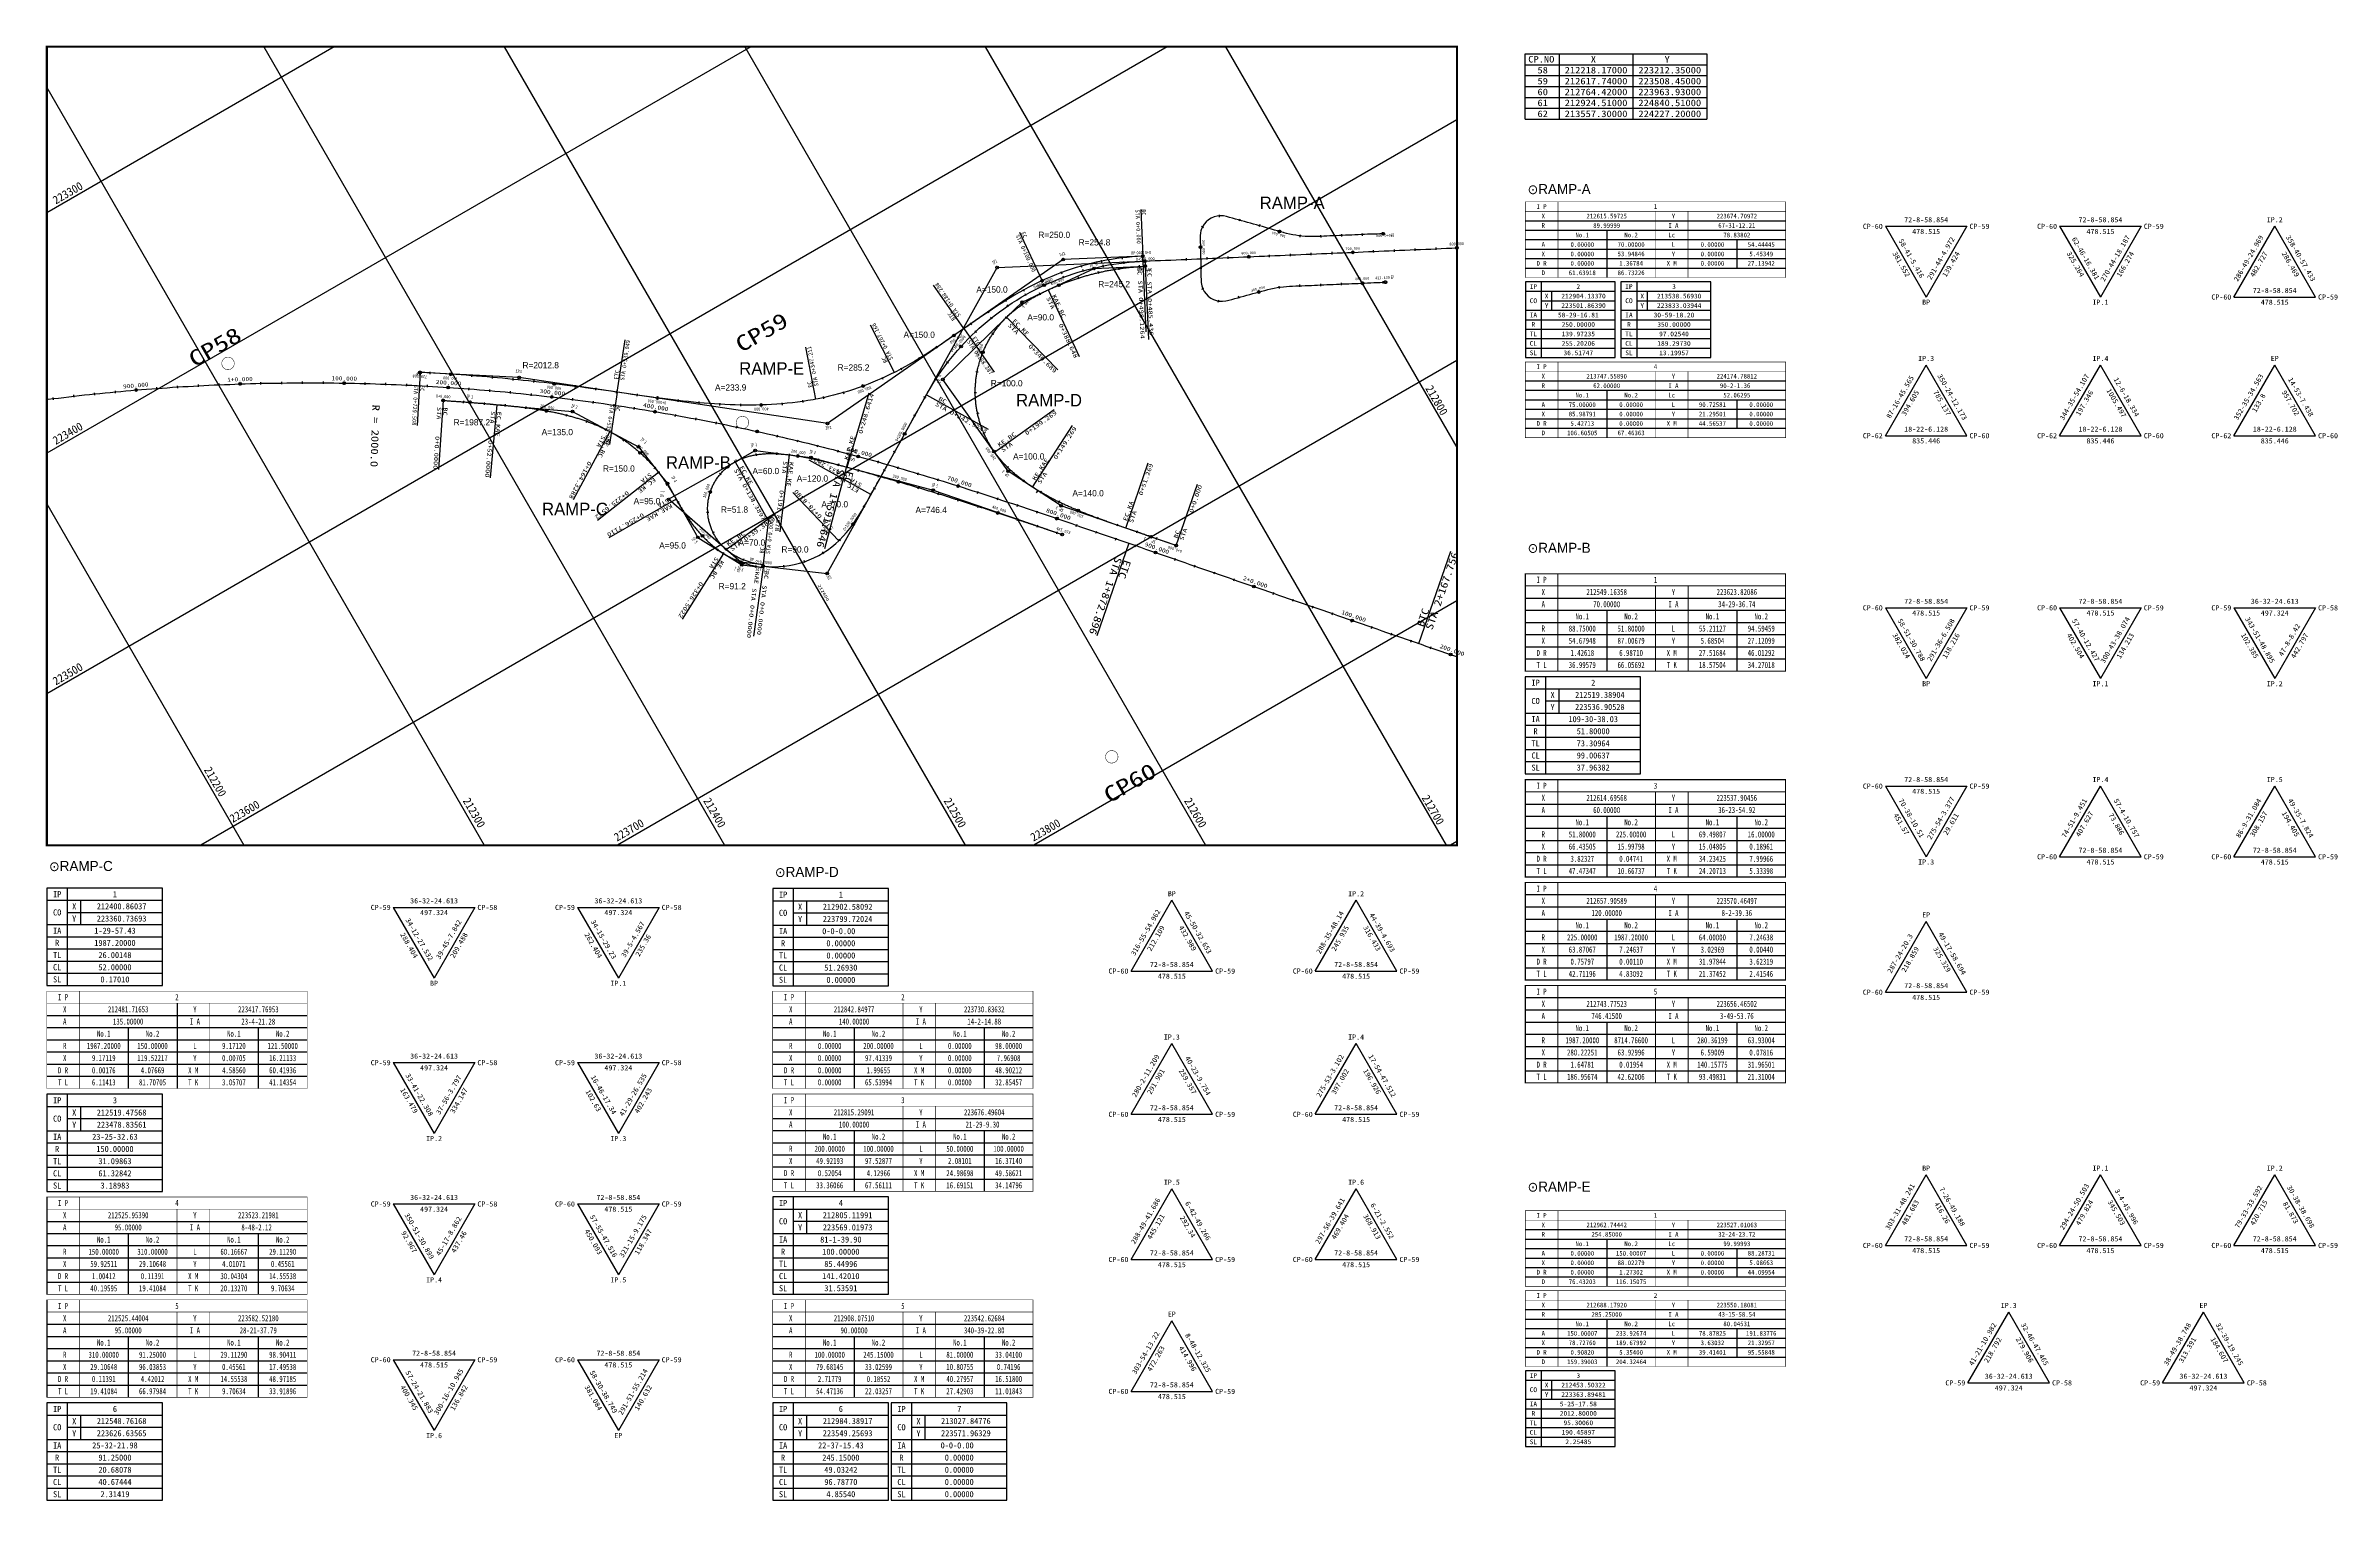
# Model space of a CAD drawing. Extents: x -5410 to -3212, y 168 to 1565.
import ezdxf
from ezdxf.enums import TextEntityAlignment as Align

# ---------------------------------------------------------------- set-up
doc = ezdxf.new("R2010")
doc.units = 0
doc.header["$MEASUREMENT"] = 0
doc.layers.get('0').update_dxf_attribs({"linetype": 'CONTINUOUS'})
for name, color, linetype in [('CA-ALGN-CNTL', 2, 'CONTINUOUS'), ('CA-ALGN-IPLN', 1, 'CONTINUOUS'), ('CA-ALGN-IPSM', 2, 'CONTINUOUS'), ('CA-ALGN-STSM', 2, 'CONTINUOUS'), ('CA-ALGN-SUBL', 1, 'CONTINUOUS'), ('CA-ALGN-SUBT', 2, 'CONTINUOUS'), ('CA-ALGN-TBSM', 2, 'CONTINUOUS'), ('CA-ALGN-TEXT', 3, 'CONTINUOUS'), ('CA-DIML', 1, 'CONTINUOUS'), ('CA-DIMT', 3, 'CONTINUOUS'), ('CA-TABL-LIN1', 4, 'CONTINUOUS'), ('CA-TABL-LIN2', 1, 'CONTINUOUS'), ('CA-TABL-TEX2', 3, 'CONTINUOUS'), ('CA-TEXT', 3, 'CONTINUOUS'), ('CV-GRID-BORD', 4, 'CONTINUOUS'), ('CV-GRID-LINE', 1, 'CONTINUOUS'), ('CV-GRID-TEXT', 4, 'CONTINUOUS'), ('CV-SURV-SYMB', 3, 'CONTINUOUS'), ('CV-SURV-TEXT', 3, 'CONTINUOUS'), ('CZ-TEX1', 6, 'CONTINUOUS')]:
    doc.layers.add(name, color=color, linetype=linetype)
doc.styles.add('GHS', font='DotumChe.ttf')
doc.styles.add('GTXT', font='DotumChe.ttf')

# ---------------------------------------------------------------- blocks, each defined once
blk = doc.blocks.new('CVSVCPM')
at = {"const_width": 0.15}
blk.add_lwpolyline([(0, 2, -1), (0, -2, -1), (0, 2)], format="xyb", dxfattribs=at)
at = {"style": 'GTXT', "flags": 1}
blk.add_attdef('NO', text='', height=2.5, dxfattribs=at).set_placement((0, 4.76), align=Align.MIDDLE)
blk = doc.blocks.new('CACTCRV')
at = {"layer": 'CA-TABL-LIN1'}
blk.add_line((-15.25, -20), (-15.25, 20), dxfattribs=at)
blk.add_lwpolyline([(-23.75, -20), (23.75, -20), (23.75, 20), (-23.75, 20)], close=True, dxfattribs=at)
at = {"layer": 'CA-TABL-LIN2'}
for p, q in [((-23.75, 15), (23.75, 15)), ((-15.25, 10), (23.75, 10)), ((-9.75, 5), (-9.75, 15)), ((-23.75, 5), (23.75, 5)), ((-23.75, 0), (23.75, 0)), ((-23.75, -5), (23.75, -5)), ((-23.75, -10), (23.75, -10)), ((-23.75, -15), (23.75, -15))]:
    blk.add_line(p, q, dxfattribs=at)
at = {"layer": 'CA-TABL-TEX2', "style": 'GTXT'}
for s, p in [('CO', (-19.5, 10)), ('IP', (-19.5, 17.5)), ('X', (-12.5, 12.5)), ('IA', (-19.5, 2.5)), ('Y', (-12.5, 7.5)), ('TL', (-19.5, -7.5)), ('R', (-19.5, -2.5)), ('SL', (-19.5, -17.5)), ('CL', (-19.5, -12.5))]:
    blk.add_text(s, height=2.5, dxfattribs=at).set_placement(p, align=Align.MIDDLE_CENTER)
at = {"layer": 'CA-TABL-TEX2', "style": 'GTXT', "flags": 4}
for tag, p in [('IPNO', (4.25, 17.5)), ('COX', (7, 12.5)), ('IA', (4.25, 2.5)), ('COY', (7, 7.5)), ('TL', (4.25, -7.5)), ('R', (4.25, -2.5)), ('SL', (4.25, -17.5)), ('CL', (4.25, -12.5))]:
    blk.add_attdef(tag, text='', height=2.5, dxfattribs=at).set_placement(p, align=Align.MIDDLE)
blk = doc.blocks.new('CASTAMM')
blk.add_line((0, -1.5), (0, 1.5))
blk.add_circle((0, 0), 1.3)
at = {"style": 'GTXT', "flags": 1}
for tag, p in [('XSEC_DAT', (0, -6.9)), ('STA_DST', (0, -3.6))]:
    blk.add_attdef(tag, text='', height=2.5, dxfattribs=at).set_placement(p, align=Align.MIDDLE)
blk = doc.blocks.new('CAIPMRK')
at = {"const_width": 0.1}
blk.add_lwpolyline([(-2, 0, -1), (2, 0, -1)], format="xyb", close=True, dxfattribs=at)
blk.add_circle((0, 0), 1.5)
blk = doc.blocks.new('CASTAMS')
blk.add_line((0, -1.5), (0, 1.5))
at = {"style": 'GTXT', "flags": 1}
for tag, p in [('XSEC_DAT', (0, -6.9)), ('STA_DST', (0, -3.6))]:
    blk.add_attdef(tag, text='', height=2.5, dxfattribs=at).set_placement(p, align=Align.MIDDLE)

msp = doc.modelspace()

# ---------------------------------------------------------------- linework, layer by layer
for p, q in [((-4486.8, 1304.3), (-4486.8, 1304.3)), ((-4867.7, 1194.6), (-4867.7, 1194.6)), ((-4747.5, 1165.5), (-4747.5, 1165.5)), ((-4695.4, 1172.2), (-4695.4, 1172.2)), ((-4821.1, 1155.4), (-4821.1, 1155.4)), ((-4639.9, 1160.4), (-4639.9, 1160.4)), ((-4804, 1129.5), (-4804, 1129.5)), ((-4758.6, 1077.5), (-4758.6, 1077.5)), ((-4756.1, 1081.3), (-4756.1, 1081.3))]:
    msp.add_line(p, q)
at = {"layer": 'CA-ALGN-CNTL'}
for p, q in [((-4355.8, 1358.2), (-4356, 1364.2)), ((-4353.7, 1358.3), (-4353.4, 1352.2)), ((-4348.1, 1093.5), (-4372.3, 1101.9)), ((-4323.9, 1085.1), (-4348.1, 1093.5))]:
    msp.add_line(p, q, dxfattribs=at)
for points in [[(-4125.1, 1384.6), (-4128.1, 1384.5), (-4131.1, 1384.3), (-4134.1, 1384.2), (-4137.1, 1384.1), (-4140.1, 1384), (-4143.1, 1383.8), (-4145.1, 1383.7), (-4146.1, 1383.7), (-4149.1, 1383.6), (-4152.1, 1383.5), (-4155.1, 1383.3), (-4158.1, 1383.2), (-4161.1, 1383.1), (-4164.1, 1382.9), (-4165.1, 1382.9), (-4167.1, 1382.8), (-4170.1, 1382.7), (-4173.1, 1382.6), (-4176.1, 1382.4), (-4179.1, 1382.3), (-4182.1, 1382.2), (-4185.1, 1382), (-4188.1, 1381.9), (-4188.9, 1381.9), (-4191, 1381.8), (-4194, 1381.8), (-4197, 1381.9), (-4200, 1382), (-4203, 1382.3), (-4205, 1382.5), (-4206, 1382.6), (-4209, 1383.1), (-4211.9, 1383.6), (-4214.9, 1384.2), (-4217.8, 1384.9), (-4220.2, 1385.5), (-4220.7, 1385.7), (-4223.6, 1386.5), (-4224.5, 1386.7), (-4226.5, 1387.3), (-4229.4, 1388.1), (-4232.2, 1388.9), (-4235.1, 1389.7), (-4238, 1390.5), (-4240.9, 1391.4), (-4243.8, 1392.2), (-4246.7, 1393), (-4249.6, 1393.8), (-4252.5, 1394.6), (-4255.3, 1395.4), (-4258.2, 1396.2), (-4261.1, 1397), (-4263, 1397.6), (-4264, 1397.9), (-4266.9, 1398.7), (-4269.8, 1399.5), (-4272.7, 1400.3), (-4275.4, 1401.1), (-4275.6, 1401.1), (-4278.5, 1401.7), (-4281.5, 1401.8), (-4282.5, 1401.7), (-4284.5, 1401.5), (-4287.4, 1400.7), (-4290.1, 1399.5), (-4292.7, 1397.9), (-4294.9, 1396), (-4296.9, 1393.7), (-4298.5, 1391.2), (-4299.7, 1388.4), (-4300, 1387.4), (-4300.5, 1385.5), (-4300.8, 1382.6), (-4300.8, 1381.4), (-4300.8, 1379.6), (-4300.7, 1376.6), (-4300.6, 1373.6), (-4300.6, 1371.6), (-4300.6, 1370.6), (-4300.5, 1367.6), (-4300.4, 1364.6), (-4300.4, 1361.6), (-4300.3, 1358.6), (-4300.2, 1355.6), (-4300.2, 1352.6), (-4300.2, 1351.6), (-4300.1, 1349.6), (-4300.1, 1346.6), (-4300, 1343.6), (-4299.9, 1340.6), (-4299.9, 1339.2), (-4299.8, 1337.6), (-4299.2, 1334.6), (-4298.3, 1331.8), (-4297.6, 1330.3), (-4296.9, 1329.1), (-4295.1, 1326.7), (-4293, 1324.6), (-4290.6, 1322.8), (-4288, 1321.4), (-4285.2, 1320.4), (-4283.2, 1319.9), (-4282.2, 1319.8), (-4279.2, 1319.7), (-4276.2, 1320), (-4274.6, 1320.4), (-4273.3, 1320.7), (-4270.4, 1321.5), (-4267.5, 1322.3), (-4264.6, 1323.1), (-4263.7, 1323.4), (-4261.8, 1323.9), (-4258.9, 1324.7), (-4256, 1325.5), (-4253.1, 1326.3), (-4250.2, 1327.1), (-4247.3, 1327.8), (-4244.4, 1328.6), (-4241.5, 1329.4), (-4239, 1330.1), (-4238.6, 1330.2), (-4235.7, 1331), (-4232.8, 1331.6), (-4229.8, 1332.2), (-4226.9, 1332.8), (-4224.9, 1333.1), (-4223.9, 1333.2), (-4220.9, 1333.6), (-4218, 1333.9), (-4215, 1334.1), (-4212.5, 1334.2), (-4212, 1334.3), (-4209, 1334.4), (-4206, 1334.5), (-4205, 1334.6), (-4203, 1334.6), (-4200, 1334.8), (-4197, 1334.9), (-4194, 1335), (-4191, 1335.2), (-4188, 1335.3), (-4185, 1335.4), (-4182, 1335.5), (-4179, 1335.7), (-4176, 1335.8), (-4173, 1335.9), (-4170, 1336), (-4167, 1336.2), (-4165, 1336.3), (-4164, 1336.3), (-4161, 1336.4), (-4158, 1336.6), (-4155, 1336.7), (-4152, 1336.8), (-4149, 1336.9), (-4146, 1337.1), (-4145, 1337.1), (-4143, 1337.2), (-4140, 1337.3), (-4137, 1337.4), (-4134, 1337.6), (-4131, 1337.7), (-4128, 1337.8), (-4125, 1338), (-4122.9, 1338)], [(-4356, 1363), (-4356, 1363), (-4356, 1363), (-4361, 1362.7), (-4366, 1362.4), (-4371, 1361.9), (-4375.9, 1361.3), (-4380.9, 1360.7), (-4385.8, 1359.9), (-4390.8, 1359.1), (-4395.7, 1358.2), (-4400.6, 1357.1), (-4405.4, 1356), (-4410.3, 1354.8), (-4415.1, 1353.4), (-4419.9, 1352), (-4424.7, 1350.5), (-4429.4, 1348.9), (-4434.1, 1347.2), (-4438.8, 1345.4), (-4443.4, 1343.5), (-4448, 1341.6), (-4452.5, 1339.5), (-4452.5, 1339.5), (-4457.1, 1337.4), (-4461.5, 1335.1), (-4466, 1332.8), (-4470.4, 1330.4), (-4474.7, 1328), (-4479, 1325.5), (-4483.3, 1322.9), (-4487.6, 1320.3), (-4491.8, 1317.6), (-4496, 1314.9), (-4500.2, 1312.2), (-4504.4, 1309.4), (-4508.5, 1306.6), (-4512.7, 1303.8), (-4516.8, 1301), (-4520.9, 1298.1), (-4525, 1295.3), (-4527.7, 1293.4), (-4527.7, 1293.4), (-4529.1, 1292.4), (-4533.2, 1289.6), (-4537.3, 1286.7), (-4541.4, 1283.9), (-4545.6, 1281.1), (-4549.7, 1278.3), (-4553.9, 1275.5), (-4558.1, 1272.8), (-4562.3, 1270), (-4566.5, 1267.4), (-4570.7, 1264.7), (-4575, 1262.2), (-4579.3, 1259.6), (-4583.7, 1257.2), (-4588.1, 1254.8), (-4592.5, 1252.4), (-4594.4, 1251.4), (-4596.9, 1250.2), (-4601.4, 1248), (-4606, 1245.9), (-4610.6, 1243.9), (-4615.2, 1241.9), (-4619.8, 1240.1), (-4624.5, 1238.3), (-4629.2, 1236.6), (-4633.9, 1235), (-4638.7, 1233.5), (-4643.5, 1232), (-4648.3, 1230.7), (-4653.1, 1229.4), (-4658, 1228.2), (-4662.8, 1227.1), (-4667.7, 1226.1), (-4669.9, 1225.6), (-4672.6, 1225.1), (-4677.6, 1224.3), (-4682.5, 1223.5), (-4687.5, 1222.8), (-4692.4, 1222.2), (-4697.4, 1221.7), (-4702.4, 1221.2), (-4707.4, 1220.9), (-4712.4, 1220.6), (-4717.4, 1220.3), (-4722.4, 1220.1), (-4727.3, 1220), (-4732.3, 1220), (-4737.3, 1220), (-4742.3, 1220), (-4747.3, 1220.1), (-4752.3, 1220.3), (-4757.3, 1220.5), (-4762.3, 1220.8), (-4767.3, 1221.1), (-4772.3, 1221.5), (-4777.3, 1221.9), (-4782.3, 1222.3), (-4787.3, 1222.8), (-4792.2, 1223.3), (-4797.2, 1223.8), (-4802.2, 1224.4), (-4807.1, 1224.9), (-4812.1, 1225.6), (-4817.1, 1226.2), (-4822, 1226.8), (-4827, 1227.5), (-4831.9, 1228.2), (-4836.9, 1228.9), (-4841.8, 1229.6), (-4846.8, 1230.3), (-4851.7, 1231.1), (-4856.7, 1231.8), (-4860.7, 1232.4), (-4860.7, 1232.4), (-4861.6, 1232.5), (-4866.6, 1233.3), (-4871.5, 1234), (-4876.5, 1234.7), (-4881.4, 1235.4), (-4886.4, 1236), (-4891.3, 1236.7), (-4896.3, 1237.4), (-4901.2, 1238), (-4906.2, 1238.6), (-4911.2, 1239.2), (-4916.1, 1239.8), (-4921.1, 1240.4), (-4926, 1241), (-4931, 1241.6), (-4936, 1242.1), (-4941, 1242.7), (-4945.9, 1243.2), (-4950.9, 1243.7), (-4955.9, 1244.2), (-4960.9, 1244.7), (-4965.8, 1245.2), (-4970.8, 1245.7), (-4975.8, 1246.1), (-4980.8, 1246.6), (-4985.7, 1247), (-4990.7, 1247.4), (-4995.7, 1247.8), (-5000.7, 1248.2), (-5005.7, 1248.6), (-5010.7, 1248.9), (-5015.7, 1249.3), (-5020.6, 1249.6), (-5025.6, 1250), (-5030.6, 1250.3), (-5035.6, 1250.6), (-5040.6, 1250.9), (-5045.6, 1251.2), (-5050.1, 1251.4), (-5050.1, 1251.4)], [(-4334, 1359.1), (-4329, 1359.3), (-4324, 1359.5), (-4319, 1359.7), (-4314, 1359.9), (-4309, 1360.2), (-4304, 1360.4), (-4299, 1360.6), (-4294, 1360.8), (-4289, 1361), (-4284, 1361.2), (-4279, 1361.4), (-4274, 1361.6), (-4269.1, 1361.9), (-4264.1, 1362.1), (-4259.1, 1362.3), (-4254.1, 1362.5), (-4249.1, 1362.7), (-4244.1, 1362.9), (-4239.1, 1363.1), (-4236.2, 1363.3)], [(-4236.2, 1363.3), (-4234.1, 1363.3), (-4229.1, 1363.6), (-4224.1, 1363.8), (-4219.1, 1364), (-4214.1, 1364.2), (-4209.1, 1364.4), (-4204.1, 1364.6), (-4199.1, 1364.8), (-4194.1, 1365), (-4189.1, 1365.3), (-4184.1, 1365.5), (-4179.1, 1365.7), (-4174.1, 1365.9), (-4169.1, 1366.1), (-4164.1, 1366.3), (-4159.2, 1366.5), (-4154.2, 1366.7), (-4149.2, 1367), (-4144.2, 1367.2), (-4139.2, 1367.4), (-4134.2, 1367.6), (-4129.2, 1367.8), (-4124.2, 1368), (-4119.2, 1368.2), (-4114.2, 1368.4), (-4109.2, 1368.7), (-4104.2, 1368.9), (-4099.2, 1369.1), (-4094.2, 1369.3), (-4089.2, 1369.5), (-4084.2, 1369.7), (-4079.2, 1369.9), (-4074.2, 1370.1), (-4069.2, 1370.4), (-4064.2, 1370.6), (-4059.2, 1370.8), (-4054.2, 1371), (-4054.2, 1371)], [(-4720.4, 1065.3), (-4720.4, 1065.3), (-4720.4, 1065.3), (-4715.4, 1064.9), (-4710.4, 1064.7), (-4705.4, 1064.9), (-4700.4, 1065.3), (-4695.5, 1065.9), (-4690.6, 1066.9), (-4685.7, 1068.1), (-4680.9, 1069.6), (-4676.2, 1071.3), (-4671.7, 1073.3), (-4667.2, 1075.6), (-4662.9, 1078.1), (-4658.7, 1080.8), (-4654.7, 1083.8), (-4650.8, 1087), (-4648, 1089.6), (-4647.1, 1090.4), (-4643.7, 1094), (-4640.4, 1097.7), (-4637.2, 1101.6), (-4634.2, 1105.6), (-4631.4, 1109.7), (-4628.7, 1113.9), (-4626.1, 1118.2), (-4623.5, 1122.5), (-4621, 1126.8), (-4618.6, 1131.2), (-4617, 1134.1), (-4616.2, 1135.6), (-4613.7, 1139.9), (-4611.3, 1144.3), (-4608.9, 1148.7), (-4606.4, 1153), (-4604, 1157.4), (-4601.6, 1161.8), (-4599.2, 1166.2), (-4596.7, 1170.5), (-4594.3, 1174.9), (-4591.9, 1179.3), (-4589.4, 1183.6), (-4587, 1188), (-4584.6, 1192.4), (-4582.1, 1196.7), (-4579.7, 1201.1), (-4577.3, 1205.5), (-4574.9, 1209.9), (-4572.4, 1214.2), (-4570, 1218.6), (-4567.6, 1223), (-4565.1, 1227.3), (-4563.7, 1229.9), (-4562.7, 1231.7), (-4560.2, 1236), (-4557.6, 1240.3), (-4554.9, 1244.5), (-4552.1, 1248.7), (-4549.3, 1252.8), (-4546.4, 1256.8), (-4543.4, 1260.8), (-4540.3, 1264.8), (-4537.1, 1268.6), (-4533.9, 1272.4), (-4530.5, 1276.2), (-4527.2, 1279.9), (-4523.7, 1283.5), (-4520.2, 1287), (-4516.5, 1290.5), (-4512.9, 1293.9), (-4509.1, 1297.2), (-4505.3, 1300.4), (-4501.4, 1303.6), (-4497.5, 1306.7), (-4493.5, 1309.7), (-4489.5, 1312.6), (-4485.4, 1315.4), (-4481.2, 1318.2), (-4477, 1320.9), (-4472.7, 1323.5), (-4468.4, 1326), (-4464, 1328.4), (-4459.6, 1330.7), (-4455.1, 1333), (-4450.6, 1335.1), (-4446, 1337.2), (-4441.4, 1339.1), (-4436.8, 1341), (-4432.1, 1342.8), (-4427.4, 1344.5), (-4422.7, 1346.1), (-4417.9, 1347.6), (-4413.1, 1349), (-4408.3, 1350.3), (-4403.4, 1351.5), (-4398.6, 1352.6), (-4393.7, 1353.7), (-4388.8, 1354.6), (-4383.8, 1355.4), (-4378.9, 1356.1), (-4373.9, 1356.7), (-4368.9, 1357.3), (-4364, 1357.7), (-4359, 1358), (-4355.8, 1358.2), (-4354, 1358.2), (-4349, 1358.5), (-4344, 1358.7), (-4339, 1358.9), (-4334, 1359.1)], [(-4720.4, 1065.3), (-4715.4, 1064.9), (-4710.4, 1064.7), (-4705.4, 1064.9), (-4700.4, 1065.3), (-4695.5, 1065.9), (-4690.6, 1066.9), (-4685.7, 1068.1), (-4680.9, 1069.6), (-4676.2, 1071.3), (-4671.7, 1073.3), (-4667.2, 1075.6), (-4662.9, 1078.1), (-4658.7, 1080.8), (-4654.7, 1083.8), (-4650.8, 1087), (-4648, 1089.6), (-4647.1, 1090.4), (-4643.7, 1094), (-4640.4, 1097.7), (-4637.2, 1101.6), (-4634.2, 1105.6), (-4631.4, 1109.7), (-4628.7, 1113.9), (-4626.1, 1118.2), (-4623.5, 1122.5), (-4621, 1126.8), (-4618.6, 1131.2), (-4617, 1134.1), (-4616.2, 1135.6), (-4613.7, 1139.9), (-4611.3, 1144.3), (-4608.9, 1148.7), (-4606.4, 1153), (-4604, 1157.4), (-4601.6, 1161.8), (-4599.2, 1166.2), (-4596.7, 1170.5), (-4594.3, 1174.9), (-4591.9, 1179.3), (-4589.4, 1183.6), (-4587, 1188), (-4584.6, 1192.4), (-4582.1, 1196.7), (-4579.7, 1201.1), (-4577.3, 1205.5), (-4574.9, 1209.9), (-4572.4, 1214.2), (-4570, 1218.6), (-4567.6, 1223), (-4565.1, 1227.3), (-4563.7, 1229.9), (-4562.7, 1231.7), (-4560.2, 1236), (-4557.6, 1240.3), (-4554.9, 1244.5), (-4552.1, 1248.7), (-4549.3, 1252.8), (-4546.4, 1256.8), (-4543.4, 1260.8), (-4540.3, 1264.8), (-4537.1, 1268.6), (-4533.9, 1272.4), (-4530.5, 1276.2), (-4527.2, 1279.9), (-4523.7, 1283.5), (-4520.2, 1287), (-4516.5, 1290.5), (-4512.9, 1293.9), (-4509.1, 1297.2), (-4505.3, 1300.4), (-4501.4, 1303.6), (-4497.5, 1306.7), (-4493.5, 1309.7), (-4489.5, 1312.6), (-4485.4, 1315.4), (-4481.2, 1318.2), (-4477, 1320.9), (-4472.7, 1323.5), (-4468.4, 1326), (-4464, 1328.4), (-4459.6, 1330.7), (-4455.1, 1333), (-4450.6, 1335.1), (-4446, 1337.2), (-4441.4, 1339.1), (-4436.8, 1341), (-4432.1, 1342.8), (-4427.4, 1344.5), (-4422.7, 1346.1), (-4417.9, 1347.6), (-4413.1, 1349), (-4408.3, 1350.3), (-4403.4, 1351.5), (-4398.6, 1352.6), (-4393.7, 1353.7), (-4388.8, 1354.6), (-4383.8, 1355.4), (-4378.9, 1356.1), (-4373.9, 1356.7), (-4368.9, 1357.3), (-4364, 1357.7), (-4359, 1358), (-4355.8, 1358.2), (-4354, 1358.2), (-4349, 1358.5), (-4344, 1358.7), (-4339, 1358.9), (-4334, 1359.1), (-4334, 1359.1)], [(-4323.9, 1085.1), (-4324.8, 1085.4), (-4325.8, 1085.8), (-4326.7, 1086.1), (-4327.7, 1086.4), (-4328.6, 1086.8), (-4329.5, 1087.1), (-4330.5, 1087.4), (-4331.4, 1087.7), (-4332.4, 1088.1), (-4333.3, 1088.4), (-4334.3, 1088.7), (-4335.2, 1089), (-4336.2, 1089.4), (-4337.1, 1089.7), (-4338.1, 1090), (-4339, 1090.3), (-4339.9, 1090.7), (-4340.9, 1091), (-4341.8, 1091.3), (-4342.8, 1091.7), (-4343.7, 1092), (-4344.7, 1092.3), (-4345.6, 1092.6), (-4346.6, 1093), (-4347.5, 1093.3), (-4348.5, 1093.6), (-4349.4, 1093.9), (-4350.3, 1094.3), (-4351.3, 1094.6), (-4352.2, 1094.9), (-4353.2, 1095.2), (-4354.1, 1095.6), (-4355.1, 1095.9), (-4356, 1096.2), (-4357, 1096.6), (-4357.9, 1096.9), (-4358.8, 1097.2), (-4359.8, 1097.5), (-4360.7, 1097.9), (-4361.7, 1098.2), (-4362.6, 1098.5), (-4363.6, 1098.8), (-4364.5, 1099.2), (-4365.5, 1099.5), (-4366.4, 1099.8), (-4367.4, 1100.1), (-4368.3, 1100.5), (-4369.2, 1100.8), (-4370.2, 1101.1), (-4371.1, 1101.5), (-4372.1, 1101.8), (-4372.3, 1101.9), (-4372.3, 1101.9), (-4373, 1102.1), (-4374, 1102.4), (-4374.9, 1102.8), (-4375.9, 1103.1), (-4376.8, 1103.4), (-4377.8, 1103.7), (-4378.7, 1104.1), (-4379.6, 1104.4), (-4380.6, 1104.7), (-4381.5, 1105.1), (-4382.5, 1105.4), (-4383.4, 1105.7), (-4384.4, 1106), (-4385.3, 1106.4), (-4386.2, 1106.7), (-4387.2, 1107), (-4388.1, 1107.4), (-4389.1, 1107.7), (-4390, 1108), (-4391, 1108.4), (-4391.9, 1108.7), (-4392.8, 1109.1), (-4393.8, 1109.4), (-4394.7, 1109.7), (-4395.7, 1110.1), (-4396.6, 1110.4), (-4397.5, 1110.8), (-4398.5, 1111.1), (-4399.4, 1111.4), (-4400.4, 1111.8), (-4401.3, 1112.1), (-4402.2, 1112.5), (-4403.2, 1112.8), (-4404.1, 1113.2), (-4405, 1113.6), (-4406, 1113.9), (-4406.9, 1114.3), (-4407.8, 1114.6), (-4408.8, 1115), (-4409.7, 1115.4), (-4410.6, 1115.7), (-4411.6, 1116.1), (-4412.5, 1116.5), (-4413.4, 1116.8), (-4414.4, 1117.2), (-4415.3, 1117.6), (-4416.2, 1118), (-4417.1, 1118.3), (-4418.1, 1118.7), (-4419, 1119.1), (-4419.9, 1119.5), (-4420.8, 1119.9), (-4421.7, 1120.3), (-4422.7, 1120.7), (-4423.6, 1121.1), (-4424.5, 1121.5), (-4425.4, 1121.9), (-4426.3, 1122.3), (-4427.2, 1122.7), (-4428.1, 1123.1), (-4429.1, 1123.5), (-4430, 1123.9), (-4430.9, 1124.3), (-4431.8, 1124.7), (-4432.7, 1125.2), (-4433.6, 1125.6), (-4434.5, 1126), (-4435.4, 1126.5), (-4436.3, 1126.9), (-4437.2, 1127.3), (-4438.1, 1127.8), (-4439, 1128.2), (-4439.9, 1128.7), (-4440.8, 1129.1), (-4441.7, 1129.6), (-4442.6, 1130), (-4443.4, 1130.5), (-4444.3, 1131), (-4445.2, 1131.4), (-4446.1, 1131.9), (-4447, 1132.4), (-4447.8, 1132.9), (-4448.7, 1133.4), (-4449.6, 1133.8), (-4450.5, 1134.3), (-4451.3, 1134.8), (-4452.2, 1135.3), (-4453.1, 1135.8), (-4453.9, 1136.3), (-4454.8, 1136.9), (-4455.6, 1137.4), (-4456.5, 1137.9), (-4457.3, 1138.4), (-4458.2, 1138.9), (-4459, 1139.5), (-4459.9, 1140), (-4460.7, 1140.5), (-4461.6, 1141.1), (-4461.8, 1141.2), (-4461.8, 1141.2), (-4462.4, 1141.6), (-4463.2, 1142.2), (-4464.1, 1142.7), (-4464.9, 1143.3), (-4465.7, 1143.9), (-4466.6, 1144.4), (-4467.4, 1145), (-4468.2, 1145.6), (-4469, 1146.2), (-4469.8, 1146.8), (-4470.6, 1147.3), (-4471.4, 1147.9), (-4472.2, 1148.5), (-4473, 1149.2), (-4473.8, 1149.8), (-4474.6, 1150.4), (-4475.4, 1151), (-4476.1, 1151.6), (-4476.9, 1152.3), (-4477.7, 1152.9), (-4478.5, 1153.5), (-4479.2, 1154.2), (-4480, 1154.9), (-4480.7, 1155.5), (-4481.5, 1156.2), (-4482.2, 1156.8), (-4482.9, 1157.5), (-4483.7, 1158.2), (-4484.4, 1158.9), (-4485.1, 1159.6), (-4485.8, 1160.3), (-4486.5, 1161), (-4487.2, 1161.7), (-4487.9, 1162.4), (-4488.6, 1163.1), (-4489.3, 1163.9), (-4490, 1164.6), (-4490.7, 1165.3), (-4491.3, 1166.1), (-4492, 1166.8), (-4492.7, 1167.6), (-4493.3, 1168.4), (-4493.9, 1169.1), (-4494.6, 1169.9), (-4495.2, 1170.7), (-4495.8, 1171.5), (-4496.4, 1172.3), (-4497, 1173.1), (-4497.6, 1173.9), (-4498.2, 1174.7), (-4498.4, 1174.9), (-4498.4, 1174.9), (-4498.8, 1175.5), (-4499.3, 1176.3), (-4499.9, 1177.2), (-4500.5, 1178), (-4501, 1178.8), (-4501.5, 1179.7), (-4502.1, 1180.5), (-4502.6, 1181.4), (-4503.1, 1182.2), (-4503.6, 1183.1), (-4504.1, 1184), (-4504.6, 1184.8), (-4505, 1185.7), (-4505.5, 1186.6), (-4506, 1187.5), (-4506.4, 1188.4), (-4506.9, 1189.3), (-4507.3, 1190.2), (-4507.7, 1191.1), (-4508.1, 1192), (-4508.5, 1192.9), (-4508.9, 1193.8), (-4509.3, 1194.8), (-4509.7, 1195.7), (-4510.1, 1196.6), (-4510.4, 1197.6), (-4510.8, 1198.5), (-4511.1, 1199.4), (-4511.4, 1200.4), (-4511.8, 1201.3), (-4512.1, 1202.3), (-4512.4, 1203.2), (-4512.7, 1204.2), (-4512.9, 1205.1), (-4513.2, 1206.1), (-4513.5, 1207.1), (-4513.7, 1208), (-4514, 1209), (-4514.2, 1210), (-4514.4, 1211), (-4514.6, 1211.9), (-4514.8, 1212.9), (-4515, 1213.9), (-4515.2, 1214.9), (-4515.4, 1215.9), (-4515.6, 1216.8), (-4515.7, 1217.8), (-4515.9, 1218.8), (-4516, 1219.8), (-4516.1, 1220.8), (-4516.2, 1221.8), (-4516.3, 1222.8), (-4516.4, 1223.8), (-4516.5, 1224.8), (-4516.6, 1225.8), (-4516.7, 1226.8), (-4516.7, 1227.8), (-4516.8, 1228.8), (-4516.8, 1229.8), (-4516.8, 1230.8), (-4516.8, 1231.8), (-4516.8, 1232.8), (-4516.8, 1233.8), (-4516.8, 1234.8), (-4516.8, 1235.8), (-4516.8, 1236.8), (-4516.7, 1237.8), (-4516.7, 1238.8), (-4516.6, 1239.8), (-4516.5, 1240.8), (-4516.4, 1241.8), (-4516.4, 1242.8), (-4516.2, 1243.8), (-4516.1, 1244.8), (-4516, 1245.7), (-4515.9, 1246.7), (-4515.7, 1247.7), (-4515.6, 1248.7), (-4515.4, 1249.7), (-4515.2, 1250.7), (-4515.1, 1251.7), (-4514.9, 1252.6), (-4514.7, 1253.6), (-4514.5, 1254.6), (-4514.2, 1255.6), (-4514, 1256.6), (-4513.8, 1257.5), (-4513.5, 1258.5), (-4513.2, 1259.5), (-4513, 1260.4), (-4512.7, 1261.4), (-4512.4, 1262.3), (-4512.1, 1263.3), (-4511.8, 1264.2), (-4511.5, 1265.2), (-4511.1, 1266.1), (-4510.8, 1267.1), (-4510.5, 1268), (-4510.1, 1268.9), (-4509.7, 1269.9), (-4509.4, 1270.8), (-4509, 1271.7), (-4508.6, 1272.6), (-4508.2, 1273.6), (-4507.8, 1274.5), (-4507.3, 1275.4), (-4506.9, 1276.3), (-4506.5, 1277.2), (-4506, 1278.1), (-4505.6, 1279), (-4505.1, 1279.9), (-4504.6, 1280.7), (-4504.2, 1281.6), (-4503.7, 1282.5), (-4503.2, 1283.3), (-4502.7, 1284.2), (-4502.1, 1285.1), (-4501.6, 1285.9), (-4501.1, 1286.8), (-4500.5, 1287.6), (-4500, 1288.4), (-4499.4, 1289.3), (-4498.8, 1290.1), (-4498.3, 1290.9), (-4497.7, 1291.7), (-4497.1, 1292.5), (-4496.5, 1293.3), (-4495.9, 1294.1), (-4495.3, 1294.9), (-4494.6, 1295.7), (-4494, 1296.4), (-4493.4, 1297.2), (-4492.7, 1298), (-4492.1, 1298.7), (-4491.4, 1299.5), (-4490.7, 1300.2), (-4490.1, 1301), (-4489.4, 1301.7), (-4488.7, 1302.4), (-4488, 1303.1), (-4487.3, 1303.8), (-4486.8, 1304.3), (-4486.8, 1304.3), (-4486.6, 1304.5), (-4485.8, 1305.2), (-4485.1, 1305.9), (-4484.4, 1306.6), (-4483.6, 1307.3), (-4482.9, 1307.9), (-4482.1, 1308.6), (-4481.4, 1309.2), (-4480.6, 1309.9), (-4479.8, 1310.5), (-4479.1, 1311.2), (-4478.3, 1311.8), (-4477.5, 1312.4), (-4476.7, 1313), (-4475.9, 1313.6), (-4475.1, 1314.2), (-4474.3, 1314.8), (-4473.5, 1315.4), (-4472.7, 1316), (-4471.9, 1316.5), (-4471, 1317.1), (-4470.2, 1317.7), (-4469.4, 1318.2), (-4468.5, 1318.8), (-4467.7, 1319.3), (-4466.8, 1319.8), (-4466, 1320.4), (-4465.1, 1320.9), (-4464.3, 1321.4), (-4463.4, 1321.9), (-4462.6, 1322.4), (-4461.7, 1322.9), (-4460.8, 1323.4), (-4460, 1323.9), (-4459.1, 1324.4), (-4458.2, 1324.9), (-4457.3, 1325.3), (-4456.5, 1325.8), (-4455.6, 1326.3), (-4454.7, 1326.7), (-4453.8, 1327.2), (-4452.9, 1327.7), (-4452, 1328.1), (-4451.1, 1328.5), (-4450.2, 1329), (-4449.3, 1329.4), (-4448.4, 1329.9), (-4447.5, 1330.3), (-4446.9, 1330.6), (-4446.9, 1330.6), (-4446.6, 1330.7), (-4445.7, 1331.1), (-4444.8, 1331.5), (-4443.9, 1332), (-4443, 1332.4), (-4442, 1332.8), (-4441.1, 1333.2), (-4440.2, 1333.6), (-4439.3, 1334), (-4438.4, 1334.4), (-4437.4, 1334.7), (-4436.5, 1335.1), (-4435.6, 1335.5), (-4434.7, 1335.9), (-4433.7, 1336.2), (-4432.8, 1336.6), (-4431.9, 1337), (-4430.9, 1337.3), (-4430, 1337.7), (-4429.1, 1338), (-4428.1, 1338.4), (-4427.2, 1338.7), (-4426.3, 1339.1), (-4425.3, 1339.4), (-4424.4, 1339.7), (-4423.4, 1340.1), (-4422.5, 1340.4), (-4421.5, 1340.7), (-4420.6, 1341), (-4419.6, 1341.4), (-4418.7, 1341.7), (-4417.7, 1342), (-4416.8, 1342.3), (-4415.8, 1342.6), (-4414.9, 1342.9), (-4413.9, 1343.2), (-4413, 1343.4), (-4412, 1343.7), (-4411, 1344), (-4410.1, 1344.3), (-4409.1, 1344.6), (-4408.2, 1344.8), (-4407.2, 1345.1), (-4406.2, 1345.3), (-4405.3, 1345.6), (-4404.3, 1345.8), (-4403.3, 1346.1), (-4402.4, 1346.3), (-4401.4, 1346.6), (-4400.4, 1346.8), (-4399.4, 1347), (-4398.5, 1347.3), (-4397.5, 1347.5), (-4396.5, 1347.7), (-4395.5, 1347.9), (-4394.6, 1348.1), (-4393.6, 1348.4), (-4392.6, 1348.6), (-4391.6, 1348.8), (-4390.6, 1348.9), (-4389.7, 1349.1), (-4388.7, 1349.3), (-4387.7, 1349.5), (-4386.7, 1349.7), (-4385.7, 1349.9), (-4384.7, 1350), (-4383.8, 1350.2), (-4382.8, 1350.4), (-4381.8, 1350.5), (-4380.8, 1350.7), (-4379.8, 1350.8), (-4378.8, 1351), (-4377.8, 1351.1), (-4376.8, 1351.3), (-4375.8, 1351.4), (-4374.9, 1351.5), (-4373.9, 1351.7), (-4372.9, 1351.8), (-4371.9, 1351.9), (-4370.9, 1352), (-4369.9, 1352.1), (-4368.9, 1352.2), (-4367.9, 1352.3), (-4366.9, 1352.4), (-4365.9, 1352.5), (-4364.9, 1352.6), (-4363.9, 1352.7), (-4362.9, 1352.8), (-4361.9, 1352.9), (-4360.9, 1352.9), (-4359.9, 1353), (-4358.9, 1353.1), (-4357.9, 1353.1), (-4356.9, 1353.2), (-4355.9, 1353.3), (-4354.9, 1353.3), (-4353.9, 1353.4), (-4353.5, 1353.4), (-4353.5, 1353.4)], [(-5408.5, 1225.4), (-5407.2, 1225.6), (-5402.3, 1226.2), (-5397.3, 1226.8), (-5392.3, 1227.4), (-5387.4, 1228), (-5382.4, 1228.6), (-5377.4, 1229.1), (-5372.5, 1229.7), (-5367.5, 1230.2), (-5362.5, 1230.7), (-5357.5, 1231.2), (-5352.6, 1231.7), (-5347.6, 1232.2), (-5342.6, 1232.7), (-5337.6, 1233.2), (-5332.7, 1233.6), (-5327.7, 1234), (-5322.7, 1234.5), (-5317.7, 1234.9), (-5312.7, 1235.3), (-5307.7, 1235.7), (-5302.8, 1236), (-5297.8, 1236.4), (-5292.8, 1236.7), (-5287.8, 1237.1), (-5282.8, 1237.4), (-5277.8, 1237.7), (-5272.8, 1238), (-5267.8, 1238.3), (-5262.8, 1238.6), (-5257.8, 1238.8), (-5252.8, 1239.1), (-5247.9, 1239.3), (-5242.9, 1239.5), (-5237.9, 1239.7), (-5232.9, 1239.9), (-5227.9, 1240.1), (-5222.9, 1240.3), (-5217.9, 1240.5), (-5212.9, 1240.6), (-5207.9, 1240.7), (-5202.9, 1240.9), (-5197.9, 1241), (-5192.9, 1241.1), (-5187.9, 1241.2), (-5182.9, 1241.2), (-5177.9, 1241.3), (-5172.9, 1241.3), (-5167.9, 1241.4), (-5162.9, 1241.4), (-5157.9, 1241.4), (-5152.9, 1241.4), (-5147.9, 1241.4), (-5142.9, 1241.4), (-5137.9, 1241.3), (-5132.9, 1241.3), (-5127.9, 1241.2), (-5122.9, 1241.1), (-5117.9, 1241), (-5112.9, 1240.9), (-5107.9, 1240.8), (-5102.9, 1240.7), (-5097.9, 1240.6), (-5092.9, 1240.4), (-5087.9, 1240.2), (-5082.9, 1240.1), (-5077.9, 1239.9), (-5072.9, 1239.7), (-5067.9, 1239.5), (-5062.9, 1239.2), (-5057.9, 1239), (-5052.9, 1238.7), (-5047.9, 1238.5), (-5042.9, 1238.2), (-5038, 1237.9), (-5033, 1237.6), (-5028, 1237.3), (-5023, 1237), (-5018, 1236.6), (-5013, 1236.3), (-5008, 1235.9), (-5003, 1235.5), (-4998.1, 1235.2), (-4993.1, 1234.7), (-4988.1, 1234.3), (-4983.1, 1233.9), (-4978.1, 1233.5), (-4973.1, 1233), (-4968.2, 1232.6), (-4963.2, 1232.1), (-4958.2, 1231.6), (-4953.2, 1231.1), (-4948.3, 1230.6), (-4943.3, 1230), (-4938.3, 1229.5), (-4933.3, 1229), (-4928.4, 1228.4), (-4923.4, 1227.8), (-4918.4, 1227.2), (-4913.5, 1226.6), (-4908.5, 1226), (-4903.6, 1225.4), (-4898.6, 1224.8), (-4893.6, 1224.1), (-4888.7, 1223.4), (-4883.7, 1222.8), (-4878.8, 1222.1), (-4873.8, 1221.4), (-4868.9, 1220.7), (-4863.9, 1219.9), (-4859, 1219.2), (-4854, 1218.5), (-4849.1, 1217.7), (-4844.2, 1216.9), (-4839.2, 1216.1), (-4834.3, 1215.3), (-4829.4, 1214.5), (-4824.4, 1213.7), (-4819.5, 1212.9), (-4814.6, 1212), (-4809.6, 1211.2), (-4804.7, 1210.3), (-4799.8, 1209.4), (-4794.9, 1208.5), (-4790, 1207.6), (-4785, 1206.7), (-4780.1, 1205.7), (-4775.2, 1204.8), (-4770.3, 1203.8), (-4765.4, 1202.9), (-4760.5, 1201.9), (-4755.6, 1200.9), (-4750.7, 1199.9), (-4745.8, 1198.9), (-4740.9, 1197.8), (-4736, 1196.8), (-4731.2, 1195.7), (-4726.3, 1194.7), (-4721.4, 1193.6), (-4716.5, 1192.5), (-4711.6, 1191.4), (-4706.8, 1190.3), (-4701.9, 1189.1), (-4697, 1188), (-4692.2, 1186.8), (-4687.3, 1185.7), (-4682.4, 1184.5), (-4677.6, 1183.3), (-4672.7, 1182.1), (-4667.9, 1180.9), (-4663, 1179.7), (-4658.2, 1178.4), (-4653.3, 1177.2), (-4648.5, 1175.9), (-4643.7, 1174.6), (-4638.8, 1173.3), (-4637.2, 1172.9), (-4634, 1172), (-4629.2, 1170.7), (-4624.4, 1169.4), (-4619.5, 1168.1), (-4614.7, 1166.7), (-4609.9, 1165.4), (-4605.1, 1164), (-4600.3, 1162.6), (-4595.5, 1161.2), (-4590.7, 1159.8), (-4585.9, 1158.4), (-4581.1, 1157), (-4576.3, 1155.6), (-4571.5, 1154.1), (-4566.7, 1152.7), (-4562, 1151.2), (-4557.2, 1149.8), (-4552.4, 1148.3), (-4547.6, 1146.8), (-4542.8, 1145.3), (-4538.1, 1143.8), (-4533.3, 1142.3), (-4528.5, 1140.8), (-4523.8, 1139.3), (-4519, 1137.8), (-4514.3, 1136.3), (-4509.5, 1134.7), (-4504.7, 1133.2), (-4500, 1131.6), (-4495.2, 1130.1), (-4490.5, 1128.5), (-4485.7, 1126.9), (-4481, 1125.4), (-4476.2, 1123.8), (-4471.5, 1122.2), (-4466.8, 1120.6), (-4462, 1119), (-4457.3, 1117.4), (-4452.5, 1115.8), (-4447.8, 1114.2), (-4443.1, 1112.6), (-4438.3, 1111), (-4433.6, 1109.4), (-4428.9, 1107.8), (-4424.1, 1106.2), (-4419.4, 1104.5), (-4414.7, 1102.9), (-4410, 1101.3), (-4405.2, 1099.7), (-4400.5, 1098), (-4395.8, 1096.4), (-4391, 1094.8), (-4386.3, 1093.2), (-4381.6, 1091.5), (-4376.9, 1089.9), (-4372.1, 1088.3), (-4369.4, 1087.3), (-4367.4, 1086.6), (-4362.7, 1085), (-4358, 1083.4), (-4353.2, 1081.7), (-4348.5, 1080.1), (-4343.8, 1078.5), (-4339.1, 1076.8), (-4334.3, 1075.2), (-4329.6, 1073.6), (-4324.9, 1071.9), (-4320.2, 1070.3), (-4315.4, 1068.7), (-4310.7, 1067), (-4306, 1065.4), (-4301.3, 1063.8), (-4296.5, 1062.1), (-4291.8, 1060.5), (-4287.1, 1058.9), (-4282.4, 1057.2), (-4277.6, 1055.6), (-4272.9, 1054), (-4268.2, 1052.3), (-4263.5, 1050.7), (-4258.7, 1049.1), (-4254, 1047.4), (-4249.3, 1045.8), (-4244.5, 1044.2), (-4239.8, 1042.5), (-4235.1, 1040.9), (-4230.4, 1039.3), (-4225.6, 1037.6), (-4220.9, 1036), (-4216.2, 1034.4), (-4211.5, 1032.7), (-4206.7, 1031.1), (-4202, 1029.5), (-4197.3, 1027.8), (-4192.6, 1026.2), (-4187.8, 1024.6), (-4183.1, 1022.9), (-4178.4, 1021.3), (-4173.7, 1019.7), (-4168.9, 1018), (-4164.2, 1016.4), (-4159.5, 1014.8), (-4154.8, 1013.1), (-4150, 1011.5), (-4145.3, 1009.9), (-4140.6, 1008.2), (-4135.9, 1006.6), (-4131.1, 1005), (-4126.4, 1003.3), (-4121.7, 1001.7), (-4117, 1000.1), (-4112.2, 998.4), (-4107.5, 996.8), (-4102.8, 995.2), (-4098.1, 993.5), (-4093.3, 991.9), (-4090.7, 991), (-4088.6, 990.3), (-4083.9, 988.6), (-4079.2, 987), (-4074.4, 985.4), (-4069.7, 983.7), (-4065, 982.1), (-4060.2, 980.5), (-4055.5, 978.8), (-4054.2, 978.4)], [(-5028, 1224.5), (-5027.1, 1224.4), (-5026.1, 1224.4), (-5025.1, 1224.3), (-5024.1, 1224.2), (-5023.1, 1224.2), (-5022.1, 1224.1), (-5021.1, 1224), (-5020.1, 1223.9), (-5019.1, 1223.9), (-5018.1, 1223.8), (-5017.1, 1223.7), (-5016.1, 1223.7), (-5015.1, 1223.6), (-5014.1, 1223.5), (-5013.1, 1223.5), (-5012.1, 1223.4), (-5011.1, 1223.3), (-5010.1, 1223.2), (-5009.1, 1223.2), (-5008.1, 1223.1), (-5007.1, 1223), (-5006.1, 1222.9), (-5005.1, 1222.9), (-5004.1, 1222.8), (-5003.1, 1222.7), (-5002.1, 1222.6), (-5001.1, 1222.6), (-5000.1, 1222.5), (-4999.1, 1222.4), (-4998.1, 1222.3), (-4997.1, 1222.2), (-4996.1, 1222.2), (-4995.1, 1222.1), (-4994.1, 1222), (-4993.1, 1221.9), (-4992.1, 1221.8), (-4991.1, 1221.8), (-4990.2, 1221.7), (-4989.2, 1221.6), (-4988.2, 1221.5), (-4987.2, 1221.4), (-4986.2, 1221.3), (-4985.2, 1221.2), (-4984.2, 1221.2), (-4983.2, 1221.1), (-4982.2, 1221), (-4981.2, 1220.9), (-4980.2, 1220.8), (-4979.2, 1220.7), (-4978.2, 1220.6), (-4977.2, 1220.5), (-4976.2, 1220.4), (-4976.2, 1220.4), (-4975.2, 1220.4), (-4974.2, 1220.3), (-4973.2, 1220.2), (-4972.2, 1220.1), (-4971.2, 1220), (-4970.2, 1219.9), (-4969.2, 1219.8), (-4968.2, 1219.7), (-4967.2, 1219.6), (-4966.3, 1219.5), (-4965.3, 1219.4), (-4964.3, 1219.3), (-4963.3, 1219.2), (-4962.3, 1219.1), (-4961.3, 1219), (-4960.3, 1218.9), (-4959.3, 1218.8), (-4958.3, 1218.7), (-4957.3, 1218.6), (-4956.3, 1218.5), (-4955.3, 1218.4), (-4954.3, 1218.2), (-4953.3, 1218.1), (-4952.3, 1218), (-4951.3, 1217.9), (-4950.3, 1217.8), (-4949.4, 1217.6), (-4948.4, 1217.5), (-4947.4, 1217.4), (-4946.4, 1217.3), (-4945.4, 1217.1), (-4944.4, 1217), (-4943.4, 1216.9), (-4942.4, 1216.7), (-4941.4, 1216.6), (-4940.4, 1216.4), (-4939.4, 1216.3), (-4938.5, 1216.1), (-4937.5, 1216), (-4936.5, 1215.8), (-4935.5, 1215.7), (-4934.5, 1215.5), (-4933.5, 1215.4), (-4932.5, 1215.2), (-4931.5, 1215), (-4930.6, 1214.9), (-4929.6, 1214.7), (-4928.6, 1214.5), (-4927.6, 1214.3), (-4926.6, 1214.2), (-4925.6, 1214), (-4924.7, 1213.8), (-4923.7, 1213.6), (-4922.7, 1213.4), (-4921.7, 1213.2), (-4920.7, 1213), (-4919.8, 1212.8), (-4918.8, 1212.6), (-4917.8, 1212.4), (-4916.8, 1212.2), (-4915.9, 1211.9), (-4914.9, 1211.7), (-4913.9, 1211.5), (-4912.9, 1211.3), (-4912, 1211), (-4911, 1210.8), (-4910, 1210.5), (-4909, 1210.3), (-4908.1, 1210), (-4907.1, 1209.8), (-4906.1, 1209.5), (-4905.2, 1209.3), (-4904.2, 1209), (-4903.3, 1208.7), (-4902.3, 1208.4), (-4901.3, 1208.2), (-4900.4, 1207.9), (-4899.4, 1207.6), (-4898.5, 1207.3), (-4897.5, 1207), (-4896.6, 1206.7), (-4895.6, 1206.4), (-4894.7, 1206.1), (-4893.7, 1205.7), (-4892.8, 1205.4), (-4891.8, 1205.1), (-4890.9, 1204.8), (-4889.9, 1204.4), (-4889, 1204.1), (-4888.1, 1203.7), (-4887.1, 1203.4), (-4886.2, 1203), (-4885.3, 1202.7), (-4884.3, 1202.3), (-4883.4, 1201.9), (-4882.5, 1201.5), (-4881.6, 1201.2), (-4880.6, 1200.8), (-4879.7, 1200.4), (-4878.8, 1200), (-4877.9, 1199.6), (-4877, 1199.1), (-4876.1, 1198.7), (-4875.2, 1198.3), (-4874.3, 1197.9), (-4873.4, 1197.4), (-4872.5, 1197), (-4871.6, 1196.6), (-4870.7, 1196.1), (-4869.8, 1195.7), (-4868.9, 1195.2), (-4868, 1194.7), (-4867.7, 1194.6), (-4867.7, 1194.6), (-4867.1, 1194.2), (-4866.2, 1193.8), (-4865.4, 1193.3), (-4864.5, 1192.8), (-4863.6, 1192.3), (-4862.8, 1191.8), (-4861.9, 1191.3), (-4861.1, 1190.8), (-4860.2, 1190.2), (-4859.4, 1189.7), (-4858.5, 1189.2), (-4857.7, 1188.6), (-4856.8, 1188.1), (-4856, 1187.5), (-4855.2, 1187), (-4854.3, 1186.4), (-4853.5, 1185.9), (-4852.7, 1185.3), (-4851.9, 1184.7), (-4851.1, 1184.1), (-4850.2, 1183.6), (-4849.4, 1183), (-4848.6, 1182.4), (-4847.8, 1181.8), (-4847, 1181.1), (-4846.3, 1180.5), (-4845.5, 1179.9), (-4844.7, 1179.3), (-4843.9, 1178.7), (-4843.1, 1178), (-4842.4, 1177.4), (-4841.6, 1176.7), (-4840.8, 1176.1), (-4840.1, 1175.4), (-4839.3, 1174.8), (-4838.6, 1174.1), (-4837.9, 1173.4), (-4837.1, 1172.8), (-4836.4, 1172.1), (-4835.7, 1171.4), (-4834.9, 1170.7), (-4834.2, 1170), (-4833.5, 1169.3), (-4832.8, 1168.6), (-4832.1, 1167.9), (-4831.4, 1167.2), (-4830.7, 1166.5), (-4830, 1165.7), (-4829.3, 1165), (-4828.6, 1164.3), (-4827.9, 1163.6), (-4827.3, 1162.8), (-4826.6, 1162.1), (-4825.9, 1161.3), (-4825.3, 1160.6), (-4824.6, 1159.8), (-4824, 1159), (-4823.4, 1158.3), (-4822.7, 1157.5), (-4822.1, 1156.7), (-4821.5, 1155.9), (-4821.1, 1155.4), (-4821.1, 1155.4), (-4820.8, 1155.2), (-4820.2, 1154.4), (-4819.6, 1153.6), (-4819, 1152.8), (-4818.4, 1152), (-4817.8, 1151.2), (-4817.2, 1150.4), (-4816.6, 1149.6), (-4816.1, 1148.8), (-4815.5, 1147.9), (-4814.9, 1147.1), (-4814.3, 1146.3), (-4813.8, 1145.5), (-4813.2, 1144.6), (-4812.7, 1143.8), (-4812.1, 1143), (-4811.6, 1142.1), (-4811, 1141.3), (-4810.5, 1140.4), (-4810, 1139.6), (-4809.4, 1138.7), (-4808.9, 1137.9), (-4808.4, 1137), (-4807.9, 1136.2), (-4807.3, 1135.3), (-4806.8, 1134.5), (-4806.3, 1133.6), (-4805.8, 1132.7), (-4805.3, 1131.9), (-4804.8, 1131), (-4804.3, 1130.1), (-4804, 1129.5), (-4804, 1129.5), (-4803.8, 1129.3), (-4803.3, 1128.4), (-4802.8, 1127.5), (-4802.3, 1126.7), (-4801.8, 1125.8), (-4801.3, 1125), (-4800.8, 1124.1), (-4800.3, 1123.2), (-4799.8, 1122.4), (-4799.3, 1121.5), (-4798.7, 1120.7), (-4798.2, 1119.8), (-4797.7, 1119), (-4797.1, 1118.1), (-4796.6, 1117.3), (-4796.1, 1116.4), (-4795.5, 1115.6), (-4795, 1114.8), (-4794.4, 1113.9), (-4793.9, 1113.1), (-4793.3, 1112.3), (-4792.7, 1111.5), (-4792.1, 1110.7), (-4791.6, 1109.8), (-4791, 1109), (-4790.4, 1108.2), (-4789.8, 1107.4), (-4789.2, 1106.6), (-4788.6, 1105.8), (-4788, 1105), (-4787.4, 1104.2), (-4786.8, 1103.4), (-4786.1, 1102.7), (-4785.5, 1101.9), (-4784.9, 1101.1), (-4784.2, 1100.3), (-4783.6, 1099.6), (-4782.9, 1098.8), (-4782.3, 1098.1), (-4781.6, 1097.3), (-4780.9, 1096.6), (-4780.3, 1095.8), (-4779.6, 1095.1), (-4778.9, 1094.4), (-4778.2, 1093.6), (-4777.5, 1092.9), (-4776.8, 1092.2), (-4776.1, 1091.5), (-4775.4, 1090.8), (-4774.7, 1090.1), (-4774, 1089.4), (-4773.2, 1088.7), (-4772.5, 1088.1), (-4771.7, 1087.4), (-4771, 1086.7), (-4770.2, 1086.1), (-4769.5, 1085.4), (-4768.7, 1084.8), (-4767.9, 1084.2), (-4767.1, 1083.5), (-4766.4, 1082.9), (-4765.6, 1082.3), (-4764.8, 1081.7), (-4764, 1081.1), (-4763.1, 1080.5), (-4762.3, 1080), (-4761.5, 1079.4), (-4760.7, 1078.8), (-4759.8, 1078.3), (-4759, 1077.7), (-4758.6, 1077.5), (-4758.6, 1077.5), (-4758.2, 1077.2), (-4757.3, 1076.7), (-4756.4, 1076.2), (-4755.6, 1075.7), (-4754.7, 1075.2), (-4753.8, 1074.7), (-4753, 1074.2), (-4752.1, 1073.8), (-4751.2, 1073.3), (-4750.3, 1072.9), (-4749.4, 1072.4), (-4748.5, 1072), (-4747.6, 1071.6), (-4746.7, 1071.2), (-4745.7, 1070.8), (-4744.8, 1070.4), (-4743.9, 1070), (-4743, 1069.6), (-4742, 1069.3), (-4741.1, 1068.9), (-4740.1, 1068.6), (-4739.2, 1068.3), (-4738.3, 1068), (-4737.3, 1067.7), (-4736.3, 1067.4), (-4735.4, 1067.1), (-4734.4, 1066.8), (-4733.5, 1066.6), (-4732.5, 1066.3), (-4731.5, 1066.1), (-4730.5, 1065.8), (-4729.6, 1065.6), (-4728.6, 1065.4), (-4727.6, 1065.2), (-4726.6, 1065), (-4725.6, 1064.8), (-4724.7, 1064.7), (-4723.7, 1064.5), (-4722.7, 1064.4), (-4721.7, 1064.2), (-4720.7, 1064.1), (-4720.5, 1064.1), (-4720.5, 1064.1)], [(-4720.2, 1066.6), (-4721.2, 1066.7), (-4722.2, 1066.8), (-4723.2, 1067), (-4724.2, 1067.1), (-4725.2, 1067.3), (-4726.2, 1067.5), (-4727.1, 1067.7), (-4728.1, 1067.9), (-4729.1, 1068.1), (-4730.1, 1068.3), (-4731, 1068.6), (-4732, 1068.8), (-4733, 1069.1), (-4733.9, 1069.4), (-4734.9, 1069.7), (-4735.8, 1070), (-4736.8, 1070.3), (-4737.7, 1070.6), (-4738.7, 1071), (-4739.6, 1071.4), (-4740.5, 1071.7), (-4741.4, 1072.1), (-4742.4, 1072.5), (-4743.3, 1073), (-4744.2, 1073.4), (-4745.1, 1073.8), (-4745.9, 1074.3), (-4746.8, 1074.8), (-4747.7, 1075.3), (-4748.5, 1075.8), (-4749.4, 1076.3), (-4750.2, 1076.9), (-4751.1, 1077.4), (-4751.9, 1078), (-4752.7, 1078.6), (-4753.5, 1079.2), (-4754.3, 1079.8), (-4755.1, 1080.4), (-4755.8, 1081.1), (-4756.1, 1081.3), (-4756.1, 1081.3), (-4756.6, 1081.7), (-4757.3, 1082.4), (-4758, 1083.1), (-4758.8, 1083.8), (-4759.5, 1084.5), (-4760.1, 1085.2), (-4760.8, 1086), (-4761.5, 1086.7), (-4762.1, 1087.5), (-4762.7, 1088.3), (-4763.3, 1089.1), (-4763.9, 1089.9), (-4764.5, 1090.7), (-4765.1, 1091.5), (-4765.6, 1092.3), (-4766.2, 1093.2), (-4766.7, 1094), (-4767.2, 1094.9), (-4767.7, 1095.8), (-4768.1, 1096.7), (-4768.6, 1097.6), (-4769, 1098.5), (-4769.4, 1099.4), (-4769.8, 1100.3), (-4770.2, 1101.2), (-4770.6, 1102.2), (-4770.9, 1103.1), (-4771.2, 1104), (-4771.5, 1105), (-4771.8, 1106), (-4772.1, 1106.9), (-4772.3, 1107.9), (-4772.6, 1108.9), (-4772.8, 1109.8), (-4773, 1110.8), (-4773.2, 1111.8), (-4773.3, 1112.8), (-4773.5, 1113.8), (-4773.6, 1114.8), (-4773.7, 1115.8), (-4773.7, 1116.8), (-4773.8, 1117.8), (-4773.8, 1118.8), (-4773.9, 1119.8), (-4773.9, 1120.8), (-4773.9, 1121.8), (-4773.8, 1122.8), (-4773.8, 1123.8), (-4773.7, 1124.8), (-4773.6, 1125.7), (-4773.5, 1126.7), (-4773.3, 1127.7), (-4773.2, 1128.7), (-4773, 1129.7), (-4772.8, 1130.7), (-4772.6, 1131.7), (-4772.4, 1132.6), (-4772.1, 1133.6), (-4771.9, 1134.6), (-4771.6, 1135.5), (-4771.3, 1136.5), (-4771, 1137.4), (-4770.6, 1138.4), (-4770.3, 1139.3), (-4769.9, 1140.2), (-4769.5, 1141.2), (-4769.1, 1142.1), (-4768.7, 1143), (-4768.2, 1143.9), (-4767.8, 1144.8), (-4767.3, 1145.6), (-4766.8, 1146.5), (-4766.3, 1147.4), (-4765.8, 1148.2), (-4765.2, 1149), (-4764.6, 1149.9), (-4764.1, 1150.7), (-4763.5, 1151.5), (-4762.9, 1152.3), (-4762.2, 1153.1), (-4761.6, 1153.8), (-4760.9, 1154.6), (-4760.3, 1155.3), (-4759.6, 1156.1), (-4758.9, 1156.8), (-4758.2, 1157.5), (-4757.5, 1158.2), (-4756.7, 1158.9), (-4756, 1159.5), (-4755.2, 1160.2), (-4754.4, 1160.8), (-4753.7, 1161.4), (-4752.9, 1162), (-4752, 1162.6), (-4751.2, 1163.2), (-4750.4, 1163.7), (-4749.6, 1164.3), (-4748.7, 1164.8), (-4747.8, 1165.3), (-4747.5, 1165.5), (-4747.5, 1165.5), (-4747, 1165.8), (-4746.1, 1166.3), (-4745.2, 1166.7), (-4744.3, 1167.2), (-4743.4, 1167.6), (-4742.5, 1168), (-4741.6, 1168.4), (-4740.6, 1168.7), (-4739.7, 1169.1), (-4738.8, 1169.4), (-4737.8, 1169.8), (-4736.9, 1170.1), (-4735.9, 1170.4), (-4734.9, 1170.7), (-4734, 1170.9), (-4733, 1171.2), (-4732, 1171.4), (-4731.1, 1171.6), (-4730.1, 1171.8), (-4729.1, 1172), (-4728.1, 1172.2), (-4727.1, 1172.4), (-4726.1, 1172.5), (-4725.2, 1172.7), (-4724.2, 1172.8), (-4723.2, 1172.9), (-4722.2, 1173), (-4721.2, 1173.1), (-4720.2, 1173.2), (-4719.2, 1173.3), (-4718.2, 1173.3), (-4717.2, 1173.4), (-4716.2, 1173.4), (-4715.2, 1173.4), (-4714.2, 1173.4), (-4713.2, 1173.4), (-4712.2, 1173.4), (-4711.2, 1173.4), (-4710.2, 1173.4), (-4709.2, 1173.4), (-4708.2, 1173.3), (-4707.2, 1173.3), (-4706.2, 1173.2), (-4705.2, 1173.2), (-4704.2, 1173.1), (-4703.2, 1173), (-4702.2, 1173), (-4701.2, 1172.9), (-4700.2, 1172.8), (-4699.2, 1172.7), (-4698.2, 1172.6), (-4697.2, 1172.5), (-4696.2, 1172.3), (-4695.4, 1172.2), (-4695.4, 1172.2), (-4695.2, 1172.2), (-4694.3, 1172.1), (-4693.3, 1172), (-4692.3, 1171.8), (-4691.3, 1171.7), (-4690.3, 1171.6), (-4689.3, 1171.4), (-4688.3, 1171.3), (-4687.3, 1171.1), (-4686.3, 1171), (-4685.3, 1170.8), (-4684.4, 1170.6), (-4683.4, 1170.5), (-4682.4, 1170.3), (-4681.4, 1170.1), (-4680.4, 1169.9), (-4679.4, 1169.8), (-4678.5, 1169.6), (-4677.5, 1169.4), (-4676.5, 1169.2), (-4675.5, 1169), (-4674.5, 1168.8), (-4673.6, 1168.6), (-4672.6, 1168.4), (-4671.6, 1168.2), (-4670.6, 1168), (-4669.6, 1167.8), (-4668.7, 1167.6), (-4667.7, 1167.3), (-4666.7, 1167.1), (-4665.7, 1166.9), (-4664.8, 1166.7), (-4663.8, 1166.4), (-4662.8, 1166.2), (-4661.8, 1166), (-4660.9, 1165.8), (-4659.9, 1165.5), (-4658.9, 1165.3), (-4658, 1165), (-4657, 1164.8), (-4656, 1164.6), (-4655, 1164.3), (-4654.1, 1164.1), (-4653.1, 1163.8), (-4652.1, 1163.6), (-4651.2, 1163.3), (-4650.2, 1163.1), (-4649.2, 1162.8), (-4648.3, 1162.6), (-4647.3, 1162.3), (-4646.3, 1162.1), (-4645.4, 1161.8), (-4644.4, 1161.6), (-4643.4, 1161.3), (-4642.5, 1161), (-4641.5, 1160.8), (-4640.5, 1160.5), (-4639.9, 1160.4), (-4639.9, 1160.4), (-4639.6, 1160.3), (-4638.6, 1160), (-4637.6, 1159.8), (-4636.7, 1159.5), (-4635.7, 1159.2), (-4634.7, 1159), (-4633.8, 1158.7), (-4632.8, 1158.4), (-4631.8, 1158.2), (-4630.9, 1157.9), (-4629.9, 1157.7), (-4628.9, 1157.4), (-4628, 1157.1), (-4627, 1156.9), (-4626.1, 1156.6), (-4625.1, 1156.3), (-4624.1, 1156.1), (-4623.2, 1155.8), (-4622.2, 1155.5), (-4621.2, 1155.3), (-4620.3, 1155), (-4619.3, 1154.7), (-4618.3, 1154.4), (-4617.4, 1154.2), (-4616.4, 1153.9), (-4615.5, 1153.6), (-4614.5, 1153.4), (-4613.5, 1153.1), (-4612.6, 1152.8), (-4611.6, 1152.5), (-4610.6, 1152.3), (-4609.7, 1152), (-4608.7, 1151.7), (-4607.8, 1151.4), (-4606.8, 1151.2), (-4605.8, 1150.9), (-4604.9, 1150.6), (-4603.9, 1150.3), (-4603, 1150.1), (-4602, 1149.8), (-4601, 1149.5), (-4600.1, 1149.2), (-4599.1, 1149), (-4598.2, 1148.7), (-4597.2, 1148.4), (-4596.2, 1148.1), (-4595.3, 1147.8), (-4594.3, 1147.6), (-4593.4, 1147.3), (-4592.4, 1147), (-4591.4, 1146.7), (-4590.5, 1146.4), (-4589.5, 1146.2), (-4588.6, 1145.9), (-4587.6, 1145.6), (-4586.6, 1145.3), (-4585.7, 1145), (-4584.7, 1144.7), (-4583.8, 1144.4), (-4582.8, 1144.2), (-4581.8, 1143.9), (-4580.9, 1143.6), (-4579.9, 1143.3), (-4579, 1143), (-4578, 1142.7), (-4577.1, 1142.4), (-4576.1, 1142.2), (-4575.1, 1141.9), (-4574.2, 1141.6), (-4573.2, 1141.3), (-4572.3, 1141), (-4571.3, 1140.7), (-4570.4, 1140.4), (-4569.4, 1140.1), (-4568.4, 1139.8), (-4567.5, 1139.6), (-4566.5, 1139.3), (-4565.6, 1139), (-4564.6, 1138.7), (-4563.7, 1138.4), (-4562.7, 1138.1), (-4561.7, 1137.8), (-4560.8, 1137.5), (-4559.8, 1137.2), (-4558.9, 1136.9), (-4557.9, 1136.6), (-4557, 1136.3), (-4556, 1136), (-4555.1, 1135.7), (-4554.1, 1135.4), (-4553.1, 1135.1), (-4552.2, 1134.9), (-4551.2, 1134.6), (-4550.3, 1134.3), (-4549.3, 1134), (-4548.4, 1133.7), (-4547.4, 1133.4), (-4546.5, 1133.1), (-4545.5, 1132.8), (-4544.6, 1132.5), (-4543.6, 1132.2), (-4542.6, 1131.9), (-4541.7, 1131.6), (-4540.7, 1131.3), (-4539.8, 1131), (-4538.8, 1130.7), (-4537.9, 1130.4), (-4536.9, 1130.1), (-4536, 1129.8), (-4535, 1129.5), (-4534.1, 1129.2), (-4533.1, 1128.9), (-4532.2, 1128.6), (-4531.2, 1128.3), (-4530.2, 1127.9), (-4529.3, 1127.6), (-4528.3, 1127.3), (-4527.4, 1127), (-4526.4, 1126.7), (-4525.5, 1126.4), (-4524.5, 1126.1), (-4523.6, 1125.8), (-4522.6, 1125.5), (-4521.7, 1125.2), (-4520.7, 1124.9), (-4519.8, 1124.6), (-4518.8, 1124.3), (-4517.9, 1124), (-4516.9, 1123.7), (-4516, 1123.4), (-4515, 1123.1), (-4514.1, 1122.7), (-4513.1, 1122.4), (-4512.2, 1122.1), (-4511.2, 1121.8), (-4510.3, 1121.5), (-4509.3, 1121.2), (-4508.4, 1120.9), (-4507.4, 1120.6), (-4506.5, 1120.3), (-4505.5, 1120), (-4504.6, 1119.7), (-4503.6, 1119.3), (-4502.7, 1119), (-4501.7, 1118.7), (-4500.8, 1118.4), (-4499.8, 1118.1), (-4498.9, 1117.8), (-4497.9, 1117.5), (-4497, 1117.2), (-4496, 1116.9), (-4495.1, 1116.5), (-4494.1, 1116.2), (-4493.2, 1115.9), (-4492.2, 1115.6), (-4491.3, 1115.3), (-4490.3, 1115), (-4489.4, 1114.7), (-4488.4, 1114.3), (-4487.5, 1114), (-4486.5, 1113.7), (-4485.6, 1113.4), (-4484.6, 1113.1), (-4483.7, 1112.8), (-4482.7, 1112.5), (-4481.8, 1112.1), (-4480.8, 1111.8), (-4479.9, 1111.5), (-4478.9, 1111.2), (-4478, 1110.9), (-4477, 1110.6), (-4476.1, 1110.2), (-4475.1, 1109.9), (-4474.2, 1109.6), (-4473.2, 1109.3), (-4472.3, 1109), (-4471.3, 1108.7), (-4470.4, 1108.3), (-4469.4, 1108), (-4468.5, 1107.7), (-4467.5, 1107.4), (-4466.6, 1107.1), (-4465.6, 1106.7), (-4464.7, 1106.4), (-4463.7, 1106.1), (-4462.8, 1105.8), (-4461.8, 1105.5), (-4460.9, 1105.1), (-4460, 1104.8), (-4459, 1104.5), (-4458.1, 1104.2), (-4457.1, 1103.9), (-4456.2, 1103.5), (-4455.2, 1103.2), (-4454.3, 1102.9), (-4453.3, 1102.6), (-4452.4, 1102.3), (-4451.4, 1101.9), (-4450.5, 1101.6), (-4449.5, 1101.3), (-4448.6, 1101), (-4447.6, 1100.7), (-4446.7, 1100.3), (-4445.7, 1100), (-4444.8, 1099.7), (-4443.9, 1099.4), (-4442.9, 1099), (-4442, 1098.7), (-4441, 1098.4), (-4440.1, 1098.1), (-4439.1, 1097.8), (-4438.2, 1097.4), (-4437.2, 1097.1), (-4436.3, 1096.8), (-4435.3, 1096.5), (-4434.4, 1096.1), (-4433.4, 1095.8), (-4433.4, 1095.8), (-4433.4, 1095.8)]]:
    msp.add_lwpolyline(points, dxfattribs=at)
at = {"layer": 'CA-ALGN-IPLN'}
for p, q in [((-4356, 1363), (-4432.4, 1359.7)), ((-4659.1, 1058.3), (-4495.7, 1352.2)), ((-4432.4, 1359.7), (-4658.6, 1202.4)), ((-4495.7, 1352.2), (-4334, 1359.1)), ((-4446.9, 1330.6), (-4402.5, 1351.3)), ((-4402.5, 1351.3), (-4353.5, 1353.4)), ((-4486.8, 1304.3), (-4471.9, 1318.9)), ((-4471.9, 1318.9), (-4446.9, 1330.6)), ((-4547.9, 1244.6), (-4486.8, 1304.3)), ((-4954.9, 1246.4), (-5050.1, 1251.4)), ((-4658.6, 1202.4), (-4954.9, 1246.4)), ((-4498.4, 1174.9), (-4547.9, 1244.6)), ((-5028, 1224.5), (-5002.1, 1222.8)), ((-5002.1, 1222.8), (-4976.2, 1220.4)), ((-4976.2, 1220.4), (-4903.6, 1213.8)), ((-4903.6, 1213.8), (-4867.7, 1194.6)), ((-4867.7, 1194.6), (-4840.3, 1179.8)), ((-4840.3, 1179.8), (-4821.1, 1155.4)), ((-4811.4, 1129.5), (-4747.5, 1165.5)), ((-4747.5, 1165.5), (-4728.3, 1176.3)), ((-4728.3, 1176.3), (-4695.4, 1172.2)), ((-4695.4, 1172.2), (-4674.6, 1169.7)), ((-4674.6, 1169.7), (-4639.9, 1160.4)), ((-4485.3, 1156.6), (-4498.4, 1174.9)), ((-4821.1, 1155.4), (-4812.5, 1144.6)), ((-4812.5, 1144.6), (-4804, 1129.5)), ((-4639.9, 1160.4), (-4557.3, 1138.2)), ((-4461.8, 1141.2), (-4485.3, 1156.6)), ((-4756.1, 1081.3), (-4811.4, 1129.5)), ((-4804, 1129.5), (-4783.3, 1093)), ((-4557.3, 1138.2), (-4433.4, 1095.8)), ((-4434.3, 1123.3), (-4461.8, 1141.2)), ((-4372.3, 1101.9), (-4434.3, 1123.3)), ((-4348.1, 1093.5), (-4372.3, 1101.9)), ((-4783.3, 1093), (-4758.6, 1077.5)), ((-4758.6, 1077.5), (-4741.1, 1066.5)), ((-4742.1, 1069.1), (-4756.1, 1081.3)), ((-4323.9, 1085.1), (-4348.1, 1093.5)), ((-4720.2, 1066.6), (-4742.1, 1069.1)), ((-4741.1, 1066.5), (-4720.5, 1064.1)), ((-4720.4, 1065.3), (-4659.1, 1058.3))]:
    msp.add_line(p, q, dxfattribs=at)
at = {"layer": 'CA-ALGN-SUBL'}
for p, q in [((-4357.9, 1407.9), (-4356, 1363)), ((-4452.5, 1339.5), (-4474, 1385.8)), ((-4355.8, 1358.2), (-4353, 1290.2)), ((-4353.5, 1353.4), (-4350.5, 1282.9)), ((-4527.7, 1293.4), (-4556.8, 1335.3)), ((-4446.9, 1330.6), (-4417.1, 1266.7)), ((-4594.4, 1251.4), (-4617.5, 1296.9)), ((-4486.8, 1304.3), (-4437.5, 1253.9)), ((-4860.7, 1232.4), (-4853.2, 1282.8)), ((-4669.9, 1225.6), (-4679.5, 1275.7)), ((-4527.7, 1293.4), (-4498.6, 1251.6)), ((-5050.1, 1251.4), (-5052.8, 1200.5)), ((-4860.7, 1232.4), (-4868.2, 1182)), ((-4639.9, 1160.4), (-4618.8, 1231.8)), ((-5028, 1224.5), (-5032.3, 1158.1)), ((-4976.2, 1220.4), (-4982.6, 1150.2)), ((-4976.2, 1220.4), (-4976.2, 1220.4)), ((-4563.7, 1229.9), (-4504.3, 1196.8)), ((-4498.4, 1174.9), (-4440.9, 1215.8)), ((-4867.7, 1194.6), (-4903, 1129)), ((-4871, 1197.6), (-4872.1, 1195.5)), ((-4867.7, 1194.6), (-4867.7, 1194.6)), ((-4461.8, 1141.2), (-4423.3, 1200.3)), ((-4747.5, 1165.5), (-4716.6, 1110.7)), ((-4695.4, 1172.2), (-4704.4, 1098.3)), ((-4617, 1134.1), (-4676.4, 1167.1)), ((-4667.4, 1168.5), (-4667.9, 1166.2)), ((-4637.2, 1172.9), (-4661.6, 1082.1)), ((-4821.1, 1155.4), (-4879.5, 1109.3)), ((-4821.1, 1155.4), (-4821.1, 1155.4)), ((-4648, 1163.7), (-4648.6, 1161.4)), ((-4639.9, 1160.4), (-4639.9, 1160.4)), ((-4372.3, 1101.9), (-4350.6, 1164.7)), ((-4323.9, 1085.1), (-4303.5, 1144.2)), ((-4804, 1129.5), (-4868.6, 1092.4)), ((-4804, 1129.5), (-4804, 1129.5)), ((-4648, 1089.6), (-4692.1, 1135.9)), ((-4461.8, 1141.2), (-4461.8, 1141.2)), ((-4756.1, 1081.3), (-4708.7, 1116)), ((-4720.4, 1065.3), (-4714.9, 1113)), ((-4372.3, 1101.9), (-4372.3, 1101.9)), ((-4758.6, 1077.5), (-4798.2, 1014.4)), ((-4369.4, 1087.3), (-4400.1, 998.5)), ((-4090.7, 991), (-4060, 1079.8)), ((-4720.6, 1064.1), (-4729.7, 998.2))]:
    msp.add_line(p, q, dxfattribs=at)
at = {"layer": 'CA-DIML'}
for p, q in [((-3642.7, 1391.7), (-3564.3, 1391.7)), ((-3642.7, 1391.7), (-3603.5, 1323.8)), ((-3564.3, 1391.7), (-3603.5, 1323.8)), ((-3475.3, 1391.7), (-3436.1, 1323.8)), ((-3475.3, 1391.7), (-3396.9, 1391.7)), ((-3396.9, 1391.7), (-3436.1, 1323.8)), ((-3307.9, 1323.8), (-3268.7, 1391.7)), ((-3229.5, 1323.8), (-3268.7, 1391.7)), ((-3307.9, 1323.8), (-3229.5, 1323.8)), ((-3642.7, 1190.6), (-3603.5, 1258.5)), ((-3564.3, 1190.6), (-3603.5, 1258.5)), ((-3475.3, 1190.6), (-3436.1, 1258.5)), ((-3396.9, 1190.6), (-3436.1, 1258.5)), ((-3307.9, 1190.6), (-3268.7, 1258.5)), ((-3229.5, 1190.6), (-3268.7, 1258.5)), ((-3642.7, 1190.6), (-3564.3, 1190.6)), ((-3475.3, 1190.6), (-3396.9, 1190.6)), ((-3307.9, 1190.6), (-3229.5, 1190.6)), ((-3642.7, 1025.3), (-3603.5, 957.4)), ((-3642.7, 1025.3), (-3564.3, 1025.3)), ((-3564.3, 1025.3), (-3603.5, 957.4)), ((-3475.3, 1025.3), (-3396.9, 1025.3)), ((-3475.3, 1025.3), (-3436.1, 957.4)), ((-3396.9, 1025.3), (-3436.1, 957.4)), ((-3307.9, 1025.3), (-3229.5, 1025.3)), ((-3307.9, 1025.3), (-3268.7, 957.4)), ((-3229.5, 1025.3), (-3268.7, 957.4)), ((-3642.7, 854.1), (-3564.3, 854.1)), ((-3642.7, 854.1), (-3603.5, 786.2)), ((-3564.3, 854.1), (-3603.5, 786.2)), ((-3475.3, 786.2), (-3436.1, 854.1)), ((-3396.9, 786.2), (-3436.1, 854.1)), ((-3307.9, 786.2), (-3268.7, 854.1)), ((-3229.5, 786.2), (-3268.7, 854.1)), ((-3475.3, 786.2), (-3396.9, 786.2)), ((-3307.9, 786.2), (-3229.5, 786.2)), ((-5075.8, 737.6), (-5036.6, 669.7)), ((-5075.8, 737.6), (-4997.4, 737.6)), ((-4997.4, 737.6), (-5036.6, 669.7)), ((-4898.8, 737.6), (-4820.4, 737.6)), ((-4898.8, 737.6), (-4859.6, 669.7)), ((-4820.4, 737.6), (-4859.6, 669.7)), ((-4367.2, 676.5), (-4328, 744.4)), ((-4288.8, 676.5), (-4328, 744.4)), ((-4190.2, 676.5), (-4151, 744.4)), ((-4111.8, 676.5), (-4151, 744.4)), ((-3642.7, 656.2), (-3603.5, 724.1)), ((-3564.3, 656.2), (-3603.5, 724.1)), ((-4367.2, 676.5), (-4288.8, 676.5)), ((-4190.2, 676.5), (-4111.8, 676.5)), ((-3642.7, 656.2), (-3564.3, 656.2)), ((-4367.2, 538.9), (-4328, 606.8)), ((-4288.8, 538.9), (-4328, 606.8)), ((-4190.2, 538.9), (-4151, 606.8)), ((-4111.8, 538.9), (-4151, 606.8)), ((-5075.8, 588.5), (-4997.4, 588.5)), ((-5075.8, 588.5), (-5036.6, 520.6)), ((-4997.4, 588.5), (-5036.6, 520.6)), ((-4898.8, 588.5), (-4820.4, 588.5)), ((-4898.8, 588.5), (-4859.6, 520.6)), ((-4820.4, 588.5), (-4859.6, 520.6)), ((-4367.2, 538.9), (-4288.8, 538.9)), ((-4190.2, 538.9), (-4111.8, 538.9)), ((-4367.2, 399.5), (-4328, 467.3)), ((-4288.8, 399.5), (-4328, 467.3)), ((-4190.2, 399.5), (-4151, 467.3)), ((-4111.8, 399.5), (-4151, 467.3)), ((-3642.7, 413), (-3603.5, 480.9)), ((-3564.3, 413), (-3603.5, 480.9)), ((-3475.3, 413), (-3436.1, 480.9)), ((-3396.9, 413), (-3436.1, 480.9)), ((-3307.9, 413), (-3268.7, 480.9)), ((-3229.5, 413), (-3268.7, 480.9)), ((-5075.8, 452.8), (-4997.4, 452.8)), ((-5075.8, 452.8), (-5036.6, 384.9)), ((-4997.4, 452.8), (-5036.6, 384.9)), ((-4898.8, 452.8), (-4820.4, 452.8)), ((-4898.8, 452.8), (-4859.6, 384.9)), ((-4820.4, 452.8), (-4859.6, 384.9)), ((-4367.2, 399.5), (-4288.8, 399.5)), ((-4190.2, 399.5), (-4111.8, 399.5)), ((-3642.7, 413), (-3564.3, 413)), ((-3475.3, 413), (-3396.9, 413)), ((-3307.9, 413), (-3229.5, 413)), ((-4367.2, 272.8), (-4328, 340.7)), ((-4288.8, 272.8), (-4328, 340.7)), ((-3563.4, 281), (-3524.2, 348.9)), ((-3485, 281), (-3524.2, 348.9)), ((-3376.4, 281), (-3337.2, 348.9)), ((-3298, 281), (-3337.2, 348.9)), ((-5075.8, 303.2), (-4997.4, 303.2)), ((-5075.8, 303.2), (-5036.6, 235.3)), ((-4997.4, 303.2), (-5036.6, 235.3)), ((-4898.8, 303.2), (-4820.4, 303.2)), ((-4898.8, 303.2), (-4859.6, 235.3)), ((-4820.4, 303.2), (-4859.6, 235.3)), ((-4367.2, 272.8), (-4288.8, 272.8)), ((-3563.4, 281), (-3485, 281)), ((-3376.4, 281), (-3298, 281))]:
    msp.add_line(p, q, dxfattribs=at)
at = {"layer": 'CA-TABL-LIN1'}
for p, q in [((-3988.5, 1557.4), (-3814.3, 1557.4)), ((-3988.5, 1494.5), (-3988.5, 1557.4)), ((-3956, 1557.4), (-3956, 1494.5)), ((-3814.3, 1557.4), (-3814.3, 1494.5)), ((-3988.5, 1494.5), (-3814.3, 1494.5)), ((-5408.5, 459.5), (-5408.5, 366)), ((-5408.5, 360.7), (-5408.5, 267.1))]:
    msp.add_line(p, q, dxfattribs=at)
at = {"layer": 'CA-TABL-LIN1', "flags": 128}
for points, const_width in [([(-3988.5, 1342.5), (-3988.5, 1415.2), (-3738.5, 1415.2), (-3738.5, 1342.5)], 0.519), ([(-3988.5, 964.5), (-3988.5, 1058), (-3738.5, 1058), (-3738.5, 964.5)], 1.04), ([(-5408.5, 563.7), (-5408.5, 657.2), (-5158.5, 657.2), (-5158.5, 563.7)], 0.519), ([(-4711.3, 563.7), (-4711.3, 657.2), (-4461.3, 657.2), (-4461.3, 563.7)], 0.519), ([(-5158.5, 459.5), (-5408.5, 459.5), (-5408.5, 366), (-5158.5, 366)], 0.519), ([(-3988.5, 373.6), (-3988.5, 446.4), (-3738.5, 446.4), (-3738.5, 373.6)], 0.519), ([(-3988.5, 296.7), (-3988.5, 369.5), (-3738.5, 369.5), (-3738.5, 296.7)], 0.519)]:
    msp.add_lwpolyline(points, close=True, dxfattribs=dict(at, const_width=const_width))
for points, const_width in [([(-3957.2, 1415.2), (-3957.2, 1342.5)], 0.519), ([(-3863.5, 1406.1), (-3863.5, 1342.5)], 0.519), ([(-3832.2, 1406.1), (-3832.2, 1342.5)], 0.519), ([(-3988.5, 1188.7), (-3988.5, 1261.4), (-3738.5, 1261.4), (-3738.5, 1188.7), (-3988.5, 1188.7)], 0.519), ([(-3957.2, 1261.4), (-3957.2, 1188.7)], 0.519), ([(-3863.5, 1252.3), (-3863.5, 1188.7)], 0.519), ([(-3832.2, 1252.3), (-3832.2, 1188.7)], 0.519), ([(-3957.2, 1058), (-3957.2, 964.5)], 1.04), ([(-3863.5, 1046.4), (-3863.5, 964.5)], 1.04), ([(-3832.2, 1046.4), (-3832.2, 964.5)], 1.04), ([(-3988.5, 766.8), (-3988.5, 860.3), (-3738.5, 860.3), (-3738.5, 766.8), (-3988.5, 766.8)], 1.04), ([(-3957.2, 860.3), (-3957.2, 766.8)], 1.04), ([(-3863.5, 848.6), (-3863.5, 766.8)], 1.04), ([(-3832.2, 848.6), (-3832.2, 766.8)], 1.04), ([(-3988.5, 667.9), (-3988.5, 761.5), (-3738.5, 761.5), (-3738.5, 667.9), (-3988.5, 667.9)], 1.04), ([(-3957.2, 761.5), (-3957.2, 667.9)], 1.04), ([(-3863.5, 749.8), (-3863.5, 667.9)], 1.04), ([(-3832.2, 749.8), (-3832.2, 667.9)], 1.04), ([(-3988.5, 569.1), (-3988.5, 662.6), (-3738.5, 662.6), (-3738.5, 569.1), (-3988.5, 569.1)], 1.04), ([(-3957.2, 662.6), (-3957.2, 569.1)], 1.04), ([(-5377.3, 657.2), (-5377.3, 563.7)], 0.519), ([(-5252.3, 645.6), (-5252.3, 563.7)], 0.519), ([(-4680.1, 657.2), (-4680.1, 563.7)], 0.519), ([(-4586.3, 645.6), (-4586.3, 563.7)], 0.519), ([(-4555.1, 645.6), (-4555.1, 563.7)], 0.519), ([(-3863.5, 650.9), (-3863.5, 569.1)], 1.04), ([(-3832.2, 650.9), (-3832.2, 569.1)], 1.04), ([(-4461.3, 464.9), (-4711.3, 464.9), (-4711.3, 558.4), (-4461.3, 558.4), (-4461.3, 464.9)], 0.519), ([(-4680.1, 558.4), (-4680.1, 464.9)], 0.519), ([(-4586.3, 546.7), (-4586.3, 464.9)], 0.519), ([(-4555.1, 546.7), (-4555.1, 464.9)], 0.519), ([(-5377.3, 459.5), (-5377.3, 366)], 0.519), ([(-5283.5, 447.8), (-5283.5, 366)], 0.519), ([(-5252.3, 447.8), (-5252.3, 366)], 0.519), ([(-3957.2, 446.4), (-3957.2, 373.6)], 0.519), ([(-3863.5, 437.3), (-3863.5, 373.6)], 0.519), ([(-3832.2, 437.3), (-3832.2, 373.6)], 0.519), ([(-5408.5, 267.1), (-5408.5, 360.7), (-5158.5, 360.7), (-5158.5, 267.1), (-5408.5, 267.1)], 0.519), ([(-5377.3, 360.7), (-5377.3, 267.1)], 0.519), ([(-4711.3, 267.1), (-4711.3, 360.7), (-4461.3, 360.7), (-4461.3, 267.1), (-4711.3, 267.1), (-4711.3, 360.7)], 0.519), ([(-4680.1, 360.7), (-4680.1, 267.1)], 0.519), ([(-3957.2, 369.5), (-3957.2, 296.7)], 0.519), ([(-3863.5, 360.4), (-3863.5, 296.7)], 0.519), ([(-3832.2, 360.4), (-3832.2, 296.7)], 0.519), ([(-5283.5, 349), (-5283.5, 267.1)], 0.519), ([(-5252.3, 349), (-5252.3, 267.1)], 0.519), ([(-4586.3, 349), (-4586.3, 267.1)], 0.519), ([(-4555.1, 349), (-4555.1, 267.1)], 0.519)]:
    msp.add_lwpolyline(points, dxfattribs=dict(at, const_width=const_width))
msp.add_lwpolyline([(-5283.5, 645.6), (-5283.5, 563.7)], dxfattribs=at)
at = {"layer": 'CA-TABL-LIN2'}
for p, q in [((-3988.5, 1546.9), (-3814.3, 1546.9)), ((-3988.5, 1546.9), (-3814.3, 1546.9)), ((-3885.2, 1557.4), (-3885.2, 1494.5)), ((-3988.5, 1536.4), (-3814.3, 1536.4)), ((-3988.5, 1525.9), (-3814.3, 1525.9)), ((-3988.5, 1515.5), (-3814.3, 1515.5)), ((-3988.5, 1505), (-3814.3, 1505)), ((-3988.5, 1397), (-3738.5, 1397)), ((-3988.5, 1387.9), (-3738.5, 1387.9)), ((-3910.3, 1387.9), (-3910.3, 1342.5)), ((-3988.5, 1378.9), (-3738.5, 1378.9)), ((-3988.5, 1369.8), (-3738.5, 1369.8)), ((-3785.3, 1378.9), (-3785.3, 1351.6)), ((-3988.5, 1360.7), (-3738.5, 1360.7)), ((-3988.5, 1351.6), (-3738.5, 1351.6)), ((-3988.5, 1243.2), (-3738.5, 1243.2)), ((-3988.5, 1234.2), (-3738.5, 1234.2)), ((-3910.3, 1234.2), (-3910.3, 1188.7)), ((-3988.5, 1225.1), (-3738.5, 1225.1)), ((-3988.5, 1216), (-3738.5, 1216)), ((-3785.3, 1225.1), (-3785.3, 1197.8)), ((-3988.5, 1206.9), (-3738.5, 1206.9)), ((-3988.5, 1197.8), (-3738.5, 1197.8)), ((-3988.5, 1034.7), (-3738.5, 1034.7)), ((-3988.5, 1023), (-3738.5, 1023)), ((-3988.5, 1011.3), (-3738.5, 1011.3)), ((-3910.3, 1023), (-3910.3, 964.5)), ((-3785.3, 1023), (-3785.3, 964.5)), ((-3988.5, 999.6), (-3738.5, 999.6)), ((-3988.5, 987.9), (-3738.5, 987.9)), ((-3988.5, 976.2), (-3738.5, 976.2)), ((-3988.5, 836.9), (-3738.5, 836.9)), ((-3988.5, 825.3), (-3738.5, 825.3)), ((-3988.5, 813.6), (-3738.5, 813.6)), ((-3910.3, 825.3), (-3910.3, 766.8)), ((-3785.3, 825.3), (-3785.3, 766.8)), ((-3988.5, 801.9), (-3738.5, 801.9)), ((-3988.5, 790.2), (-3738.5, 790.2)), ((-3988.5, 778.5), (-3738.5, 778.5)), ((-3988.5, 738.1), (-3738.5, 738.1)), ((-3988.5, 726.4), (-3738.5, 726.4)), ((-3910.3, 726.4), (-3910.3, 667.9)), ((-3785.3, 726.4), (-3785.3, 667.9)), ((-3988.5, 714.7), (-3738.5, 714.7)), ((-3988.5, 703), (-3738.5, 703)), ((-3988.5, 691.3), (-3738.5, 691.3)), ((-3988.5, 679.6), (-3738.5, 679.6)), ((-3988.5, 639.2), (-3738.5, 639.2)), ((-5408.5, 633.9), (-5158.5, 633.9)), ((-5408.5, 622.2), (-5158.5, 622.2)), ((-5330.4, 622.2), (-5330.4, 563.7)), ((-5205.4, 622.2), (-5205.4, 563.7)), ((-4711.3, 633.9), (-4461.3, 633.9)), ((-4711.3, 622.2), (-4461.3, 622.2)), ((-4633.2, 622.2), (-4633.2, 563.7)), ((-4508.2, 622.2), (-4508.2, 563.7)), ((-3988.5, 627.5), (-3738.5, 627.5)), ((-3988.5, 615.8), (-3738.5, 615.8)), ((-3910.3, 627.5), (-3910.3, 569.1)), ((-3785.3, 627.5), (-3785.3, 569.1)), ((-5408.5, 610.5), (-5158.5, 610.5)), ((-5408.5, 598.8), (-5158.5, 598.8)), ((-4711.3, 610.5), (-4461.3, 610.5)), ((-4711.3, 598.8), (-4461.3, 598.8)), ((-3988.5, 604.1), (-3738.5, 604.1)), ((-5408.5, 587.1), (-5158.5, 587.1)), ((-5408.5, 575.4), (-5158.5, 575.4)), ((-4711.3, 587.1), (-4461.3, 587.1)), ((-4711.3, 575.4), (-4461.3, 575.4)), ((-3988.5, 592.5), (-3738.5, 592.5)), ((-3988.5, 580.8), (-3738.5, 580.8)), ((-4711.3, 535), (-4461.3, 535)), ((-4711.3, 523.3), (-4461.3, 523.3)), ((-4711.3, 511.6), (-4461.3, 511.6)), ((-4633.2, 523.3), (-4633.2, 464.9)), ((-4508.2, 523.3), (-4508.2, 464.9)), ((-4711.3, 499.9), (-4461.3, 499.9)), ((-4711.3, 488.3), (-4461.3, 488.3)), ((-4711.3, 476.6), (-4461.3, 476.6)), ((-5408.5, 436.1), (-5158.5, 436.1)), ((-5408.5, 424.5), (-5158.5, 424.5)), ((-5330.4, 424.5), (-5330.4, 366)), ((-5205.4, 424.5), (-5205.4, 366)), ((-3988.5, 428.2), (-3738.5, 428.2)), ((-3988.5, 419.1), (-3738.5, 419.1)), ((-3910.3, 419.1), (-3910.3, 373.6)), ((-5408.5, 412.8), (-5158.5, 412.8)), ((-5408.5, 401.1), (-5158.5, 401.1)), ((-3988.5, 410), (-3738.5, 410)), ((-3988.5, 400.9), (-3738.5, 400.9)), ((-3785.3, 410), (-3785.3, 382.7)), ((-5408.5, 389.4), (-5158.5, 389.4)), ((-5408.5, 377.7), (-5158.5, 377.7)), ((-3988.5, 391.8), (-3738.5, 391.8)), ((-3988.5, 382.7), (-3738.5, 382.7)), ((-5408.5, 337.3), (-5158.5, 337.3)), ((-4711.3, 337.3), (-4461.3, 337.3)), ((-3988.5, 351.3), (-3738.5, 351.3)), ((-3988.5, 342.2), (-3738.5, 342.2)), ((-3988.5, 333.1), (-3738.5, 333.1)), ((-3910.3, 342.2), (-3910.3, 296.7)), ((-3785.3, 333.1), (-3785.3, 305.8)), ((-5408.5, 325.6), (-5158.5, 325.6)), ((-5408.5, 313.9), (-5158.5, 313.9)), ((-5330.4, 325.6), (-5330.4, 267.1)), ((-5205.4, 325.6), (-5205.4, 267.1)), ((-4711.3, 325.6), (-4461.3, 325.6)), ((-4711.3, 313.9), (-4461.3, 313.9)), ((-4633.2, 325.6), (-4633.2, 267.1)), ((-4508.2, 325.6), (-4508.2, 267.1)), ((-3988.5, 324), (-3738.5, 324)), ((-3988.5, 314.9), (-3738.5, 314.9)), ((-5408.5, 302.2), (-5158.5, 302.2)), ((-5408.5, 290.5), (-5158.5, 290.5)), ((-4711.3, 302.2), (-4461.3, 302.2)), ((-4711.3, 290.5), (-4461.3, 290.5)), ((-3988.5, 305.8), (-3738.5, 305.8)), ((-5408.5, 278.8), (-5158.5, 278.8)), ((-4711.3, 278.8), (-4461.3, 278.8))]:
    msp.add_line(p, q, dxfattribs=at)
at = {"layer": 'CA-TABL-LIN2', "flags": 128}
for points, const_width in [([(-3988.5, 1406.1), (-3738.5, 1406.1)], 0.519), ([(-3988.5, 1252.3), (-3738.5, 1252.3)], 0.519), ([(-3988.5, 1046.4), (-3738.5, 1046.4)], 1.04), ([(-3988.5, 848.6), (-3738.5, 848.6)], 1.04), ([(-3988.5, 749.8), (-3738.5, 749.8)], 1.04), ([(-5408.5, 645.6), (-5158.5, 645.6)], 0.519), ([(-4711.3, 645.6), (-4461.3, 645.6)], 0.519), ([(-3988.5, 650.9), (-3738.5, 650.9)], 1.04), ([(-4711.3, 546.7), (-4461.3, 546.7)], 0.519), ([(-5408.5, 447.8), (-5158.5, 447.8)], 0.519), ([(-3988.5, 437.3), (-3738.5, 437.3)], 0.519), ([(-3988.5, 360.4), (-3738.5, 360.4)], 0.519), ([(-5408.5, 349), (-5158.5, 349)], 0.519), ([(-4711.3, 349), (-4461.3, 349)], 0.519)]:
    msp.add_lwpolyline(points, dxfattribs=dict(at, const_width=const_width))
at = {"layer": 'CV-GRID-BORD', "const_width": 2}
msp.add_lwpolyline([(-4054.2, 1564.1), (-4054.2, 797.3), (-5408.5, 797.3), (-5408.5, 1564.1)], close=True, dxfattribs=at)
at = {"layer": 'CV-GRID-LINE'}
for p, q in [((-5132.5, 1564.1), (-5408.5, 1404.7)), ((-4732.5, 1564.1), (-5408.5, 1173.7)), ((-4332.5, 1564.1), (-5408.5, 942.8)), ((-5200.1, 1564.1), (-4757.5, 797.3)), ((-4969.2, 1564.1), (-4526.5, 797.3)), ((-4738.2, 1564.1), (-4295.6, 797.3)), ((-4507.3, 1564.1), (-4064.6, 797.3)), ((-4276.4, 1564.1), (-4054.2, 1179.3)), ((-5408.5, 1525.1), (-4988.4, 797.3)), ((-4054.2, 1493.8), (-5260.5, 797.3)), ((-4054.2, 1262.8), (-4860.5, 797.3)), ((-5408.5, 1125.1), (-5219.3, 797.3)), ((-4054.2, 1031.9), (-4460.5, 797.3)), ((-4054.2, 801), (-4060.5, 797.3))]:
    msp.add_line(p, q, dxfattribs=at)

# ---------------------------------------------------------------- block references
at = {"layer": 'CA-ALGN-IPSM', "yscale": 0.849999999999909}
for p, xscale, rotation in [((-4125.1, 1384.6), 0.8500000000000233, 353.4814984102013), ((-4356, 1363), 0.8500000000000629, 341.4451897290673), ((-4495.7, 1352.2), 0.8499999999999829, 12.10672307508464), ((-4432.4, 1359.7), 0.8499999999999976, 4.591442368191298), ((-4402.5, 1351.3), 0.8499999999999944, 121.0564802658977), ((-4353.5, 1353.4), 0.8499999999999855, 350.3513444432048), ((-4471.9, 1318.9), 0.8500000000000252, 350.2208467864691), ((-4122.9, 1338), 0.8500000000000003, 346.3684518359912), ((-5050.1, 1251.4), 0.8500000000000629, 342.3631590667947), ((-4954.9, 1246.4), 0.8499999999999358, 281.0501499797554), ((-4547.9, 1244.6), 0.8499999999999677, 10.78621513470535), ((-5028, 1224.5), 0.8500000000000228, 8.94777889863418), ((-5002.1, 1222.8), 0.8499999999998858, 239.5525916720169), ((-4903.6, 1213.8), 0.8499999999999893, 167.4054141808011), ((-4658.6, 1202.4), 0.8499999999999999, 4.782937829776428), ((-4840.3, 1179.8), 0.8500000000001369, 109.3193729184071), ((-4728.3, 1176.3), 0.8500000000000353, 199.8877919192184), ((-4674.6, 1169.7), 0.8500000000000324, 16.3165805031016), ((-4812.5, 1144.6), 0.8499999999999193, 22.19205817682228), ((-4485.3, 1156.6), 0.8500000000000651, 209.0306029159185), ((-4811.4, 1129.5), 0.8500000000000454, 152.8552888176792), ((-4557.3, 1138.2), 0.8499999999998076, 244.747192427837), ((-4434.3, 1123.3), 0.8500000000000457, 294.2071876480814), ((-4783.3, 1093), 0.8499999999999437, 198.180494625696), ((-4433.4, 1095.8), 0.8499999999999776, 21.82054096158399), ((-4348.1, 1093.5), 0.8499999999998394, 242.1520601612744), ((-4323.9, 1085.1), 0.8499999999999965, 342.7421619642778), ((-4742.1, 1069.1), 0.8499999999999674, 216.9421763954533), ((-4741.1, 1066.5), 0.8499999999999323, 212.0892690244665), ((-4720.4, 1065.4), 0.8499999999999863, 354.43286322355), ((-4659.1, 1058.3), 0.8499999999999227, 211.4771158881103)]:
    msp.add_blockref('CAIPMRK', p, dxfattribs=dict(at, xscale=xscale, rotation=rotation))
at = {"layer": 'CA-ALGN-STSM', "yscale": 0.75, "zscale": 0.75}
for p, xscale, rotation in [((-4298.5, 1391.2), 0.750000000000116, 242.0855817535956), ((-4298.5, 1391.2), 0.7499999999998943, 242.0855817520693), ((-4282.5, 1401.7), 0.7500000000000154, 184.7899107153538), ((-4282.5, 1401.7), 0.7499999999999902, 184.7899107169925), ((-4263, 1397.6), 0.7499999999999988, 164.2747756998323), ((-4263, 1397.6), 0.7500000000000026, 164.274575709671), ((-4243.8, 1392.2), 0.7499999999999926, 164.2747757009871), ((-4243.8, 1392.2), 0.7499999999999923, 164.2747757030443), ((-4145.1, 1383.7), 0.7500000000000089, 182.4357148349784), ((-4274, 1361.6), 0.7500000000000044, 2.435372499097781), ((-4234.1, 1363.3), 0.7499999999999959, 2.43537249349959), ((-4234.1, 1363.3), 0.7499999999999959, 2.43537249349959), ((-4214.1, 1364.2), 0.7500000000000001, 2.435372497672162), ((-4205, 1382.5), 0.7499999999999901, 173.1780017112059), ((-4194.1, 1365), 0.7500000000000016, 2.435372499063019), ((-4185.1, 1382), 0.7499999999999919, 182.4355822674287), ((-4174.1, 1365.9), 0.7500000000000046, 2.435372496350829), ((-4165.1, 1382.9), 0.7499999999999919, 182.4355822674287), ((-4134.2, 1367.6), 0.7500000000000002, 2.43537249492521), ((-4114.2, 1368.4), 0.7500000000000031, 2.435372494959972), ((-4094.2, 1369.3), 0.7500000000000044, 2.435372499097781), ((-4074.2, 1370.1), 0.7499999999999929, 2.435372496211781), ((-4434.1, 1347.2), 0.7500000000000507, 200.4027844687874), ((-4432.1, 1342.8), 0.7499999999999797, 20.34057761511283), ((-4432.1, 1342.8), 0.7499999999999494, 20.34053755916009), ((-4417.7, 1342), 0.7499999999999997, 17.70714090804307), ((-4415.1, 1353.4), 0.749999999999976, 195.9065502278486), ((-4413.1, 1349), 0.7500000000000551, 15.75704849400126), ((-4413.1, 1349), 0.7499999999999417, 15.7568758350659), ((-4398.5, 1347.3), 0.7500000000000323, 13.03303527956692), ((-4395.7, 1358.2), 0.7499999999999906, 191.409835317987), ((-4393.7, 1353.7), 0.7499999999999575, 11.17323577892942), ((-4393.7, 1353.7), 0.7499999999999843, 11.17323578016841), ((-4378.8, 1351), 0.7499999999999852, 8.3586714466598), ((-4375.9, 1361.3), 0.7499999999999775, 186.9134442236207), ((-4373.9, 1356.7), 0.7500000000000179, 6.589502937451249), ((-4373.9, 1356.7), 0.7499999999999786, 6.589722018349134), ((-4358.9, 1353.1), 0.7499999999999861, 3.684031021971096), ((-4314, 1359.9), 0.7500000000000016, 2.435372499063019), ((-4300.2, 1351.6), 0.7500000000001028, 271.2600183429982), ((-4300.2, 1351.6), 0.7499999999999246, 271.2597671564183), ((-4294, 1360.8), 0.7499999999999944, 2.435372494855686), ((-4487.6, 1320.3), 0.7499999999999349, 211.8550301903827), ((-4470.4, 1330.4), 0.75000000000007, 208.8864787814774), ((-4468.4, 1326), 0.7500000000000534, 29.50820690961525), ((-4468.4, 1326), 0.7500000000000006, 29.50796613731594), ((-4454.7, 1326.7), 0.7499999999999475, 27.32043907316126), ((-4298.3, 1331.8), 0.7500000000000381, 293.1820636980089), ((-4298.3, 1331.8), 0.7499999999998985, 293.1820296861663), ((-4283.2, 1319.9), 0.7499999999999819, 350.477965379335), ((-4283.2, 1319.9), 0.749999999999977, 350.4777443960968), ((-4263.7, 1323.4), 0.7500000000000234, 15.29394054229126), ((-4263.7, 1323.4), 0.7499999999999467, 15.29366344823395), ((-4224.9, 1333.1), 0.7500000000000002, 8.39042211107952), ((-4205, 1334.6), 0.7499999999999939, 2.43558226906293), ((-4185, 1335.4), 0.7499999999999939, 2.43558226906293), ((-4165, 1336.3), 0.7499999999999905, 2.435714834839338), ((-4125, 1338), 0.7499999999999922, 2.435582267393901), ((-4520.9, 1298.1), 0.7500000000001018, 214.7361039189561), ((-4504.4, 1309.4), 0.7500000000000516, 213.8048484119765), ((-4501.4, 1303.6), 0.7499999999998668, 38.67523007067496), ((-4501.4, 1303.6), 0.7499999999999494, 38.67546607152556), ((-4487.3, 1303.8), 0.7499999999998425, 44.77334534487747), ((-4485.4, 1315.4), 0.7499999999999271, 34.09153591368638), ((-4485.4, 1315.4), 0.7500000000000868, 34.09177403818726), ((-4471.9, 1316.5), 0.7499999999999767, 34.63310963830444), ((-4553.9, 1275.5), 0.7499999999998895, 213.5431406965303), ((-4516.5, 1290.5), 0.7500000000000459, 43.2588374606684), ((-4516.5, 1290.5), 0.7500000000000909, 43.25901507588251), ((-4500, 1288.4), 0.7499999999999182, 56.23237132854201), ((-4588.1, 1254.8), 0.7500000000000243, 208.2758505599703), ((-4570.7, 1264.7), 0.7500000000000978, 211.4189282698414), ((-4543.4, 1260.8), 0.7500000000001642, 52.42605107464461), ((-4543.4, 1260.8), 0.7500000000000094, 52.42636282645229), ((-5362.5, 1230.7), 0.7500000000000079, 5.921548551134824), ((-5342.6, 1232.7), 0.7500000000000123, 5.348605629393793), ((-5302.8, 1236), 0.749999999999998, 4.202821414032114), ((-5282.8, 1237.4), 0.7499999999999916, 3.629858983343192), ((-5262.8, 1238.6), 0.7499999999999923, 3.056829465716727), ((-5242.9, 1239.5), 0.7499999999999958, 2.483762673538853), ((-5202.9, 1240.9), 0.7500000000000052, 1.337884038004511), ((-5182.9, 1241.2), 0.7499999999999997, 0.7649578278355136), ((-5162.9, 1241.4), 0.7499999999999997, 0.1921062222500106), ((-5142.9, 1241.4), 0.7500000000000014, 359.6190104568114), ((-5102.9, 1240.7), 0.7499999999999954, 358.4730992875563), ((-5082.9, 1240.1), 0.7500000000000038, 357.9002976207969), ((-5062.9, 1239.2), 0.749999999999992, 357.3272220065774), ((-5042.9, 1238.2), 0.750000000000009, 356.7543023312074), ((-5040.6, 1250.9), 0.7500000000000001, 176.7084024364974), ((-5003, 1235.5), 0.749999999999995, 355.6083811577511), ((-5000.7, 1248.2), 0.7499999999999928, 175.5697863692549), ((-4983.1, 1233.9), 0.7499999999999835, 355.0354231915134), ((-4980.8, 1246.6), 0.7500000000000094, 175.0004696507413), ((-4963.2, 1232.1), 0.7500000000000023, 354.4623888126188), ((-4960.9, 1244.7), 0.7500000000000051, 174.4312120848964), ((-4943.3, 1230), 0.7499999999999792, 353.889332005672), ((-4941, 1242.7), 0.7500000000000202, 173.8616456012122), ((-4901.2, 1238), 0.7499999999999991, 172.7231073251087), ((-4881.4, 1235.4), 0.7500000000000008, 172.1537853838009), ((-4861.6, 1232.5), 0.749999999999995, 171.5843633527138), ((-4643.5, 1232), 0.7500000000000097, 196.2896844392629), ((-4606, 1245.9), 0.7500000000000469, 204.324160138198), ((-4554.9, 1244.5), 0.7499999999999012, 57.00983783512455), ((-4554.9, 1244.5), 0.7499999999999033, 57.01005052867143), ((-4516.8, 1231.8), 0.7499999999998818, 90.61009911440496), ((-4515.1, 1251.7), 0.7500000000000339, 79.1507679475494), ((-5402.3, 1226.2), 0.7500000000000057, 7.067459833443493), ((-5382.4, 1228.6), 0.7499999999999986, 6.494557889666365), ((-5008.1, 1223.1), 0.7499999999999905, 355.7251999375253), ((-4988.2, 1221.5), 0.7499999999999883, 355.1482871102518), ((-4968.2, 1219.7), 0.749999999999995, 354.4710918815996), ((-4948.4, 1217.5), 0.7499999999999782, 352.7627863467014), ((-4909, 1210.3), 0.7499999999999457, 345.5732864272796), ((-4903.6, 1225.4), 0.7499999999999788, 352.7435436734624), ((-4883.7, 1222.8), 0.7499999999999886, 352.1705444037472), ((-4863.9, 1219.9), 0.7500000000000272, 351.5977184364844), ((-4844.2, 1216.9), 0.7500000000000322, 351.0246207234867), ((-4841.8, 1229.6), 0.7499999999999889, 171.7471839492561), ((-4804.7, 1210.3), 0.7500000000000103, 349.8786863210037), ((-4802.2, 1224.4), 0.7500000000000029, 173.3827298837486), ((-4782.3, 1222.3), 0.7500000000000159, 174.8287914189194), ((-4762.3, 1220.8), 0.7499999999999992, 176.6934391921662), ((-4742.3, 1220), 0.7500000000000034, 178.9772047155951), ((-4702.4, 1221.2), 0.7500000000000066, 184.8007060889755), ((-4682.5, 1223.5), 0.7499999999999981, 188.3406729499175), ((-4662.8, 1227.1), 0.7499999999999544, 192.272217704748), ((-4574.9, 1209.9), 0.7499999999999137, 60.9233056770835), ((-4574.9, 1209.9), 0.7499999999999624, 60.9234283589599), ((-4565.1, 1227.3), 0.7499999999999137, 60.9233056770835), ((-4565.1, 1227.3), 0.7500000000001635, 60.92342835957565), ((-4514.6, 1211.9), 0.7500000000000309, 102.0690539255736), ((-4889.9, 1204.4), 0.7500000000000303, 340.0922864774647), ((-4871.6, 1196.6), 0.749999999999998, 333.3538389625314), ((-4867.7, 1194.6), 0.7499999999999559, 331.7299311779834), ((-4867.7, 1194.6), 0.7499999999999559, 331.7299311779834), ((-4854.3, 1186.4), 0.750000000000102, 325.7438994302949), ((-4785, 1206.7), 0.7500000000000165, 349.3057142625599), ((-4765.4, 1202.9), 0.7499999999999732, 348.7329203852942), ((-4745.8, 1198.9), 0.7500000000000046, 348.159813986581), ((-4706.8, 1190.3), 0.7500000000000409, 347.0139721213166), ((-4508.5, 1192.9), 0.749999999999987, 113.5283067758225), ((-4747.5, 1165.5), 0.7500000000000868, 29.39933621153595), ((-4747.5, 1165.5), 0.7500000000000868, 29.39933621153595), ((-4746.1, 1166.3), 0.7500000000000494, 27.63874337652291), ((-4727.1, 1172.4), 0.7499999999999727, 9.212459014258005), ((-4707.2, 1173.3), 0.7499999999999987, 357.1525170984767), ((-4695.4, 1172.2), 0.7500000000000054, 353.0008527358517), ((-4695.4, 1172.2), 0.7500000000000054, 353.0008527358517), ((-4687.3, 1185.7), 0.7500000000000054, 346.4409693821156), ((-4667.9, 1180.9), 0.7500000000000119, 345.8679839333515), ((-4667.7, 1167.3), 0.7500000000000283, 347.4141739131445), ((-4648.5, 1175.9), 0.7499999999999533, 345.2952153306229), ((-4609.9, 1165.4), 0.7500000000000603, 344.1900960014651), ((-4594.3, 1174.9), 0.7499999999999137, 60.9233056770835), ((-4594.3, 1174.9), 0.7499999999999624, 60.9234283589599), ((-4824.6, 1159.8), 0.7500000000000876, 310.4651859067906), ((-4821.1, 1155.4), 0.7499999999998403, 308.3042122818173), ((-4821.1, 1155.4), 0.7499999999998403, 308.3042122818173), ((-4812.7, 1143.8), 0.7500000000001263, 303.4785553743999), ((-4761.6, 1153.8), 0.7499999999999849, 49.74012459544239), ((-4648.3, 1162.6), 0.7500000000000216, 345.3543327540143), ((-4639.9, 1160.4), 0.7500000000000189, 344.9564470457106), ((-4639.9, 1160.4), 0.7500000000000189, 344.9564470457106), ((-4628.9, 1157.4), 0.7499999999999413, 344.6355367522927), ((-4609.7, 1152), 0.7499999999999971, 344.1029115937955), ((-4604, 1157.4), 0.7499999999999137, 60.9233056770835), ((-4604, 1157.4), 0.7499999999999624, 60.9234283589599), ((-4590.7, 1159.8), 0.7500000000000021, 343.695328664368), ((-4571.5, 1154.1), 0.7499999999999957, 343.2411351636011), ((-4552.4, 1148.3), 0.7499999999999832, 342.8277806504196), ((-4485.8, 1160.3), 0.7499999999999045, 135.3828000723961), ((-4470.6, 1147.3), 0.749999999999908, 143.4878949742177), ((-4804, 1129.5), 0.7500000000000161, 299.5034303891894), ((-4804, 1129.5), 0.7500000000000161, 299.5034303891894), ((-4802.3, 1126.7), 0.7500000000000149, 300.1458657974173), ((-4623.5, 1122.5), 0.7499999999998043, 59.89198942213596), ((-4623.5, 1122.5), 0.7499999999998043, 59.89198942213596), ((-4613.7, 1139.9), 0.7499999999999137, 60.9233056770835), ((-4613.7, 1139.9), 0.7500000000001635, 60.92342835957565), ((-4571.3, 1140.7), 0.749999999999968, 343.1608475672452), ((-4552.2, 1134.9), 0.7499999999999998, 342.7513832578954), ((-4533.1, 1128.9), 0.7500000000000248, 342.383387404557), ((-4514.3, 1136.3), 0.7499999999999997, 342.1234931626284), ((-4514.1, 1122.7), 0.7499999999999487, 342.0561867811), ((-4495.2, 1130.1), 0.7499999999999324, 341.8321930926892), ((-4476.2, 1123.8), 0.7499999999999469, 341.5820878809338), ((-4457.6, 1136.8), 0.7499999999999062, 148.4956386182307), ((-4453.9, 1136.3), 0.7499999999999354, 149.4219702261705), ((-4436.3, 1126.9), 0.7499999999999521, 154.0249052651008), ((-4791.6, 1109.8), 0.7499999999999326, 305.5295101191784), ((-4773.7, 1116.8), 0.7500000000002186, 93.98404712873625), ((-4476.1, 1110.2), 0.7499999999999899, 341.5254698691036), ((-4457.3, 1117.4), 0.7499999999999701, 341.3726328414971), ((-4457.1, 1103.9), 0.7500000000000263, 341.3219766691903), ((-4419.4, 1104.5), 0.7500000000000311, 341.0752876998012), ((-4400.5, 1098), 0.7499999999999901, 340.9879703110805), ((-4399.4, 1111.4), 0.7499999999999954, 159.7229800614249), ((-4380.6, 1104.7), 0.7499999999999442, 160.8180814951891), ((-4361.7, 1098.2), 0.7500000000000259, 160.9294532607663), ((-4768.6, 1097.6), 0.7499999999999845, 116.1059046210576), ((-4764, 1081.1), 0.7500000000000161, 323.915391455637), ((-4758.6, 1077.5), 0.7499999999999213, 327.8640588812626), ((-4758.6, 1077.5), 0.7499999999999213, 327.8640588812626), ((-4756.6, 1081.7), 0.7500000000000095, 138.2277934218884), ((-4756.1, 1081.3), 0.7499999999999397, 138.9098107334861), ((-4756.1, 1081.3), 0.7499999999999397, 138.9098107334861), ((-4662.9, 1078.1), 0.7500000000000419, 31.60067264171814), ((-4662.9, 1078.1), 0.7499999999999382, 31.60067264266115), ((-4647.1, 1090.4), 0.7500000000000139, 44.32517089806389), ((-4647.1, 1090.4), 0.7500000000000139, 44.32517089806389), ((-4438.2, 1097.4), 0.7500000000000241, 341.1595818573555), ((-4381.6, 1091.5), 0.7500000000000702, 340.9412567831923), ((-4362.7, 1085), 0.7500000000000541, 340.9330108808378), ((-4342.8, 1091.7), 0.7500000000000259, 160.9294532607663), ((-4746.7, 1071.2), 0.7500000000000869, 336.3393786461733), ((-4739.6, 1071.4), 0.7500000000000128, 158.1530028875495), ((-4727.6, 1065.2), 0.7499999999999835, 348.8974392440725), ((-4700.4, 1065.3), 0.7500000000000235, 6.136020840956406), ((-4700.4, 1065.3), 0.7499999999999977, 6.135802517708976), ((-4680.9, 1069.6), 0.7500000000000128, 18.86816875193513), ((-4680.9, 1069.6), 0.7500000000000556, 18.86821484300393), ((-4324.9, 1071.9), 0.7500000000000482, 340.9327414657942), ((-4306, 1065.4), 0.7500000000000093, 340.9328665944706), ((-4287.1, 1058.9), 0.7500000000000285, 340.933010879955), ((-4268.2, 1052.3), 0.7500000000000093, 340.9328665944706), ((-4230.4, 1039.3), 0.7499999999999972, 340.9328857513856), ((-4211.5, 1032.7), 0.7500000000000443, 340.9328665951699), ((-4192.6, 1026.2), 0.7500000000000093, 340.9328665944706), ((-4173.7, 1019.7), 0.7499999999999851, 340.9330108794392), ((-4135.9, 1006.6), 0.7500000000000482, 340.9327414657942), ((-4117, 1000.1), 0.7500000000000354, 340.9328665953535), ((-4098.1, 993.5), 0.7500000000000541, 340.9330108808378), ((-4079.2, 987), 0.749999999999994, 340.9382931951757)]:
    msp.add_blockref('CASTAMS', p, dxfattribs=dict(at, xscale=xscale, rotation=rotation))
at = {"layer": 'CA-ALGN-STSM'}
for p, rotation in [((-4224.5, 1386.7), 348.2327630449041), ((-4125.1, 1384.6), 2.68137166613055), ((-4356, 1363), 3.423157484432406), ((-4300.6, 1371.6), 92.57582605450305), ((-4254.1, 1362.5), 3.926957191004527), ((-4154.2, 1366.7), 3.194027928388447), ((-4054.2, 1371), 182.6771449677868), ((-4452.5, 1339.5), 28.60136447132111), ((-4354, 1358.2), 183.5540859862462), ((-4353.5, 1353.4), 1.592433582374614), ((-4450.6, 1335.1), 24.71853345530832), ((-4436.5, 1335.1), 20.4682002787132), ((-4244.4, 1328.6), 18.13523973295731), ((-4145, 1337.1), 3.25448372699439), ((-4122.9, 1338), 2.156875170798783), ((-4537.3, 1286.7), 42.54437979102884), ((-4530.5, 1276.2), 45.55075480105035), ((-5050.1, 1251.4), 358.3505417511261), ((-4509.4, 1270.8), 245.0868172816978), ((-5322.7, 1234.5), 4.489199768357717), ((-5222.9, 1240.3), 1.624387899034215), ((-5122.9, 1241.1), 358.7596180175414), ((-5023, 1237), 355.8948425766689), ((-5020.6, 1249.6), 355.8543509822782), ((-4921.1, 1240.4), 352.7231073251001), ((-4624.5, 1238.3), 21.80673729957702), ((-5028, 1224.5), 355.7785314380771), ((-4928.6, 1214.5), 347.7898935287001), ((-4923.4, 1227.8), 353.0300434160118), ((-4824.4, 1213.7), 350.1652462881711), ((-4822, 1226.8), 353.3827298837572), ((-4722.4, 1220.1), 3.123342252847827), ((-4726.3, 1194.7), 347.300468224369), ((-4584.6, 1192.4), 64.37639584336254), ((-4838.6, 1174.1), 314.2847441707963), ((-4687.3, 1171.1), 349.10739494268), ((-4629.2, 1170.7), 344.454526256387), ((-4498.8, 1175.5), 304.3938957792561), ((-4590.5, 1146.4), 343.3826148719072), ((-4533.3, 1142.3), 343.6097701645986), ((-4771.3, 1136.5), 71.44345086510842), ((-4634.2, 1105.6), 53.84327073247589), ((-4495.1, 1116.5), 341.6445746975161), ((-4438.3, 1111), 341.0752876998011), ((-4418.1, 1118.7), 337.5052041868834), ((-4778.9, 1094.4), 314.3983847956368), ((-4433.4, 1095.8), 341.6958242108298), ((-4343.8, 1078.5), 340.9328454003466), ((-4323.9, 1085.1), 341.3568866568397), ((-4720.4, 1065.3), 353.3818898038172), ((-4249.3, 1045.8), 340.9328857513939), ((-4154.8, 1013.1), 340.9327414658108), ((-4060.2, 980.5), 160.938293195184)]:
    msp.add_blockref('CASTAMM', p, dxfattribs=dict(at, rotation=rotation))
at = {"layer": 'CA-ALGN-TBSM'}
ref = msp.add_blockref('CACTCRV', (-3945.3, 1302), dxfattribs=dict(at, xscale=1.818181950893063, yscale=1.818181950893404, zscale=1.818181950893335))
ref.add_attrib('IPNO', '2', dxfattribs={"layer": 'CA-TABL-TEX2', "height": 4.55, "style": 'GTXT'}).set_placement((-3937.6, 1333.8), align=Align.MIDDLE)
ref.add_attrib('COX', '212904.13370', dxfattribs={"layer": 'CA-TABL-TEX2', "height": 4.545, "style": 'GTXT'}).set_placement((-3932.6, 1324.7), align=Align.MIDDLE)
ref.add_attrib('COY', '223501.86390', dxfattribs={"layer": 'CA-TABL-TEX2', "height": 4.545, "style": 'GTXT'}).set_placement((-3932.6, 1315.6), align=Align.MIDDLE)
ref.add_attrib('IA', '58-29-16.81', dxfattribs={"layer": 'CA-TABL-TEX2', "height": 4.545, "style": 'GTXT'}).set_placement((-3937.6, 1306.5), align=Align.MIDDLE)
ref.add_attrib('R', '250.00000', dxfattribs={"layer": 'CA-TABL-TEX2', "height": 4.55, "style": 'GTXT'}).set_placement((-3937.6, 1297.4), align=Align.MIDDLE)
ref.add_attrib('TL', '139.97235', dxfattribs={"layer": 'CA-TABL-TEX2', "height": 4.55, "style": 'GTXT'}).set_placement((-3937.6, 1288.3), align=Align.MIDDLE)
ref.add_attrib('CL', '255.20206', dxfattribs={"layer": 'CA-TABL-TEX2', "height": 4.55, "style": 'GTXT'}).set_placement((-3937.6, 1279.2), align=Align.MIDDLE)
ref.add_attrib('SL', '36.51747', dxfattribs={"layer": 'CA-TABL-TEX2', "height": 4.55, "style": 'GTXT'}).set_placement((-3937.6, 1270.1), align=Align.MIDDLE)
ref = msp.add_blockref('CACTCRV', (-3853.5, 1302), dxfattribs=dict(at, xscale=1.818181950893063, yscale=1.818181950893404, zscale=1.818181950893335))
ref.add_attrib('IPNO', '3', dxfattribs={"layer": 'CA-TABL-TEX2', "height": 4.55, "style": 'GTXT'}).set_placement((-3845.7, 1333.8), align=Align.MIDDLE)
ref.add_attrib('COX', '213538.56930', dxfattribs={"layer": 'CA-TABL-TEX2', "height": 4.545, "style": 'GTXT'}).set_placement((-3840.7, 1324.7), align=Align.MIDDLE)
ref.add_attrib('COY', '223833.03944', dxfattribs={"layer": 'CA-TABL-TEX2', "height": 4.545, "style": 'GTXT'}).set_placement((-3840.7, 1315.6), align=Align.MIDDLE)
ref.add_attrib('IA', '30-59-18.20', dxfattribs={"layer": 'CA-TABL-TEX2', "height": 4.545, "style": 'GTXT'}).set_placement((-3845.7, 1306.5), align=Align.MIDDLE)
ref.add_attrib('R', '350.00000', dxfattribs={"layer": 'CA-TABL-TEX2', "height": 4.55, "style": 'GTXT'}).set_placement((-3845.7, 1297.4), align=Align.MIDDLE)
ref.add_attrib('TL', '97.02540', dxfattribs={"layer": 'CA-TABL-TEX2', "height": 4.55, "style": 'GTXT'}).set_placement((-3845.7, 1288.3), align=Align.MIDDLE)
ref.add_attrib('CL', '189.29730', dxfattribs={"layer": 'CA-TABL-TEX2', "height": 4.55, "style": 'GTXT'}).set_placement((-3845.7, 1279.2), align=Align.MIDDLE)
ref.add_attrib('SL', '13.19957', dxfattribs={"layer": 'CA-TABL-TEX2', "height": 4.55, "style": 'GTXT'}).set_placement((-3845.7, 1270.1), align=Align.MIDDLE)
ref = msp.add_blockref('CACTCRV', (-3933.2, 912.6), dxfattribs=dict(at, xscale=2.328669408245787, yscale=2.328669408246299, zscale=2.328669408246212))
ref.add_attrib('IPNO', '2', dxfattribs={"layer": 'CA-TABL-TEX2', "height": 5.82, "style": 'GTXT'}).set_placement((-3923.3, 953.4), align=Align.MIDDLE)
ref.add_attrib('COX', '212519.38904', dxfattribs={"layer": 'CA-TABL-TEX2', "height": 5.822, "style": 'GTXT'}).set_placement((-3916.9, 941.7), align=Align.MIDDLE)
ref.add_attrib('COY', '223536.90528', dxfattribs={"layer": 'CA-TABL-TEX2', "height": 5.822, "style": 'GTXT'}).set_placement((-3916.9, 930.1), align=Align.MIDDLE)
ref.add_attrib('IA', '109-30-38.03', dxfattribs={"layer": 'CA-TABL-TEX2', "height": 5.822, "style": 'GTXT'}).set_placement((-3923.3, 918.4), align=Align.MIDDLE)
ref.add_attrib('R', '51.80000', dxfattribs={"layer": 'CA-TABL-TEX2', "height": 5.82, "style": 'GTXT'}).set_placement((-3923.3, 906.8), align=Align.MIDDLE)
ref.add_attrib('TL', '73.30964', dxfattribs={"layer": 'CA-TABL-TEX2', "height": 5.82, "style": 'GTXT'}).set_placement((-3923.3, 895.1), align=Align.MIDDLE)
ref.add_attrib('CL', '99.00637', dxfattribs={"layer": 'CA-TABL-TEX2', "height": 5.82, "style": 'GTXT'}).set_placement((-3923.3, 883.5), align=Align.MIDDLE)
ref.add_attrib('SL', '37.96382', dxfattribs={"layer": 'CA-TABL-TEX2', "height": 5.82, "style": 'GTXT'}).set_placement((-3923.3, 871.9), align=Align.MIDDLE)
ref = msp.add_blockref('CACTCRV', (-5353, 709.4), dxfattribs=dict(at, xscale=2.337662249847199, yscale=2.33766224984754, zscale=2.337662249847499))
ref.add_attrib('IPNO', '1', dxfattribs={"layer": 'CA-TABL-TEX2', "height": 5.84, "style": 'GTXT'}).set_placement((-5343.1, 750.3), align=Align.MIDDLE)
ref.add_attrib('COX', '212400.86037', dxfattribs={"layer": 'CA-TABL-TEX2', "height": 5.844, "style": 'GTXT'}).set_placement((-5336.7, 738.6), align=Align.MIDDLE)
ref.add_attrib('COY', '223360.73693', dxfattribs={"layer": 'CA-TABL-TEX2', "height": 5.844, "style": 'GTXT'}).set_placement((-5336.7, 726.9), align=Align.MIDDLE)
ref.add_attrib('IA', '1-29-57.43', dxfattribs={"layer": 'CA-TABL-TEX2', "height": 5.84, "style": 'GTXT'}).set_placement((-5343.1, 715.2), align=Align.MIDDLE)
ref.add_attrib('R', '1987.20000', dxfattribs={"layer": 'CA-TABL-TEX2', "height": 5.84, "style": 'GTXT'}).set_placement((-5343.1, 703.5), align=Align.MIDDLE)
ref.add_attrib('TL', '26.00148', dxfattribs={"layer": 'CA-TABL-TEX2', "height": 5.84, "style": 'GTXT'}).set_placement((-5343.1, 691.8), align=Align.MIDDLE)
ref.add_attrib('CL', '52.00000', dxfattribs={"layer": 'CA-TABL-TEX2', "height": 5.84, "style": 'GTXT'}).set_placement((-5343.1, 680.1), align=Align.MIDDLE)
ref.add_attrib('SL', '0.17010', dxfattribs={"layer": 'CA-TABL-TEX2', "height": 5.84, "style": 'GTXT'}).set_placement((-5343.1, 668.4), align=Align.MIDDLE)
ref = msp.add_blockref('CACTCRV', (-4655.8, 709), dxfattribs=dict(at, xscale=2.337662249847199, yscale=2.33766224984754, zscale=2.337662249847499))
ref.add_attrib('IPNO', '1', dxfattribs={"layer": 'CA-TABL-TEX2', "height": 5.84, "style": 'GTXT'}).set_placement((-4645.9, 749.9), align=Align.MIDDLE)
ref.add_attrib('COX', '212902.58092', dxfattribs={"layer": 'CA-TABL-TEX2', "height": 5.844, "style": 'GTXT'}).set_placement((-4639.4, 738.2), align=Align.MIDDLE)
ref.add_attrib('COY', '223799.72024', dxfattribs={"layer": 'CA-TABL-TEX2', "height": 5.844, "style": 'GTXT'}).set_placement((-4639.4, 726.5), align=Align.MIDDLE)
ref.add_attrib('IA', '0-0-0.00 ', dxfattribs={"layer": 'CA-TABL-TEX2', "height": 5.84, "style": 'GTXT'}).set_placement((-4645.9, 714.8), align=Align.MIDDLE)
ref.add_attrib('R', '0.00000', dxfattribs={"layer": 'CA-TABL-TEX2', "height": 5.84, "style": 'GTXT'}).set_placement((-4645.9, 703.1), align=Align.MIDDLE)
ref.add_attrib('TL', '0.00000', dxfattribs={"layer": 'CA-TABL-TEX2', "height": 5.84, "style": 'GTXT'}).set_placement((-4645.9, 691.4), align=Align.MIDDLE)
ref.add_attrib('CL', '51.26930', dxfattribs={"layer": 'CA-TABL-TEX2', "height": 5.84, "style": 'GTXT'}).set_placement((-4645.9, 679.7), align=Align.MIDDLE)
ref.add_attrib('SL', '0.00000', dxfattribs={"layer": 'CA-TABL-TEX2', "height": 5.84, "style": 'GTXT'}).set_placement((-4645.9, 668), align=Align.MIDDLE)
ref = msp.add_blockref('CACTCRV', (-5353, 511.4), dxfattribs=dict(at, xscale=2.337662249847199, yscale=2.33766224984754, zscale=2.337662249847499))
ref.add_attrib('IPNO', '3', dxfattribs={"layer": 'CA-TABL-TEX2', "height": 5.84, "style": 'GTXT'}).set_placement((-5343.1, 552.3), align=Align.MIDDLE)
ref.add_attrib('COX', '212519.47568', dxfattribs={"layer": 'CA-TABL-TEX2', "height": 5.844, "style": 'GTXT'}).set_placement((-5336.7, 540.6), align=Align.MIDDLE)
ref.add_attrib('COY', '223478.83561', dxfattribs={"layer": 'CA-TABL-TEX2', "height": 5.844, "style": 'GTXT'}).set_placement((-5336.7, 528.9), align=Align.MIDDLE)
ref.add_attrib('IA', '23-25-32.63', dxfattribs={"layer": 'CA-TABL-TEX2', "height": 5.844, "style": 'GTXT'}).set_placement((-5343.1, 517.3), align=Align.MIDDLE)
ref.add_attrib('R', '150.00000', dxfattribs={"layer": 'CA-TABL-TEX2', "height": 5.84, "style": 'GTXT'}).set_placement((-5343.1, 505.6), align=Align.MIDDLE)
ref.add_attrib('TL', '31.09863', dxfattribs={"layer": 'CA-TABL-TEX2', "height": 5.84, "style": 'GTXT'}).set_placement((-5343.1, 493.9), align=Align.MIDDLE)
ref.add_attrib('CL', '61.32842', dxfattribs={"layer": 'CA-TABL-TEX2', "height": 5.84, "style": 'GTXT'}).set_placement((-5343.1, 482.2), align=Align.MIDDLE)
ref.add_attrib('SL', '3.18983', dxfattribs={"layer": 'CA-TABL-TEX2', "height": 5.84, "style": 'GTXT'}).set_placement((-5343.1, 470.5), align=Align.MIDDLE)
ref = msp.add_blockref('CACTCRV', (-4655.8, 412.8), dxfattribs=dict(at, xscale=2.337662249847199, yscale=2.33766224984754, zscale=2.337662249847499))
ref.add_attrib('IPNO', '4', dxfattribs={"layer": 'CA-TABL-TEX2', "height": 5.84, "style": 'GTXT'}).set_placement((-4645.9, 453.7), align=Align.MIDDLE)
ref.add_attrib('COX', '212805.11991', dxfattribs={"layer": 'CA-TABL-TEX2', "height": 5.844, "style": 'GTXT'}).set_placement((-4639.4, 442), align=Align.MIDDLE)
ref.add_attrib('COY', '223569.01973', dxfattribs={"layer": 'CA-TABL-TEX2', "height": 5.844, "style": 'GTXT'}).set_placement((-4639.4, 430.3), align=Align.MIDDLE)
ref.add_attrib('IA', '81-1-39.90', dxfattribs={"layer": 'CA-TABL-TEX2', "height": 5.84, "style": 'GTXT'}).set_placement((-4645.9, 418.6), align=Align.MIDDLE)
ref.add_attrib('R', '100.00000', dxfattribs={"layer": 'CA-TABL-TEX2', "height": 5.84, "style": 'GTXT'}).set_placement((-4645.9, 406.9), align=Align.MIDDLE)
ref.add_attrib('TL', '85.44996', dxfattribs={"layer": 'CA-TABL-TEX2', "height": 5.84, "style": 'GTXT'}).set_placement((-4645.9, 395.2), align=Align.MIDDLE)
ref.add_attrib('CL', '141.42010', dxfattribs={"layer": 'CA-TABL-TEX2', "height": 5.84, "style": 'GTXT'}).set_placement((-4645.9, 383.5), align=Align.MIDDLE)
ref.add_attrib('SL', '31.53591', dxfattribs={"layer": 'CA-TABL-TEX2', "height": 5.84, "style": 'GTXT'}).set_placement((-4645.9, 371.9), align=Align.MIDDLE)
ref = msp.add_blockref('CACTCRV', (-3945.3, 256.2), dxfattribs=dict(at, xscale=1.818181950893063, yscale=1.818181950893369, zscale=1.818181950893335))
ref.add_attrib('IPNO', '3', dxfattribs={"layer": 'CA-TABL-TEX2', "height": 4.55, "style": 'GTXT'}).set_placement((-3937.6, 288), align=Align.MIDDLE)
ref.add_attrib('COX', '212453.50322', dxfattribs={"layer": 'CA-TABL-TEX2', "height": 4.545, "style": 'GTXT'}).set_placement((-3932.6, 278.9), align=Align.MIDDLE)
ref.add_attrib('COY', '223363.89481', dxfattribs={"layer": 'CA-TABL-TEX2', "height": 4.545, "style": 'GTXT'}).set_placement((-3932.6, 269.8), align=Align.MIDDLE)
ref.add_attrib('IA', '5-25-17.58', dxfattribs={"layer": 'CA-TABL-TEX2', "height": 4.55, "style": 'GTXT'}).set_placement((-3937.6, 260.7), align=Align.MIDDLE)
ref.add_attrib('R', '2012.80000', dxfattribs={"layer": 'CA-TABL-TEX2', "height": 4.55, "style": 'GTXT'}).set_placement((-3937.6, 251.7), align=Align.MIDDLE)
ref.add_attrib('TL', '95.30060', dxfattribs={"layer": 'CA-TABL-TEX2', "height": 4.55, "style": 'GTXT'}).set_placement((-3937.6, 242.6), align=Align.MIDDLE)
ref.add_attrib('CL', '190.45897', dxfattribs={"layer": 'CA-TABL-TEX2', "height": 4.55, "style": 'GTXT'}).set_placement((-3937.6, 233.5), align=Align.MIDDLE)
ref.add_attrib('SL', '2.25485', dxfattribs={"layer": 'CA-TABL-TEX2', "height": 4.55, "style": 'GTXT'}).set_placement((-3937.6, 224.4), align=Align.MIDDLE)
ref = msp.add_blockref('CACTCRV', (-5353, 215), dxfattribs=dict(at, xscale=2.337662249847199, yscale=2.33766224984754, zscale=2.337662249847499))
ref.add_attrib('IPNO', '6', dxfattribs={"layer": 'CA-TABL-TEX2', "height": 5.84, "style": 'GTXT'}).set_placement((-5343.1, 255.9), align=Align.MIDDLE)
ref.add_attrib('COX', '212548.76168', dxfattribs={"layer": 'CA-TABL-TEX2', "height": 5.844, "style": 'GTXT'}).set_placement((-5336.7, 244.3), align=Align.MIDDLE)
ref.add_attrib('COY', '223626.63565', dxfattribs={"layer": 'CA-TABL-TEX2', "height": 5.844, "style": 'GTXT'}).set_placement((-5336.7, 232.6), align=Align.MIDDLE)
ref.add_attrib('IA', '25-32-21.98', dxfattribs={"layer": 'CA-TABL-TEX2', "height": 5.844, "style": 'GTXT'}).set_placement((-5343.1, 220.9), align=Align.MIDDLE)
ref.add_attrib('R', '91.25000', dxfattribs={"layer": 'CA-TABL-TEX2', "height": 5.84, "style": 'GTXT'}).set_placement((-5343.1, 209.2), align=Align.MIDDLE)
ref.add_attrib('TL', '20.68078', dxfattribs={"layer": 'CA-TABL-TEX2', "height": 5.84, "style": 'GTXT'}).set_placement((-5343.1, 197.5), align=Align.MIDDLE)
ref.add_attrib('CL', '40.67444', dxfattribs={"layer": 'CA-TABL-TEX2', "height": 5.84, "style": 'GTXT'}).set_placement((-5343.1, 185.8), align=Align.MIDDLE)
ref.add_attrib('SL', '2.31419', dxfattribs={"layer": 'CA-TABL-TEX2', "height": 5.84, "style": 'GTXT'}).set_placement((-5343.1, 174.1), align=Align.MIDDLE)
ref = msp.add_blockref('CACTCRV', (-4655.8, 215), dxfattribs=dict(at, xscale=2.337662249847199, yscale=2.33766224984754, zscale=2.337662249847499))
ref.add_attrib('IPNO', '6', dxfattribs={"layer": 'CA-TABL-TEX2', "height": 5.84, "style": 'GTXT'}).set_placement((-4645.9, 255.9), align=Align.MIDDLE)
ref.add_attrib('COX', '212984.38917', dxfattribs={"layer": 'CA-TABL-TEX2', "height": 5.844, "style": 'GTXT'}).set_placement((-4639.4, 244.3), align=Align.MIDDLE)
ref.add_attrib('COY', '223549.25693', dxfattribs={"layer": 'CA-TABL-TEX2', "height": 5.844, "style": 'GTXT'}).set_placement((-4639.4, 232.6), align=Align.MIDDLE)
ref.add_attrib('IA', '22-37-15.43', dxfattribs={"layer": 'CA-TABL-TEX2', "height": 5.844, "style": 'GTXT'}).set_placement((-4645.9, 220.9), align=Align.MIDDLE)
ref.add_attrib('R', '245.15000', dxfattribs={"layer": 'CA-TABL-TEX2', "height": 5.84, "style": 'GTXT'}).set_placement((-4645.9, 209.2), align=Align.MIDDLE)
ref.add_attrib('TL', '49.03242', dxfattribs={"layer": 'CA-TABL-TEX2', "height": 5.84, "style": 'GTXT'}).set_placement((-4645.9, 197.5), align=Align.MIDDLE)
ref.add_attrib('CL', '96.78770', dxfattribs={"layer": 'CA-TABL-TEX2', "height": 5.84, "style": 'GTXT'}).set_placement((-4645.9, 185.8), align=Align.MIDDLE)
ref.add_attrib('SL', '4.85540', dxfattribs={"layer": 'CA-TABL-TEX2', "height": 5.84, "style": 'GTXT'}).set_placement((-4645.9, 174.1), align=Align.MIDDLE)
ref = msp.add_blockref('CACTCRV', (-4542.1, 215), dxfattribs=dict(at, xscale=2.337662249847199, yscale=2.33766224984754, zscale=2.337662249847499))
ref.add_attrib('IPNO', '7', dxfattribs={"layer": 'CA-TABL-TEX2', "height": 5.84, "style": 'GTXT'}).set_placement((-4532.2, 255.9), align=Align.MIDDLE)
ref.add_attrib('COX', '213027.84776', dxfattribs={"layer": 'CA-TABL-TEX2', "height": 5.844, "style": 'GTXT'}).set_placement((-4525.8, 244.3), align=Align.MIDDLE)
ref.add_attrib('COY', '223571.96329', dxfattribs={"layer": 'CA-TABL-TEX2', "height": 5.844, "style": 'GTXT'}).set_placement((-4525.8, 232.6), align=Align.MIDDLE)
ref.add_attrib('IA', '0-0-0.00 ', dxfattribs={"layer": 'CA-TABL-TEX2', "height": 5.84, "style": 'GTXT'}).set_placement((-4532.2, 220.9), align=Align.MIDDLE)
ref.add_attrib('R', '0.00000', dxfattribs={"layer": 'CA-TABL-TEX2', "height": 5.84, "style": 'GTXT'}).set_placement((-4532.2, 209.2), align=Align.MIDDLE)
ref.add_attrib('TL', '0.00000', dxfattribs={"layer": 'CA-TABL-TEX2', "height": 5.84, "style": 'GTXT'}).set_placement((-4532.2, 197.5), align=Align.MIDDLE)
ref.add_attrib('CL', '0.00000', dxfattribs={"layer": 'CA-TABL-TEX2', "height": 5.84, "style": 'GTXT'}).set_placement((-4532.2, 185.8), align=Align.MIDDLE)
ref.add_attrib('SL', '0.00000', dxfattribs={"layer": 'CA-TABL-TEX2', "height": 5.84, "style": 'GTXT'}).set_placement((-4532.2, 174.1), align=Align.MIDDLE)
at = {"layer": 'CV-SURV-SYMB', "xscale": 3, "yscale": 3}
for p in [(-5234.5, 1260), (-4740.4, 1203.3), (-4385.7, 882.2)]:
    msp.add_blockref('CVSVCPM', p, dxfattribs=at)

# ---------------------------------------------------------------- texts
at = {"layer": 'CA-ALGN-SUBT', "style": 'GHS'}
for s, height, rotation, width, p, p2 in [('STA 0+0.000', 4, 272.4171, 1.100098, (-4363, 1407.8), (-4361.6, 1374.8)), ('BC', 4, 272.4171, 1.100098, (-4357, 1408.1), (-4356.8, 1402.1)), ('EC', 4, 294.8992, 1.100098, (-4472.9, 1385.3), (-4470.3, 1379.9)), ('STA 0+100.000', 4, 294.8992, 1.100098, (-4478.3, 1382.8), (-4461.9, 1347.4)), ('EC', 4, 272.4354, 1.466797, (-4361.2, 1352.6), (-4360.9, 1344.6)), ('EC', 4, 272.4354, 1.466797, (-4351.7, 1350.8), (-4351.3, 1342.8)), ('STA 0+188.288', 4, 124.8237, 1.100098, (-4530.5, 1306.1), (-4552.7, 1338.1)), ('STA    0+388.648', 4, 295.0347, 1.466797, (-4448.7, 1322.6), (-4421.6, 1264.6)), ('KAE,BC', 4, 295.0347, 1.466797, (-4443.3, 1325.1), (-4433.1, 1303.3)), ('STA 0+498.1264', 4, 272.4354, 1.466797, (-4360.4, 1339.5), (-4358, 1283.6)), ('STA 0+485.436   ', 4, 272.4137, 1.466797, (-4351.7, 1338.7), (-4349, 1274.8)), ('STA 0+267.166', 4, 116.9019, 1.100098, (-4595.4, 1264.4), (-4613, 1299.2)), ('BTC', 4, 124.8237, 1.100098, (-4535.4, 1302.7), (-4540.5, 1310.1)), ('STA    0+340.689', 4, 314.3783, 1.466797, (-4485.8, 1296.2), (-4441.1, 1250.4)), ('EC,KE', 4, 314.3783, 1.466797, (-4481.5, 1300.4), (-4467.5, 1286.1)), ('STA 0+539.049', 4, 81.5574, 1.100098, (-4854, 1243.5), (-4848.2, 1282.1)), ('STA 0+347.211', 4, 100.8238, 1.100098, (-4667.3, 1238.4), (-4674.6, 1276.7)), ('STA 0+188.287', 4, 304.8237, 1.100098, (-4525, 1280.7), (-4502.7, 1248.7)), ('ETC', 4, 304.8237, 1.100098, (-4520, 1284.1), (-4514.9, 1276.8)), ('ETC', 4, 81.5574, 1.100098, (-4859.9, 1244.4), (-4858.6, 1253.3)), ('BC', 4, 116.9019, 1.100098, (-4600.7, 1261.7), (-4603.4, 1267)), ('STA 0+729.508', 4, 266.979, 1.100098, (-5055.7, 1239.7), (-5057.8, 1200.7)), ('EC', 4, 266.979, 1.100098, (-5049.7, 1239.4), (-5050.1, 1233.4)), ('EC', 4, 100.8238, 1.100098, (-4673.1, 1237.2), (-4674.3, 1243.1)), ('STA    0+0.0000', 4, 266.3017, 1.466797, (-5033.5, 1218.3), (-5037.3, 1158.4)), ('BC', 4, 266.3017, 1.466797, (-5027.5, 1217.9), (-5028, 1209.9)), ('STA    0+52.0000', 4, 264.8024, 1.466797, (-4981.8, 1214.4), (-4987.6, 1150.7)), ('EC,KAE', 4, 264.8024, 1.466797, (-4975.8, 1213.9), (-4978, 1190)), ('STA 0+539.049', 4, 261.5574, 1.100098, (-4867.4, 1221.3), (-4873.1, 1182.7)), ('BC', 4, 261.5574, 1.100098, (-4861.4, 1220.4), (-4862.3, 1214.4)), ('STA    0+248.6414', 4, 73.5603, 1.466797, (-4633.3, 1165.2), (-4614, 1230.4)), ('STA 0+242.9243', 4, 330.9234, 1.466797, (-4555.7, 1219.7), (-4506.7, 1192.5)), ('BC', 4, 330.9234, 1.466797, (-4552.7, 1224.9), (-4545.7, 1221)), ('STA    0+199.269', 4, 35.4061, 1.466797, (-4490.2, 1174.6), (-4438, 1211.7)), ('STA    0+164.3288', 4, 241.7299, 1.466797, (-4875.2, 1191.2), (-4907.4, 1131.3)), ('KE,BC', 4, 241.7299, 1.466797, (-4869.9, 1188.4), (-4879.4, 1170.8)), ('KAE,KE', 4, 73.5603, 1.466797, (-4639, 1166.9), (-4632.2, 1189.9)), ('KE,BC', 4, 35.4061, 1.466797, (-4493.6, 1179.5), (-4477.3, 1191.1)), ('STA    0+149.269', 4, 56.892, 1.466797, (-4454.1, 1143.9), (-4419.1, 1197.6)), ('STA    0+191.8878', 4, 263.0007, 1.466797, (-4701.1, 1166.4), (-4709.4, 1098.9)), ('KAE,KE', 4, 263.0007, 1.466797, (-4695.2, 1165.7), (-4698.1, 1141.8)), ('STA 0+133.2824', 4, 150.9234, 1.466797, (-4625.1, 1144.3), (-4674, 1171.5)), ('KE,KAE', 4, 56.892, 1.466797, (-4459.1, 1147.2), (-4446, 1167.3)), ('STA    0+225.6572', 4, 218.3041, 1.466797, (-4829.3, 1155.3), (-4882.6, 1113.2)), ('EC,KE', 4, 218.3041, 1.466797, (-4825.5, 1150.6), (-4841.2, 1138.2)), ('STA 0+138.3897   ', 4, 299.3993, 1.466797, (-4748.7, 1157.4), (-4715.3, 1098.1)), ('EC,KE', 4, 299.3993, 1.466797, (-4743.4, 1160.3), (-4733.6, 1142.9)), ('STA 1+591.646', 7, 254.9615, 1.257254, (-4649.1, 1159.5), (-4669.4, 1084.2)), ('EC', 7, 254.9615, 1.257254, (-4640.4, 1157.2), (-4643.5, 1145.6)), ('ETC', 4, 150.9234, 1.466797, (-4628, 1139), (-4638.5, 1144.9)), ('STA    0+51.269', 4, 70.9295, 1.466797, (-4365.5, 1106.4), (-4345.9, 1163.1)), ('STA    0+0.000', 4, 70.9295, 1.466797, (-4317, 1089.6), (-4298.7, 1142.6)), ('STA    0+256.7110', 4, 209.9062, 1.466797, (-4812.1, 1130.6), (-4871, 1096.7)), ('KAE,KAE', 4, 209.9062, 1.466797, (-4809.1, 1125.4), (-4833.4, 1111.5)), ('STA 0+78.8380', 4, 133.5932, 1.466797, (-4652.6, 1101.7), (-4688.5, 1139.4)), ('EC,KA', 4, 70.9295, 1.466797, (-4371.2, 1108.3), (-4364.6, 1127.2)), ('STA 0+39.3833   ', 4, 36.2231, 1.466797, (-4750.4, 1079.5), (-4698.7, 1117.3)), ('STA 0+0.0000', 4, 83.4034, 1.100098, (-4714, 1076.7), (-4709.9, 1112.5)), ('EC', 4, 133.5932, 1.466797, (-4657, 1097.6), (-4662.5, 1103.4)), ('BC', 4, 70.9295, 1.466797, (-4322.7, 1091.6), (-4320.1, 1099.1)), ('KE,BC', 4, 36.2231, 1.466797, (-4753.9, 1084.3), (-4737.8, 1096.1)), ('BC', 4, 83.4034, 1.100098, (-4720, 1077.4), (-4719.3, 1083.3)), ('STA 2+167.756', 7, 70.9329, 1.257254, (-4077.9, 1003.5), (-4052.5, 1077.2)), ('STA    0+326.5022', 4, 237.8956, 1.466797, (-4766.3, 1074.6), (-4802.4, 1017)), ('KE,BC', 4, 237.8956, 1.466797, (-4761.2, 1071.4), (-4771.8, 1054.5)), ('KAE', 4, 263.4034, 1.466797, (-4728, 1060.3), (-4729.4, 1048.4)), ('BC', 4, 263.4034, 1.466797, (-4718.9, 1061), (-4719.8, 1053.1)), ('STA 1+872.896', 7, 250.9329, 1.257254, (-4382.2, 1074.8), (-4407.7, 1001.1)), ('ETC', 7, 250.9329, 1.257254, (-4373.7, 1071.9), (-4379.6, 1054.8)), ('STA 0+0.0000   ', 4, 263.4034, 1.466797, (-4730.8, 1044.2), (-4737.7, 984.6)), ('STA 0+0.0000   ', 4, 263.4034, 1.466797, (-4721, 1047.1), (-4727.9, 987.5)), ('BTC', 7, 70.9329, 1.257254, (-4086.4, 1006.4), (-4080.6, 1023.4))]:
    msp.add_text(s, height=height, rotation=rotation, dxfattribs=dict(at, width=width)).set_placement(p, p2, align=Align.FIT)
at = {"layer": 'CA-ALGN-TEXT', "style": 'GHS'}
for s, height, rotation, width, p, p2 in [('100.000', 2.5, 164.2923, 1.173437, (-4218.3, 1382.9), (-4231.8, 1386.7)), ('100.000', 2.5, 164.2923, 1.173437, (-4218.3, 1382.9), (-4231.8, 1386.7)), ('BP', 3.5, 182.4356, 0.628627, (-4114.8, 1385), (-4117.8, 1384.9)), ('IP1', 3, 198.6204, 0.977865, (-4430.9, 1367.3), (-4436.6, 1365.4)), ('BP', 3, 2.4171, 0.977865, (-4366.9, 1364.5), (-4362.9, 1364.7)), ('0+0.000', 3, 182.4171, 0.977865, (-4348, 1368.2), (-4362, 1367.7)), ('200.000', 2.5, 271.2597, 1.173438, (-4298.8, 1378.6), (-4298.4, 1364.6)), ('600.000', 2.5, 2.4354, 1.173438, (-4261.2, 1364.6), (-4247.2, 1365.2)), ('700.000', 2.5, 2.4354, 1.173438, (-4161.2, 1368.8), (-4147.3, 1369.4)), ('0+0.000', 2.5, 182.4356, 1.173438, (-4117.9, 1384.3), (-4131.9, 1383.7)), ('800.000', 3, 2.4354, 0.977865, (-4061.3, 1373.1), (-4047.4, 1373.7)), ('IP2', 3.5, 31.6794, 0.628627, (-4499.2, 1354.9), (-4495.4, 1357.3)), ('0+400.0000', 3, 24.9243, 0.977865, (-4460.1, 1331.5), (-4442, 1339.9)), ('400.000', 3, 22.3816, 0.977865, (-4443.9, 1334.7), (-4431, 1340)), ('IP 6', 3, 13.7242, 0.977865, (-4406.9, 1352.3), (-4399.1, 1354.2)), ('0+500.000', 3, 2.4354, 0.977865, (-4362.4, 1358.5), (-4344.5, 1359.2)), ('485.437', 3, 2.4137, 0.977865, (-4361.2, 1348.2), (-4347.2, 1348.8)), ('400.000', 2.5, 2.4356, 1.173437, (-4152.3, 1339.9), (-4138.3, 1340.5)), ('422.130', 2.5, 3.2796, 1.165154, (-4132.5, 1340.7), (-4118.6, 1341.4)), ('EP', 3.5, 2.4356, 0.628627, (-4117.6, 1341), (-4114.6, 1341.2)), ('IP 5', 3, 234.0502, 0.977865, (-4467.9, 1321), (-4472.6, 1314.5)), ('100.000', 3, 204.8993, 0.977865, (-4445.2, 1340.3), (-4457.9, 1334.4)), ('300.000', 2.5, 15.2939, 1.173437, (-4251.7, 1328.7), (-4238.2, 1332.4)), ('200.000', 3, 214.649, 0.977865, (-4530.2, 1288.7), (-4541.7, 1280.8)), ('0+300.0000', 3, 47.8427, 0.977865, (-4539, 1270.4), (-4525.6, 1285.2)), ('300.000', 3, 67.6916, 0.977865, (-4514.2, 1265.2), (-4508.9, 1278.2)), ('IP3', 3, 353.9672, 0.977865, (-4958.5, 1251.3), (-4952.5, 1250.7)), ('900.000', 4, 4.7757, 1.283447, (-5335.1, 1235.9), (-5310.7, 1238)), ('1+0.000', 4, 1.9109, 1.283447, (-5235.2, 1242.4), (-5210.7, 1243.2)), ('100.000', 4, 359.0461, 1.283447, (-5135.1, 1243.8), (-5110.6, 1243.4)), ('729.508', 3, 176.979, 0.977865, (-5043.2, 1248.6), (-5057.2, 1249.4)), ('EP', 3, 176.979, 0.977865, (-5050.1, 1251.4), (-5054.1, 1251.6)), ('200.000', 4, 356.1813, 1.283447, (-5035, 1240.3), (-5010.6, 1238.6)), ('700.000', 3, 176.139, 0.977865, (-5013.8, 1246.8), (-5027.8, 1247.7)), ('300.000', 4, 353.3165, 1.283447, (-4935.3, 1231.7), (-4911, 1228.9)), ('600.000', 3, 173.2924, 0.977865, (-4914.4, 1237.2), (-4928.3, 1238.9)), ('300.000', 3, 200.3068, 0.977865, (-4617.1, 1238.5), (-4630.2, 1233.6)), ('IP 4', 3, 84.8922, 0.977865, (-4550.2, 1240.7), (-4549.5, 1248.7)), ('0+0.000', 3, 356.3017, 0.977865, (-5034.9, 1227.3), (-5020.9, 1226.4)), ('IP 1', 3.5, 355.5521, 0.628627, (-5005.4, 1226.7), (-4999.4, 1226.2)), ('100.000', 3, 349.7968, 0.977865, (-4935.1, 1218.1), (-4921.3, 1215.6)), ('IP 2', 3.5, 343.2661, 0.628627, (-4905.2, 1217.9), (-4899.5, 1216.1)), ('400.000', 4, 350.4517, 1.283447, (-4836.1, 1218.2), (-4811.9, 1214.1)), ('0+500.000', 3, 172.3557, 0.977865, (-4813.4, 1223.3), (-4831.3, 1225.7)), ('400.000', 3, 181.6795, 0.977865, (-4715.3, 1217.9), (-4729.3, 1217.5)), ('IP 3', 3.5, 320.017, 0.628627, (-4838.8, 1186.4), (-4834.2, 1182.5)), ('IP2', 3, 8.077, 0.977865, (-4660.6, 1196.4), (-4654.6, 1197.3)), ('0+200.0000', 3, 60.9234, 0.977865, (-4591.5, 1184.8), (-4581.8, 1202.3)), ('200.000', 3, 318.1045, 0.977865, (-4842.2, 1180.6), (-4831.8, 1171.2)), ('IP 3', 3.5, 11.2, 0.628627, (-4732.1, 1179.4), (-4726.2, 1180.6)), ('200.000', 3, 351.0659, 0.977865, (-4693.9, 1174.6), (-4680, 1172.4)), ('IP 4', 3.5, 348.9786, 0.628627, (-4676.4, 1173.7), (-4670.5, 1172.5)), ('600.000', 4, 344.7257, 1.283447, (-4640.3, 1176.4), (-4616.7, 1169.9)), ('200.000', 3, 124.9874, 0.977865, (-4496.7, 1168.4), (-4504.8, 1179.9)), ('IP 4', 3.5, 303.9038, 0.628627, (-4809.2, 1150.5), (-4805.9, 1145.5)), ('100.000', 3, 71.862, 0.977865, (-4775.8, 1130.6), (-4771.4, 1143.9)), ('300.000', 3, 343.6113, 0.977865, (-4596.5, 1150.7), (-4583.1, 1146.8)), ('IP 5', 3.5, 343.0406, 0.628627, (-4559, 1142), (-4553.3, 1140.2)), ('700.000', 4, 342.4553, 1.283447, (-4544.2, 1148.4), (-4520.9, 1141)), ('IP 3', 3, 136.149, 0.977865, (-4483.8, 1152.4), (-4489.6, 1157.9)), ('IP 2', 3.5, 84.1546, 0.628627, (-4816.1, 1131.5), (-4815.5, 1137.5)), ('400.000', 3, 341.7704, 0.977865, (-4501, 1121), (-4487.7, 1116.6)), ('IP 2', 3, 153.9107, 0.977865, (-4431.6, 1119.7), (-4438.7, 1123.2)), ('300.000', 3, 313.4528, 0.977865, (-4782, 1101.1), (-4772.4, 1090.9)), ('0+100.0000', 3, 54.4471, 0.977865, (-4642, 1098.9), (-4630.4, 1115.2)), ('800.000', 4, 341.2035, 1.283447, (-4449.1, 1117.3), (-4425.9, 1109.4)), ('465.073', 3, 341.1248, 0.977865, (-4439.2, 1100.3), (-4426, 1095.8)), ('100.000', 3, 157.4586, 0.977865, (-4412.5, 1113.8), (-4425.4, 1119.2)), ('IP 5', 3.5, 313.6838, 0.628627, (-4789.7, 1091), (-4785.6, 1086.7)), ('IP   1', 3, 160.9295, 0.977865, (-4343.1, 1089.6), (-4354.4, 1093.6)), ('IP   1', 3, 160.9295, 0.977865, (-4343.1, 1089.6), (-4354.4, 1093.6)), ('900.000', 4, 340.9329, 1.283447, (-4354.5, 1084.8), (-4331.4, 1076.8)), ('0+0.000', 3, 160.9295, 0.977865, (-4318, 1080.6), (-4331.3, 1085.1)), ('IP 1', 3.5, 156.1566, 0.628627, (-4741.8, 1062.4), (-4747.3, 1064.8)), ('IP 6', 3.5, 340.6338, 0.628627, (-4745.9, 1061.8), (-4740.2, 1059.8)), ('BP', 3, 353.4034, 0.977865, (-4733.3, 1070.5), (-4729.3, 1070.1)), ('367.177', 3, 353.4035, 0.977865, (-4728.2, 1061.1), (-4714.3, 1059.5)), ('0+0.0000', 3, 353.4034, 0.977865, (-4728, 1068.6), (-4712.2, 1066.8)), ('IP1', 3.5, 27.1634, 0.628627, (-4658.4, 1051.9), (-4654.4, 1054)), ('2+0.000', 4, 340.9329, 1.283447, (-4260, 1052.2), (-4236.9, 1044.1)), ('100.000', 4, 340.9329, 1.283447, (-4165.5, 1019.5), (-4142.4, 1011.5)), ('200.000', 4, 340.9705, 1.283447, (-4071, 986.8), (-4047.8, 978.8))]:
    msp.add_text(s, height=height, rotation=rotation, dxfattribs=dict(at, width=width)).set_placement(p, p2, align=Align.FIT)
at = {"layer": 'CA-DIMT', "style": 'GHS'}
for s, p in [('CP-60', (-3645.2, 1391.7)), ('CP-60', (-3477.8, 1391.7)), ('CP-60', (-3310.4, 1323.8)), ('CP-62', (-3645.2, 1190.6)), ('CP-62', (-3477.8, 1190.6)), ('CP-62', (-3310.4, 1190.6)), ('CP-60', (-3645.2, 1025.3)), ('CP-60', (-3477.8, 1025.3)), ('CP-59', (-3310.4, 1025.3)), ('CP-60', (-3645.2, 854.1)), ('CP-60', (-3477.8, 786.2)), ('CP-60', (-3310.4, 786.2)), ('CP-59', (-5078.3, 737.6)), ('CP-59', (-4901.3, 737.6)), ('CP-60', (-4369.7, 676.5)), ('CP-60', (-4192.7, 676.5)), ('CP-60', (-3645.2, 656.2)), ('CP-59', (-5078.3, 588.5)), ('CP-59', (-4901.3, 588.5)), ('CP-60', (-4369.7, 538.9)), ('CP-60', (-4192.7, 538.9)), ('CP-59', (-5078.3, 452.8)), ('CP-60', (-4901.3, 452.8)), ('CP-60', (-4369.7, 399.5)), ('CP-60', (-4192.7, 399.5)), ('CP-60', (-3645.2, 413)), ('CP-60', (-3477.8, 413)), ('CP-60', (-3310.4, 413)), ('CP-60', (-5078.3, 303.2)), ('CP-60', (-4901.3, 303.2)), ('CP-60', (-4369.7, 272.8)), ('CP-59', (-3565.9, 281)), ('CP-59', (-3378.8, 281))]:
    msp.add_text(s, height=4.9, dxfattribs=at).set_placement(p, align=Align.MIDDLE_RIGHT)
for s, p in [('72-8-58.854', (-3603.5, 1394.1)), ('72-8-58.854', (-3436.1, 1394.1)), ('IP.2', (-3268.7, 1394.1)), ('72-8-58.854', (-3268.7, 1326.2)), ('IP.3', (-3603.5, 1260.9)), ('IP.4', (-3436.1, 1260.9)), ('EP', (-3268.7, 1260.9)), ('18-22-6.128', (-3603.5, 1193)), ('18-22-6.128', (-3436.1, 1193)), ('18-22-6.128', (-3268.7, 1193)), ('72-8-58.854', (-3603.5, 1027.7)), ('72-8-58.854', (-3436.1, 1027.7)), ('36-32-24.613', (-3268.7, 1027.7)), ('72-8-58.854', (-3603.5, 856.5)), ('IP.4', (-3436.1, 856.5)), ('IP.5', (-3268.7, 856.5)), ('72-8-58.854', (-3436.1, 788.6)), ('72-8-58.854', (-3268.7, 788.6)), ('BP', (-4328, 746.8)), ('IP.2', (-4151, 746.8)), ('36-32-24.613', (-5036.6, 740)), ('36-32-24.613', (-4859.6, 740)), ('EP', (-3603.5, 726.5)), ('72-8-58.854', (-4328, 678.9)), ('72-8-58.854', (-4151, 678.9)), ('72-8-58.854', (-3603.5, 658.6)), ('IP.3', (-4328, 609.2)), ('IP.4', (-4151, 609.2)), ('36-32-24.613', (-5036.6, 590.9)), ('36-32-24.613', (-4859.6, 590.9)), ('72-8-58.854', (-4328, 541.3)), ('72-8-58.854', (-4151, 541.3)), ('BP', (-3603.5, 483.3)), ('IP.1', (-3436.1, 483.3)), ('IP.2', (-3268.7, 483.3)), ('IP.5', (-4328, 469.8)), ('IP.6', (-4151, 469.8)), ('36-32-24.613', (-5036.6, 455.2)), ('72-8-58.854', (-4859.6, 455.2)), ('72-8-58.854', (-3603.5, 415.4)), ('72-8-58.854', (-3436.1, 415.4)), ('72-8-58.854', (-3268.7, 415.4)), ('72-8-58.854', (-4328, 401.9)), ('72-8-58.854', (-4151, 401.9)), ('IP.3', (-3524.2, 351.4)), ('EP', (-3337.2, 351.4)), ('EP', (-4328, 343.1)), ('72-8-58.854', (-5036.6, 305.6)), ('72-8-58.854', (-4859.6, 305.6)), ('36-32-24.613', (-3524.2, 283.5)), ('36-32-24.613', (-3337.2, 283.5)), ('72-8-58.854', (-4328, 275.2))]:
    msp.add_text(s, height=4.9, dxfattribs=at).set_placement(p, align=Align.BOTTOM_CENTER)
for s, p in [('478.515', (-3603.5, 1389.2)), ('478.515', (-3436.1, 1389.2)), ('BP', (-3603.5, 1321.3)), ('IP.1', (-3436.1, 1321.3)), ('478.515', (-3268.7, 1321.3)), ('835.446', (-3603.5, 1188.1)), ('835.446', (-3436.1, 1188.1)), ('835.446', (-3268.7, 1188.1)), ('478.515', (-3603.5, 1022.8)), ('478.515', (-3436.1, 1022.8)), ('497.324', (-3268.7, 1022.8)), ('BP', (-3603.5, 954.9)), ('IP.1', (-3436.1, 954.9)), ('IP.2', (-3268.7, 954.9)), ('478.515', (-3603.5, 851.6)), ('IP.3', (-3603.5, 783.7)), ('478.515', (-3436.1, 783.7)), ('478.515', (-3268.7, 783.7)), ('497.324', (-5036.6, 735.1)), ('497.324', (-4859.6, 735.1)), ('BP', (-5036.6, 667.2)), ('IP.1', (-4859.6, 667.2)), ('478.515', (-4328, 674)), ('478.515', (-4151, 674)), ('478.515', (-3603.5, 653.7)), ('497.324', (-5036.6, 586)), ('497.324', (-4859.6, 586)), ('478.515', (-4328, 536.4)), ('478.515', (-4151, 536.4)), ('IP.2', (-5036.6, 518.1)), ('IP.3', (-4859.6, 518.1)), ('497.324', (-5036.6, 450.3)), ('478.515', (-4859.6, 450.3)), ('478.515', (-4328, 397)), ('478.515', (-4151, 397)), ('478.515', (-3603.5, 410.5)), ('478.515', (-3436.1, 410.5)), ('478.515', (-3268.7, 410.5)), ('IP.4', (-5036.6, 382.4)), ('IP.5', (-4859.6, 382.4)), ('478.515', (-5036.6, 300.7)), ('478.515', (-4859.6, 300.7)), ('478.515', (-4328, 270.3)), ('497.324', (-3524.2, 278.6)), ('497.324', (-3337.2, 278.6)), ('IP.6', (-5036.6, 232.8)), ('EP', (-4859.6, 232.8))]:
    msp.add_text(s, height=4.9, dxfattribs=at).set_placement(p, align=Align.TOP_CENTER)
for s, p in [('CP-59', (-3561.9, 1391.7)), ('CP-59', (-3394.5, 1391.7)), ('CP-59', (-3227.1, 1323.8)), ('CP-60', (-3561.9, 1190.6)), ('CP-60', (-3394.5, 1190.6)), ('CP-60', (-3227.1, 1190.6)), ('CP-59', (-3561.9, 1025.3)), ('CP-59', (-3394.5, 1025.3)), ('CP-58', (-3227.1, 1025.3)), ('CP-59', (-3561.9, 854.1)), ('CP-59', (-3394.5, 786.2)), ('CP-59', (-3227.1, 786.2)), ('CP-58', (-4995, 737.6)), ('CP-58', (-4818, 737.6)), ('CP-59', (-4286.4, 676.5)), ('CP-59', (-4109.4, 676.5)), ('CP-59', (-3561.9, 656.2)), ('CP-58', (-4995, 588.5)), ('CP-58', (-4818, 588.5)), ('CP-59', (-4286.4, 538.9)), ('CP-59', (-4109.4, 538.9)), ('CP-58', (-4995, 452.8)), ('CP-59', (-4818, 452.8)), ('CP-59', (-4286.4, 399.5)), ('CP-59', (-4109.4, 399.5)), ('CP-59', (-3561.9, 413)), ('CP-59', (-3394.5, 413)), ('CP-59', (-3227.1, 413)), ('CP-59', (-4995, 303.2)), ('CP-59', (-4818, 303.2)), ('CP-59', (-4286.4, 272.8)), ('CP-58', (-3482.6, 281)), ('CP-58', (-3295.5, 281))]:
    msp.add_text(s, height=4.9, dxfattribs=at).set_placement(p, align=Align.MIDDLE_LEFT)
for s, rotation, p in [('381.552', 300, (-3625.2, 1356.5)), ('139.424', 60, (-3581.8, 1356.5)), ('325.264', 300, (-3457.8, 1356.5)), ('166.274', 60, (-3414.4, 1356.5)), ('482.727', 60, (-3286.2, 1356.5)), ('286.469', 300, (-3251.3, 1356.5)), ('394.605', 60, (-3621, 1223.3)), ('785.137', 300, (-3586, 1223.3)), ('197.346', 60, (-3453.6, 1223.3)), ('1005.497', 300, (-3418.6, 1223.3)), ('957.702', 300, (-3251.3, 1223.3)), ('133.8', 60, (-3286.2, 1223.3)), ('382.024', 300, (-3625.2, 990.1)), ('138.216', 60, (-3581.8, 990.1)), ('402.504', 300, (-3457.8, 990.1)), ('134.213', 60, (-3414.4, 990.1)), ('102.385', 300, (-3290.5, 990.1)), ('442.797', 60, (-3247, 990.1)), ('451.57', 300, (-3625.2, 818.9)), ('29.611', 60, (-3581.8, 818.9)), ('407.627', 60, (-3453.6, 818.9)), ('73.886', 300, (-3418.6, 818.9)), ('308.157', 60, (-3286.2, 818.9)), ('194.405', 300, (-3251.3, 818.9)), ('288.404', 300, (-5058.4, 702.4)), ('209.488', 60, (-5014.9, 702.4)), ('262.404', 300, (-4881.4, 702.4)), ('235.36', 60, (-4837.9, 702.4)), ('212.109', 60, (-4345.5, 709.2)), ('432.989', 300, (-4310.6, 709.2)), ('245.935', 60, (-4168.5, 709.2)), ('316.433', 300, (-4133.5, 709.2)), ('218.859', 60, (-3621, 688.9)), ('325.329', 300, (-3586, 688.9)), ('291.901', 60, (-4345.5, 571.6)), ('259.357', 300, (-4310.6, 571.6)), ('397.002', 60, (-4168.5, 571.6)), ('196.926', 300, (-4133.5, 571.6)), ('163.479', 300, (-5058.4, 553.3)), ('334.147', 60, (-5014.9, 553.3)), ('102.63', 300, (-4881.4, 553.3)), ('402.243', 60, (-4837.9, 553.3)), ('445.121', 60, (-4345.5, 432.2)), ('292.34', 300, (-4310.6, 432.2)), ('469.404', 60, (-4168.5, 432.2)), ('368.913', 300, (-4133.5, 432.2)), ('481.683', 60, (-3621, 445.7)), ('416.26', 300, (-3586, 445.7)), ('479.824', 60, (-3453.6, 445.7)), ('345.503', 300, (-3418.6, 445.7)), ('420.715', 60, (-3286.2, 445.7)), ('81.873', 300, (-3251.3, 445.7)), ('92.967', 300, (-5058.4, 417.6)), ('437.46', 60, (-5014.9, 417.6)), ('450.093', 300, (-4881.4, 417.6)), ('118.347', 60, (-4837.9, 417.6)), ('472.263', 60, (-4345.5, 305.5)), ('414.996', 300, (-4310.6, 305.5)), ('218.792', 60, (-3541.7, 313.8)), ('279.906', 300, (-3506.7, 313.8)), ('313.391', 60, (-3354.7, 313.8)), ('184.607', 300, (-3319.7, 313.8)), ('400.345', 300, (-5058.4, 268)), ('136.842', 60, (-5014.9, 268)), ('381.084', 300, (-4881.4, 268)), ('140.632', 60, (-4837.9, 268))]:
    msp.add_text(s, height=4.9, rotation=rotation, dxfattribs=at).set_placement(p, align=Align.TOP_CENTER)
for s, rotation, p in [('58-41-5.416', 300, (-3621, 1359)), ('291-44-4.972', 60, (-3586, 1359)), ('62-46-16.381', 300, (-3453.6, 1359)), ('270-44-18.187', 60, (-3418.6, 1359)), ('286-49-24.969', 60, (-3290.5, 1359)), ('358-40-57.433', 300, (-3247, 1359)), ('87-16-45.565', 60, (-3625.2, 1225.8)), ('350-24-12.173', 300, (-3581.8, 1225.8)), ('344-35-54.107', 60, (-3457.8, 1225.8)), ('12-6-18.334', 300, (-3414.4, 1225.8)), ('352-35-34.563', 60, (-3290.5, 1225.8)), ('14-53-7.438', 300, (-3247, 1225.8)), ('58-51-30.788', 300, (-3621, 992.5)), ('291-36-6.508', 60, (-3586, 992.5)), ('57-40-12.427', 300, (-3453.6, 992.5)), ('300-43-38.074', 60, (-3418.6, 992.5)), ('343-51-48.895', 300, (-3286.2, 992.5)), ('47-8-8.42', 60, (-3251.3, 992.5)), ('70-38-10.51', 300, (-3621, 821.4)), ('275-54-3.377', 60, (-3586, 821.4)), ('74-51-9.451', 60, (-3457.8, 821.4)), ('57-4-10.757', 300, (-3414.4, 821.4)), ('86-9-31.084', 60, (-3290.5, 821.4)), ('49-35-7.824', 300, (-3247, 821.4)), ('316-55-54.962', 60, (-4349.8, 711.6)), ('45-50-32.653', 300, (-4306.3, 711.6)), ('288-35-48.14', 60, (-4172.7, 711.6)), ('44-39-4.693', 300, (-4129.3, 711.6)), ('34-12-27.532', 300, (-5054.1, 704.9)), ('39-45-7.842', 60, (-5019.2, 704.9)), ('34-15-29.23', 300, (-4877.1, 704.9)), ('39-5-4.567', 60, (-4842.2, 704.9)), ('287-24-20.3', 60, (-3625.2, 691.4)), ('49-17-58.694', 300, (-3581.8, 691.4)), ('33-41-22.308', 300, (-5054.1, 555.7)), ('37-56-3.797', 60, (-5019.2, 555.7)), ('16-46-17.34', 300, (-4877.1, 555.7)), ('41-29-26.535', 60, (-4842.2, 555.7)), ('280-2-11.209', 60, (-4349.8, 574)), ('40-23-9.754', 300, (-4306.3, 574)), ('275-53-3.102', 60, (-4172.7, 574)), ('17-54-47.512', 300, (-4129.3, 574)), ('303-31-48.241', 60, (-3625.2, 448.2)), ('7-26-49.188', 300, (-3581.8, 448.2)), ('294-24-50.503', 60, (-3457.8, 448.2)), ('3-4-45.996', 300, (-3414.4, 448.2)), ('79-33-33.592', 60, (-3290.5, 448.2)), ('30-38-38.698', 300, (-3247, 448.2)), ('350-51-30.899', 300, (-5054.1, 420)), ('288-49-41.686', 60, (-4349.8, 434.6)), ('6-42-49.266', 300, (-4306.3, 434.6)), ('297-56-39.641', 60, (-4172.7, 434.6)), ('6-21-2.552', 300, (-4129.3, 434.6)), ('45-17-8.862', 60, (-5019.2, 420)), ('57-55-47.516', 300, (-4877.1, 420)), ('321-15-9.175', 60, (-4842.2, 420)), ('41-21-10.982', 60, (-3545.9, 316.2)), ('32-46-47.465', 300, (-3502.5, 316.2)), ('38-49-38.748', 60, (-3358.9, 316.2)), ('32-39-19.245', 300, (-3315.5, 316.2)), ('303-54-13.22', 60, (-4349.8, 307.9)), ('8-48-12.325', 300, (-4306.3, 307.9)), ('57-24-21.883', 300, (-5054.1, 270.4)), ('300-16-10.945', 60, (-5019.2, 270.4)), ('58-30-38.749', 300, (-4877.1, 270.4)), ('291-51-55.214', 60, (-4842.2, 270.4))]:
    msp.add_text(s, height=4.9, rotation=rotation, dxfattribs=at).set_placement(p, align=Align.BOTTOM_CENTER)
at = {"layer": 'CA-TABL-TEX2', "style": 'GHS'}
for s, height, rotation, width, p, p2 in [('CP.NO', 6.29, 360, 1.173437, (-3985.7, 1549), (-3960.6, 1549)), ('58', 6.29, 360, 1.173438, (-3976.8, 1538.5), (-3966.8, 1538.5)), ('212218.17000', 6.287, 360, 1.173437, (-3950.7, 1538.5), (-3890.4, 1538.5)), ('X', 6.29, 360, 1.173438, (-3925.6, 1549), (-3920.6, 1549)), ('223212.35000', 6.287, 360, 1.173437, (-3879.9, 1538.5), (-3819.6, 1538.5)), ('Y', 6.29, 360, 1.173438, (-3854.8, 1549), (-3849.7, 1549)), ('59', 6.29, 360, 1.173437, (-3976.8, 1528), (-3966.8, 1528)), ('60', 6.29, 360, 1.173438, (-3976.8, 1517.6), (-3966.8, 1517.6)), ('212617.74000', 6.287, 360, 1.173438, (-3950.7, 1528), (-3890.4, 1528)), ('212764.42000', 6.287, 360, 1.173437, (-3950.7, 1517.6), (-3890.4, 1517.6)), ('223508.45000', 6.287, 360, 1.173437, (-3879.9, 1528), (-3819.6, 1528)), ('223963.93000', 6.287, 360, 1.173438, (-3879.9, 1517.6), (-3819.6, 1517.6)), ('61', 6.29, 360, 1.173438, (-3976.8, 1507.1), (-3966.8, 1507.1)), ('62', 6.29, 360, 1.173438, (-3976.8, 1496.6), (-3966.8, 1496.6)), ('212924.51000', 6.287, 360, 1.173437, (-3950.7, 1507.1), (-3890.4, 1507.1)), ('213557.30000', 6.287, 360, 1.173437, (-3950.7, 1496.6), (-3890.4, 1496.6)), ('224840.51000', 6.287, 360, 1.173437, (-3879.9, 1507.1), (-3819.6, 1507.1)), ('224227.20000', 6.287, 360, 1.173437, (-3879.9, 1496.6), (-3819.6, 1496.6)), ('I P', 4.55, 0, 1.047712, (-3977.7, 1408.4), (-3968, 1408.4)), ('1', 4.55, 0, 1.047712, (-3865.1, 1408.4), (-3861.8, 1408.4)), (' X', 4.55, 0, 1.047712, (-3976.1, 1399.3), (-3969.6, 1399.3)), (' R', 4.55, 0, 1.047712, (-3976.1, 1390.2), (-3969.6, 1390.2)), ('No.1', 4.55, 0, 1.047712, (-3940.3, 1381.1), (-3927.3, 1381.1)), ('212615.59725', 4.545, 0, 1.047712, (-3929.8, 1399.3), (-3890.9, 1399.3)), ('89.99999', 4.55, 0, 1.047712, (-3923.3, 1390.2), (-3897.4, 1390.2)), ('No.2', 4.55, 0, 1.047712, (-3893.4, 1381.1), (-3880.4, 1381.1)), (' I A', 4.55, 0, 1.047712, (-3854.3, 1390.2), (-3841.4, 1390.2)), ('Lc', 4.55, 0, 1.047712, (-3851.1, 1381.1), (-3844.6, 1381.1)), (' Y', 4.55, 0, 1.047712, (-3851.1, 1399.3), (-3844.6, 1399.3)), ('223674.70972', 4.545, 0, 1.047712, (-3804.8, 1399.3), (-3765.9, 1399.3)), ('67-31-12.21', 4.545, 0, 1.047712, (-3803.2, 1390.2), (-3767.5, 1390.2)), ('78.83802', 4.55, 0, 1.047712, (-3798.3, 1381.1), (-3772.4, 1381.1)), (' A', 4.55, 0, 1.047712, (-3976.1, 1372), (-3969.6, 1372)), (' X', 4.55, 0, 1.047712, (-3976.1, 1362.9), (-3969.6, 1362.9)), ('0.00000', 4.55, 0, 1.047712, (-3945.1, 1372), (-3922.4, 1372)), ('0.00000', 4.55, 0, 1.047712, (-3945.1, 1362.9), (-3922.4, 1362.9)), ('53.94846', 4.55, 0, 1.047712, (-3899.9, 1362.9), (-3873.9, 1362.9)), ('70.00000', 4.55, 0, 1.047712, (-3899.9, 1372), (-3873.9, 1372)), (' Y', 4.55, 0, 1.047712, (-3851.1, 1362.9), (-3844.6, 1362.9)), (' L', 4.55, 0, 1.047712, (-3851.1, 1372), (-3844.6, 1372)), ('0.00000', 4.55, 0, 1.047712, (-3820.1, 1372), (-3797.4, 1372)), ('0.00000', 4.55, 0, 1.047712, (-3820.1, 1362.9), (-3797.4, 1362.9)), ('54.44445', 4.55, 0, 1.047712, (-3774.9, 1372), (-3748.9, 1372)), ('5.45349', 4.55, 0, 1.047712, (-3773.3, 1362.9), (-3750.5, 1362.9)), ('D R', 4.55, 0, 1.047712, (-3977.7, 1353.9), (-3968, 1353.9)), (' D', 4.55, 0, 1.047712, (-3976.1, 1344.8), (-3969.6, 1344.8)), ('61.63918', 4.55, 0, 1.047712, (-3946.8, 1344.8), (-3920.8, 1344.8)), ('0.00000', 4.55, 0, 1.047712, (-3945.1, 1353.9), (-3922.4, 1353.9)), ('86.73226', 4.55, 0, 1.047712, (-3899.9, 1344.8), (-3873.9, 1344.8)), ('1.36784', 4.55, 0, 1.047712, (-3898.3, 1353.9), (-3875.5, 1353.9)), ('X M', 4.55, 0, 1.047712, (-3852.7, 1353.9), (-3843, 1353.9)), ('0.00000', 4.55, 0, 1.047712, (-3820.1, 1353.9), (-3797.4, 1353.9)), ('27.13942', 4.55, 0, 1.047712, (-3774.9, 1353.9), (-3748.9, 1353.9)), ('I P', 4.55, 360, 1.047712, (-3977.7, 1254.6), (-3968, 1254.6)), ('4', 4.55, 360, 1.047712, (-3865.1, 1254.6), (-3861.8, 1254.6)), (' X', 4.55, 360, 1.047712, (-3976.1, 1245.5), (-3969.6, 1245.5)), (' R', 4.55, 360, 1.047712, (-3976.1, 1236.4), (-3969.6, 1236.4)), ('No.1', 4.55, 360, 1.047712, (-3940.3, 1227.3), (-3927.3, 1227.3)), ('213747.55890', 4.545, 360, 1.047712, (-3929.8, 1245.5), (-3890.9, 1245.5)), ('62.00000', 4.55, 360, 1.047712, (-3923.3, 1236.4), (-3897.4, 1236.4)), ('No.2', 4.55, 360, 1.047712, (-3893.4, 1227.3), (-3880.4, 1227.3)), (' I A', 4.55, 360, 1.047712, (-3854.3, 1236.4), (-3841.4, 1236.4)), ('Lc', 4.55, 360, 1.047712, (-3851.1, 1227.3), (-3844.6, 1227.3)), (' Y', 4.55, 360, 1.047712, (-3851.1, 1245.5), (-3844.6, 1245.5)), ('224174.78812', 4.545, 360, 1.047712, (-3804.8, 1245.5), (-3765.9, 1245.5)), ('90-2-1.36 ', 4.55, 360, 1.047712, (-3801.6, 1236.4), (-3769.1, 1236.4)), ('52.06295', 4.55, 360, 1.047712, (-3798.3, 1227.3), (-3772.4, 1227.3)), (' A', 4.55, 360, 1.047712, (-3976.1, 1218.2), (-3969.6, 1218.2)), (' X', 4.55, 360, 1.047712, (-3976.1, 1209.2), (-3969.6, 1209.2)), ('85.98791', 4.55, 360, 1.047712, (-3946.8, 1209.2), (-3920.8, 1209.2)), ('75.00000', 4.55, 360, 1.047712, (-3946.8, 1218.2), (-3920.8, 1218.2)), ('0.00000', 4.55, 360, 1.047712, (-3898.3, 1218.2), (-3875.5, 1218.2)), ('0.00000', 4.55, 360, 1.047712, (-3898.3, 1209.2), (-3875.5, 1209.2)), (' Y', 4.55, 360, 1.047712, (-3851.1, 1209.2), (-3844.6, 1209.2)), (' L', 4.55, 360, 1.047712, (-3851.1, 1218.2), (-3844.6, 1218.2)), ('21.29501', 4.55, 360, 1.047712, (-3821.8, 1209.2), (-3795.8, 1209.2)), ('90.72581', 4.55, 360, 1.047712, (-3821.8, 1218.2), (-3795.8, 1218.2)), ('0.00000', 4.55, 360, 1.047712, (-3773.3, 1218.2), (-3750.5, 1218.2)), ('0.00000', 4.55, 360, 1.047712, (-3773.3, 1209.2), (-3750.5, 1209.2)), ('D R', 4.55, 360, 1.047712, (-3977.7, 1200.1), (-3968, 1200.1)), (' D', 4.55, 360, 1.047712, (-3976.1, 1191), (-3969.6, 1191)), ('106.60505', 4.55, 360, 1.047712, (-3948.4, 1191), (-3919.2, 1191)), ('5.42713', 4.55, 360, 1.047712, (-3945.1, 1200.1), (-3922.4, 1200.1)), ('67.46363', 4.55, 360, 1.047712, (-3899.9, 1191), (-3873.9, 1191)), ('0.00000', 4.55, 360, 1.047712, (-3898.3, 1200.1), (-3875.5, 1200.1)), ('X M', 4.55, 360, 1.047712, (-3852.7, 1200.1), (-3843, 1200.1)), ('44.56537', 4.55, 360, 1.047712, (-3821.8, 1200.1), (-3795.8, 1200.1)), ('0.00000', 4.55, 360, 1.047712, (-3773.3, 1200.1), (-3750.5, 1200.1)), ('I P', 5.84, 360, 0.814887, (-3977.7, 1049.3), (-3968, 1049.3)), (' X', 5.84, 360, 0.814887, (-3976.1, 1037.6), (-3969.6, 1037.6)), ('212549.16358', 5.844, 360, 0.814887, (-3929.8, 1037.6), (-3890.9, 1037.6)), ('1', 5.84, 360, 0.814887, (-3865.1, 1049.3), (-3861.8, 1049.3)), (' Y', 5.84, 360, 0.814887, (-3851.1, 1037.6), (-3844.6, 1037.6)), ('223623.82086', 5.844, 360, 0.814887, (-3804.8, 1037.6), (-3765.9, 1037.6)), (' A', 5.84, 360, 0.814887, (-3976.1, 1025.9), (-3969.6, 1025.9)), ('No.1', 5.84, 360, 0.814887, (-3940.3, 1014.2), (-3927.3, 1014.2)), ('70.00000', 5.84, 360, 0.814887, (-3923.3, 1025.9), (-3897.4, 1025.9)), ('No.2', 5.84, 360, 0.814887, (-3893.4, 1014.2), (-3880.4, 1014.2)), (' I A', 5.84, 360, 0.814887, (-3854.3, 1025.9), (-3841.4, 1025.9)), ('No.1', 5.84, 360, 0.814887, (-3815.3, 1014.2), (-3802.3, 1014.2)), ('34-29-36.74', 5.844, 360, 0.814887, (-3803.2, 1025.9), (-3767.5, 1025.9)), ('No.2', 5.84, 360, 0.814887, (-3768.4, 1014.2), (-3755.4, 1014.2)), (' X', 5.84, 360, 0.814887, (-3976.1, 990.8), (-3969.6, 990.8)), (' R', 5.84, 360, 0.814887, (-3976.1, 1002.5), (-3969.6, 1002.5)), ('88.75000', 5.84, 360, 0.814887, (-3946.8, 1002.5), (-3920.8, 1002.5)), ('54.67948', 5.84, 360, 0.814887, (-3946.8, 990.8), (-3920.8, 990.8)), ('51.80000', 5.84, 360, 0.814887, (-3899.9, 1002.5), (-3873.9, 1002.5)), ('87.00679', 5.84, 360, 0.814887, (-3899.9, 990.8), (-3873.9, 990.8)), (' Y', 5.84, 360, 0.814887, (-3851.1, 990.8), (-3844.6, 990.8)), (' L', 5.84, 360, 0.814887, (-3851.1, 1002.5), (-3844.6, 1002.5)), ('55.21127', 5.84, 360, 0.814887, (-3821.8, 1002.5), (-3795.8, 1002.5)), ('5.68504', 5.84, 360, 0.814887, (-3820.1, 990.8), (-3797.4, 990.8)), ('94.59459', 5.84, 360, 0.814887, (-3774.9, 1002.5), (-3748.9, 1002.5)), ('27.12099', 5.84, 360, 0.814887, (-3774.9, 990.8), (-3748.9, 990.8)), ('T L', 5.84, 360, 0.814887, (-3977.7, 967.5), (-3968, 967.5)), ('D R', 5.84, 360, 0.814887, (-3977.7, 979.1), (-3968, 979.1)), ('36.99579', 5.84, 360, 0.814887, (-3946.8, 967.5), (-3920.8, 967.5)), ('1.42618', 5.84, 360, 0.814887, (-3945.1, 979.1), (-3922.4, 979.1)), ('66.05692', 5.84, 360, 0.814887, (-3899.9, 967.5), (-3873.9, 967.5)), ('6.98710', 5.84, 360, 0.814887, (-3898.3, 979.1), (-3875.5, 979.1)), ('X M', 5.84, 360, 0.814887, (-3852.7, 979.1), (-3843, 979.1)), ('T K', 5.84, 360, 0.814887, (-3852.7, 967.5), (-3843, 967.5)), ('27.51684', 5.84, 360, 0.814887, (-3821.8, 979.1), (-3795.8, 979.1)), ('18.57504', 5.84, 360, 0.814887, (-3821.8, 967.5), (-3795.8, 967.5)), ('46.01292', 5.84, 360, 0.814887, (-3774.9, 979.1), (-3748.9, 979.1)), ('34.27018', 5.84, 360, 0.814887, (-3774.9, 967.5), (-3748.9, 967.5)), ('I P', 5.84, 360, 0.814887, (-3977.7, 851.5), (-3968, 851.5)), ('3', 5.84, 360, 0.814887, (-3865.1, 851.5), (-3861.8, 851.5)), (' X', 5.84, 360, 0.814887, (-3976.1, 839.9), (-3969.6, 839.9)), ('212614.69568', 5.844, 360, 0.814887, (-3929.8, 839.9), (-3890.9, 839.9)), (' Y', 5.84, 360, 0.814887, (-3851.1, 839.9), (-3844.6, 839.9)), ('223537.90456', 5.844, 360, 0.814887, (-3804.8, 839.9), (-3765.9, 839.9)), (' A', 5.84, 360, 0.814887, (-3976.1, 828.2), (-3969.6, 828.2)), ('No.1', 5.84, 360, 0.814887, (-3940.3, 816.5), (-3927.3, 816.5)), ('60.00000', 5.84, 360, 0.814887, (-3923.3, 828.2), (-3897.4, 828.2)), ('No.2', 5.84, 360, 0.814887, (-3893.4, 816.5), (-3880.4, 816.5)), (' I A', 5.84, 360, 0.814887, (-3854.3, 828.2), (-3841.4, 828.2)), ('No.1', 5.84, 360, 0.814887, (-3815.3, 816.5), (-3802.3, 816.5)), ('36-23-54.92', 5.844, 360, 0.814887, (-3803.2, 828.2), (-3767.5, 828.2)), ('No.2', 5.84, 360, 0.814887, (-3768.4, 816.5), (-3755.4, 816.5)), (' X', 5.84, 360, 0.814887, (-3976.1, 793.1), (-3969.6, 793.1)), (' R', 5.84, 360, 0.814887, (-3976.1, 804.8), (-3969.6, 804.8)), ('51.80000', 5.84, 360, 0.814887, (-3946.8, 804.8), (-3920.8, 804.8)), ('66.43505', 5.84, 360, 0.814887, (-3946.8, 793.1), (-3920.8, 793.1)), ('225.00000', 5.84, 360, 0.814887, (-3901.5, 804.8), (-3872.3, 804.8)), ('15.99798', 5.84, 360, 0.814887, (-3899.9, 793.1), (-3873.9, 793.1)), (' Y', 5.84, 360, 0.814887, (-3851.1, 793.1), (-3844.6, 793.1)), (' L', 5.84, 360, 0.814887, (-3851.1, 804.8), (-3844.6, 804.8)), ('69.49807', 5.84, 360, 0.814887, (-3821.8, 804.8), (-3795.8, 804.8)), ('15.04805', 5.84, 360, 0.814887, (-3821.8, 793.1), (-3795.8, 793.1)), ('16.00000', 5.84, 360, 0.814887, (-3774.9, 804.8), (-3748.9, 804.8)), ('0.18961', 5.84, 360, 0.814887, (-3773.3, 793.1), (-3750.5, 793.1)), ('T L', 5.84, 360, 0.814887, (-3977.7, 769.7), (-3968, 769.7)), ('D R', 5.84, 360, 0.814887, (-3977.7, 781.4), (-3968, 781.4)), ('47.47347', 5.84, 360, 0.814887, (-3946.8, 769.7), (-3920.8, 769.7)), ('3.82327', 5.84, 360, 0.814887, (-3945.1, 781.4), (-3922.4, 781.4)), ('10.66737', 5.84, 360, 0.814887, (-3899.9, 769.7), (-3873.9, 769.7)), ('0.04741', 5.84, 360, 0.814887, (-3898.3, 781.4), (-3875.5, 781.4)), ('X M', 5.84, 360, 0.814887, (-3852.7, 781.4), (-3843, 781.4)), ('T K', 5.84, 360, 0.814887, (-3852.7, 769.7), (-3843, 769.7)), ('34.23425', 5.84, 360, 0.814887, (-3821.8, 781.4), (-3795.8, 781.4)), ('24.20713', 5.84, 360, 0.814887, (-3821.8, 769.7), (-3795.8, 769.7)), ('5.33398', 5.84, 360, 0.814887, (-3773.3, 769.7), (-3750.5, 769.7)), ('7.99966', 5.84, 360, 0.814887, (-3773.3, 781.4), (-3750.5, 781.4)), ('I P', 5.84, 0, 0.814887, (-3977.7, 752.7), (-3968, 752.7)), ('4', 5.84, 360, 0.814887, (-3865.1, 752.7), (-3861.8, 752.7)), (' A', 5.84, 360, 0.814887, (-3976.1, 729.3), (-3969.6, 729.3)), (' X', 5.84, 360, 0.814887, (-3976.1, 741), (-3969.6, 741)), ('212657.90589', 5.844, 360, 0.814887, (-3929.8, 741), (-3890.9, 741)), ('120.00000', 5.84, 360, 0.814887, (-3925, 729.3), (-3895.7, 729.3)), (' I A', 5.84, 360, 0.814887, (-3854.3, 729.3), (-3841.4, 729.3)), (' Y', 5.84, 360, 0.814887, (-3851.1, 741), (-3844.6, 741)), ('223570.46497', 5.844, 360, 0.814887, (-3804.8, 741), (-3765.9, 741)), ('8-2-39.36', 5.84, 360, 0.814887, (-3800, 729.3), (-3770.7, 729.3)), (' R', 5.84, 360, 0.814887, (-3976.1, 705.9), (-3969.6, 705.9)), ('225.00000', 5.84, 360, 0.814887, (-3948.4, 705.9), (-3919.2, 705.9)), ('No.1', 5.84, 360, 0.814887, (-3940.3, 717.6), (-3927.3, 717.6)), ('1987.20000', 5.84, 360, 0.814887, (-3903.1, 705.9), (-3870.7, 705.9)), ('No.2', 5.84, 360, 0.814887, (-3893.4, 717.6), (-3880.4, 717.6)), (' L', 5.84, 360, 0.814887, (-3851.1, 705.9), (-3844.6, 705.9)), ('64.00000', 5.84, 360, 0.814887, (-3821.8, 705.9), (-3795.8, 705.9)), ('No.1', 5.84, 360, 0.814887, (-3815.3, 717.6), (-3802.3, 717.6)), ('7.24638', 5.84, 360, 0.814887, (-3773.3, 705.9), (-3750.5, 705.9)), ('No.2', 5.84, 360, 0.814887, (-3768.4, 717.6), (-3755.4, 717.6)), ('D R', 5.84, 0, 0.814887, (-3977.7, 682.6), (-3968, 682.6)), (' X', 5.84, 360, 0.814887, (-3976.1, 694.2), (-3969.6, 694.2)), ('63.87067', 5.84, 360, 0.814887, (-3946.8, 694.2), (-3920.8, 694.2)), ('0.75797', 5.84, 360, 0.814887, (-3945.1, 682.6), (-3922.4, 682.6)), ('7.24637', 5.84, 360, 0.814887, (-3898.3, 694.2), (-3875.5, 694.2)), ('0.00110', 5.84, 360, 0.814887, (-3898.3, 682.6), (-3875.5, 682.6)), (' Y', 5.84, 360, 0.814887, (-3851.1, 694.2), (-3844.6, 694.2)), ('31.97844', 5.84, 360, 0.814887, (-3821.8, 682.6), (-3795.8, 682.6)), ('3.02969', 5.84, 360, 0.814887, (-3820.1, 694.2), (-3797.4, 694.2)), ('3.62319', 5.84, 360, 0.814887, (-3773.3, 682.6), (-3750.5, 682.6)), ('0.00440', 5.84, 360, 0.814887, (-3773.3, 694.2), (-3750.5, 694.2)), ('T L', 5.84, 0, 0.814887, (-3977.7, 670.9), (-3968, 670.9)), ('I P', 5.84, 360, 0.814887, (-3977.7, 653.8), (-3968, 653.8)), ('42.71196', 5.84, 360, 0.814887, (-3946.8, 670.9), (-3920.8, 670.9)), ('4.83092', 5.84, 360, 0.814887, (-3898.3, 670.9), (-3875.5, 670.9)), ('5', 5.84, 360, 0.814887, (-3865.1, 653.8), (-3861.8, 653.8)), ('T K', 5.84, 0, 0.814887, (-3852.7, 670.9), (-3843, 670.9)), ('21.37452', 5.84, 360, 0.814887, (-3821.8, 670.9), (-3795.8, 670.9)), ('2.41546', 5.84, 360, 0.814887, (-3773.3, 670.9), (-3750.5, 670.9)), ('I P', 5.84, 0.0001, 0.814887, (-5397.8, 648.5), (-5388.1, 648.5)), (' X', 5.84, 0.0001, 0.814887, (-5396.2, 636.8), (-5389.7, 636.8)), ('212481.71653', 5.844, 0.0001, 0.814887, (-5349.9, 636.8), (-5310.9, 636.8)), ('2', 5.84, 0.0001, 0.814887, (-5285.2, 648.5), (-5281.9, 648.5)), (' Y', 5.84, 0.0001, 0.814887, (-5271.2, 636.8), (-5264.7, 636.8)), ('223417.76953', 5.844, 0.0001, 0.814887, (-5224.9, 636.8), (-5185.9, 636.8)), ('I P', 5.84, 0.0001, 0.814887, (-4700.6, 648.5), (-4690.8, 648.5)), (' X', 5.84, 0.0001, 0.814887, (-4698.9, 636.8), (-4692.4, 636.8)), ('212842.84977', 5.844, 0.0001, 0.814887, (-4652.7, 636.8), (-4613.7, 636.8)), ('2', 5.84, 0.0001, 0.814887, (-4587.9, 648.5), (-4584.7, 648.5)), (' Y', 5.84, 0.0001, 0.814887, (-4573.9, 636.8), (-4567.4, 636.8)), ('223730.83632', 5.844, 0.0001, 0.814887, (-4527.7, 636.8), (-4488.7, 636.8)), (' X', 5.84, 360, 0.814887, (-3976.1, 642.1), (-3969.6, 642.1)), ('212743.77523', 5.844, 360, 0.814887, (-3929.8, 642.1), (-3890.9, 642.1)), (' Y', 5.84, 360, 0.814887, (-3851.1, 642.1), (-3844.6, 642.1)), ('223656.46502', 5.844, 360, 0.814887, (-3804.8, 642.1), (-3765.9, 642.1)), (' A', 5.84, 0.0001, 0.814887, (-5396.2, 625.1), (-5389.7, 625.1)), ('No.1', 5.84, 0.0001, 0.814887, (-5360.4, 613.4), (-5347.4, 613.4)), ('135.00000', 5.84, 0.0001, 0.814887, (-5345, 625.1), (-5315.8, 625.1)), ('No.2', 5.84, 0.0001, 0.814887, (-5313.5, 613.4), (-5300.5, 613.4)), (' I A', 5.84, 0.0001, 0.814887, (-5274.4, 625.1), (-5261.4, 625.1)), ('No.1', 5.84, 0.0001, 0.814887, (-5235.4, 613.4), (-5222.4, 613.4)), ('23-4-21.28', 5.84, 0.0001, 0.814887, (-5221.7, 625.1), (-5189.2, 625.1)), ('No.2', 5.84, 0.0001, 0.814887, (-5188.5, 613.4), (-5175.5, 613.4)), (' A', 5.84, 0.0001, 0.814887, (-4698.9, 625.1), (-4692.4, 625.1)), ('No.1', 5.84, 0.0001, 0.814887, (-4663.1, 613.4), (-4650.1, 613.4)), ('140.00000', 5.84, 0.0001, 0.814887, (-4647.8, 625.1), (-4618.6, 625.1)), ('No.2', 5.84, 0.0001, 0.814887, (-4616.2, 613.4), (-4603.3, 613.4)), (' I A', 5.84, 0.0001, 0.814887, (-4577.2, 625.1), (-4564.2, 625.1)), ('No.1', 5.84, 0.0001, 0.814887, (-4538.1, 613.4), (-4525.1, 613.4)), ('14-2-14.88', 5.84, 0.0001, 0.814887, (-4524.4, 625.1), (-4492, 625.1)), ('No.2', 5.84, 0.0001, 0.814887, (-4491.2, 613.4), (-4478.3, 613.4)), (' A', 5.84, 360, 0.814887, (-3976.1, 630.4), (-3969.6, 630.4)), ('No.1', 5.84, 360, 0.814887, (-3940.3, 618.8), (-3927.3, 618.8)), ('746.41500', 5.84, 360, 0.814887, (-3925, 630.4), (-3895.7, 630.4)), ('No.2', 5.84, 360, 0.814887, (-3893.4, 618.8), (-3880.4, 618.8)), (' I A', 5.84, 360, 0.814887, (-3854.3, 630.4), (-3841.4, 630.4)), ('No.1', 5.84, 360, 0.814887, (-3815.3, 618.8), (-3802.3, 618.8)), ('3-49-53.76', 5.84, 360, 0.814887, (-3801.6, 630.4), (-3769.1, 630.4)), ('No.2', 5.84, 360, 0.814887, (-3768.4, 618.8), (-3755.4, 618.8)), (' X', 5.84, 0.0001, 0.814887, (-5396.2, 590), (-5389.7, 590)), (' R', 5.84, 0.0001, 0.814887, (-5396.2, 601.7), (-5389.7, 601.7)), ('1987.20000', 5.84, 0.0001, 0.814887, (-5370.1, 601.7), (-5337.6, 601.7)), ('9.17119', 5.84, 0.0001, 0.814887, (-5365.2, 590), (-5342.5, 590)), ('150.00000', 5.84, 0.0001, 0.814887, (-5321.6, 601.7), (-5292.4, 601.7)), ('119.52217', 5.84, 0.0001, 0.814887, (-5321.6, 590), (-5292.4, 590)), (' Y', 5.84, 0.0001, 0.814887, (-5271.2, 590), (-5264.7, 590)), (' L', 5.84, 0.0001, 0.814887, (-5271.2, 601.7), (-5264.7, 601.7)), ('9.17120', 5.84, 0.0001, 0.814887, (-5240.2, 601.7), (-5217.5, 601.7)), ('0.00705', 5.84, 0.0001, 0.814887, (-5240.2, 590), (-5217.5, 590)), ('121.50000', 5.84, 0.0001, 0.814887, (-5196.6, 601.7), (-5167.4, 601.7)), ('16.21133', 5.84, 0.0001, 0.814887, (-5195, 590), (-5169, 590)), (' X', 5.84, 0.0001, 0.814887, (-4698.9, 590), (-4692.4, 590)), (' R', 5.84, 0.0001, 0.814887, (-4698.9, 601.7), (-4692.4, 601.7)), ('0.00000', 5.84, 0.0001, 0.814887, (-4668, 601.7), (-4645.3, 601.7)), ('0.00000', 5.84, 0.0001, 0.814887, (-4668, 590), (-4645.3, 590)), ('200.00000', 5.84, 0.0001, 0.814887, (-4624.4, 601.7), (-4595.1, 601.7)), ('97.41339', 5.84, 0.0001, 0.814887, (-4622.7, 590), (-4596.8, 590)), (' Y', 5.84, 0.0001, 0.814887, (-4573.9, 590), (-4567.4, 590)), (' L', 5.84, 0.0001, 0.814887, (-4573.9, 601.7), (-4567.4, 601.7)), ('0.00000', 5.84, 0.0001, 0.814887, (-4543, 601.7), (-4520.3, 601.7)), ('0.00000', 5.84, 0.0001, 0.814887, (-4543, 590), (-4520.3, 590)), ('98.00000', 5.84, 0.0001, 0.814887, (-4497.7, 601.7), (-4471.8, 601.7)), ('7.96908', 5.84, 0.0001, 0.814887, (-4496.1, 590), (-4473.4, 590)), (' X', 5.84, 360, 0.814887, (-3976.1, 595.4), (-3969.6, 595.4)), (' R', 5.84, 360, 0.814887, (-3976.1, 607.1), (-3969.6, 607.1)), ('1987.20000', 5.84, 360, 0.814887, (-3950, 607.1), (-3917.5, 607.1)), ('280.22251', 5.84, 360, 0.814887, (-3948.4, 595.4), (-3919.2, 595.4)), ('8714.76600', 5.84, 360, 0.814887, (-3903.1, 607.1), (-3870.7, 607.1)), ('63.92996', 5.84, 360, 0.814887, (-3899.9, 595.4), (-3873.9, 595.4)), (' Y', 5.84, 360, 0.814887, (-3851.1, 595.4), (-3844.6, 595.4)), (' L', 5.84, 360, 0.814887, (-3851.1, 607.1), (-3844.6, 607.1)), ('280.36199', 5.84, 360, 0.814887, (-3823.4, 607.1), (-3794.2, 607.1)), ('6.59009', 5.84, 360, 0.814887, (-3820.1, 595.4), (-3797.4, 595.4)), ('63.93004', 5.84, 360, 0.814887, (-3774.9, 607.1), (-3748.9, 607.1)), ('0.07816', 5.84, 360, 0.814887, (-3773.3, 595.4), (-3750.5, 595.4)), ('T L', 5.84, 0.0001, 0.814887, (-5397.8, 566.7), (-5388.1, 566.7)), ('D R', 5.84, 0.0001, 0.814887, (-5397.8, 578.3), (-5388.1, 578.3)), ('0.00176', 5.84, 0.0001, 0.814887, (-5365.2, 578.3), (-5342.5, 578.3)), ('6.11413', 5.84, 0.0001, 0.814887, (-5365.2, 566.7), (-5342.5, 566.7)), ('81.70705', 5.84, 0.0001, 0.814887, (-5320, 566.7), (-5294, 566.7)), ('4.07669', 5.84, 0.0001, 0.814887, (-5318.3, 578.3), (-5295.6, 578.3)), ('X M', 5.84, 0.0001, 0.814887, (-5272.8, 578.3), (-5263.1, 578.3)), ('T K', 5.84, 0.0001, 0.814887, (-5272.8, 566.7), (-5263.1, 566.7)), ('4.58560', 5.84, 0.0001, 0.814887, (-5240.2, 578.3), (-5217.5, 578.3)), ('3.05707', 5.84, 0.0001, 0.814887, (-5240.2, 566.7), (-5217.5, 566.7)), ('41.14354', 5.84, 0.0001, 0.814887, (-5195, 566.7), (-5169, 566.7)), ('60.41936', 5.84, 0.0001, 0.814887, (-5195, 578.3), (-5169, 578.3)), ('T L', 5.84, 0.0001, 0.814887, (-4700.6, 566.7), (-4690.8, 566.7)), ('D R', 5.84, 0.0001, 0.814887, (-4700.6, 578.3), (-4690.8, 578.3)), ('0.00000', 5.84, 0.0001, 0.814887, (-4668, 578.3), (-4645.3, 578.3)), ('0.00000', 5.84, 0.0001, 0.814887, (-4668, 566.7), (-4645.3, 566.7)), ('65.53994', 5.84, 0.0001, 0.814887, (-4622.7, 566.7), (-4596.8, 566.7)), ('1.99655', 5.84, 0.0001, 0.814887, (-4621.1, 578.3), (-4598.4, 578.3)), ('T K', 5.84, 0.0001, 0.814887, (-4575.6, 566.7), (-4565.8, 566.7)), ('X M', 5.84, 0.0001, 0.814887, (-4575.6, 578.3), (-4565.8, 578.3)), ('0.00000', 5.84, 0.0001, 0.814887, (-4543, 578.3), (-4520.3, 578.3)), ('0.00000', 5.84, 0.0001, 0.814887, (-4543, 566.7), (-4520.3, 566.7)), ('48.90212', 5.84, 0.0001, 0.814887, (-4497.7, 578.3), (-4471.8, 578.3)), ('32.85457', 5.84, 0.0001, 0.814887, (-4497.7, 566.7), (-4471.8, 566.7)), ('T L', 5.84, 360, 0.814887, (-3977.7, 572), (-3968, 572)), ('D R', 5.84, 360, 0.814887, (-3977.7, 583.7), (-3968, 583.7)), ('186.95674', 5.84, 360, 0.814887, (-3948.4, 572), (-3919.2, 572)), ('1.64781', 5.84, 360, 0.814887, (-3945.1, 583.7), (-3922.4, 583.7)), ('42.62006', 5.84, 360, 0.814887, (-3899.9, 572), (-3873.9, 572)), ('0.01954', 5.84, 360, 0.814887, (-3898.3, 583.7), (-3875.5, 583.7)), ('X M', 5.84, 360, 0.814887, (-3852.7, 583.7), (-3843, 583.7)), ('T K', 5.84, 360, 0.814887, (-3852.7, 572), (-3843, 572)), ('140.15775', 5.84, 360, 0.814887, (-3823.4, 583.7), (-3794.2, 583.7)), ('93.49831', 5.84, 360, 0.814887, (-3821.8, 572), (-3795.8, 572)), ('31.96501', 5.84, 360, 0.814887, (-3774.9, 583.7), (-3748.9, 583.7)), ('21.31004', 5.84, 360, 0.814887, (-3774.9, 572), (-3748.9, 572)), ('I P', 5.84, 0.0001, 0.814887, (-4700.6, 549.6), (-4690.8, 549.6)), ('3', 5.84, 0.0001, 0.814887, (-4587.9, 549.6), (-4584.7, 549.6)), (' A', 5.84, 0.0001, 0.814887, (-4698.9, 526.2), (-4692.4, 526.2)), (' X', 5.84, 0.0001, 0.814887, (-4698.9, 537.9), (-4692.4, 537.9)), ('212815.29091', 5.844, 0.0001, 0.814887, (-4652.7, 537.9), (-4613.7, 537.9)), ('100.00000', 5.84, 0.0001, 0.814887, (-4647.8, 526.2), (-4618.6, 526.2)), (' I A', 5.84, 0.0001, 0.814887, (-4577.2, 526.2), (-4564.2, 526.2)), (' Y', 5.84, 0.0001, 0.814887, (-4573.9, 537.9), (-4567.4, 537.9)), ('223676.49604', 5.844, 0.0001, 0.814887, (-4527.7, 537.9), (-4488.7, 537.9)), ('21-29-9.30 ', 5.844, 0.0001, 0.814887, (-4526.1, 526.2), (-4490.3, 526.2)), (' R', 5.84, 0.0001, 0.814887, (-4698.9, 502.9), (-4692.4, 502.9)), ('200.00000', 5.84, 0.0001, 0.814887, (-4671.2, 502.9), (-4642, 502.9)), ('No.1', 5.84, 0.0001, 0.814887, (-4663.1, 514.6), (-4650.1, 514.6)), ('100.00000', 5.84, 0.0001, 0.814887, (-4624.4, 502.9), (-4595.1, 502.9)), ('No.2', 5.84, 0.0001, 0.814887, (-4616.2, 514.6), (-4603.3, 514.6)), (' L', 5.84, 0.0001, 0.814887, (-4573.9, 502.9), (-4567.4, 502.9)), ('50.00000', 5.84, 0.0001, 0.814887, (-4544.6, 502.9), (-4518.6, 502.9)), ('No.1', 5.84, 0.0001, 0.814887, (-4538.1, 514.6), (-4525.1, 514.6)), ('100.00000', 5.84, 0.0001, 0.814887, (-4499.4, 502.9), (-4470.1, 502.9)), ('No.2', 5.84, 0.0001, 0.814887, (-4491.2, 514.6), (-4478.3, 514.6)), ('D R', 5.84, 0.0001, 0.814887, (-4700.6, 479.5), (-4690.8, 479.5)), (' X', 5.84, 0.0001, 0.814887, (-4698.9, 491.2), (-4692.4, 491.2)), ('49.92193', 5.84, 0.0001, 0.814887, (-4669.6, 491.2), (-4643.6, 491.2)), ('0.52054', 5.84, 0.0001, 0.814887, (-4668, 479.5), (-4645.3, 479.5)), ('97.52877', 5.84, 0.0001, 0.814887, (-4622.7, 491.2), (-4596.8, 491.2)), ('4.12966', 5.84, 0.0001, 0.814887, (-4621.1, 479.5), (-4598.4, 479.5)), ('X M', 5.84, 0.0001, 0.814887, (-4575.6, 479.5), (-4565.8, 479.5)), (' Y', 5.84, 0.0001, 0.814887, (-4573.9, 491.2), (-4567.4, 491.2)), ('24.98698', 5.84, 0.0001, 0.814887, (-4544.6, 479.5), (-4518.6, 479.5)), ('2.08101', 5.84, 0.0001, 0.814887, (-4543, 491.2), (-4520.3, 491.2)), ('49.58621', 5.84, 0.0001, 0.814887, (-4497.7, 479.5), (-4471.8, 479.5)), ('16.37140', 5.84, 0.0001, 0.814887, (-4497.7, 491.2), (-4471.8, 491.2)), ('T L', 5.84, 0.0001, 0.814887, (-4700.6, 467.8), (-4690.8, 467.8)), ('33.36066', 5.84, 0.0001, 0.814887, (-4669.6, 467.8), (-4643.6, 467.8)), ('67.56111', 5.84, 0.0001, 0.814887, (-4622.7, 467.8), (-4596.8, 467.8)), ('T K', 5.84, 0.0001, 0.814887, (-4575.6, 467.8), (-4565.8, 467.8)), ('16.69151', 5.84, 0.0001, 0.814887, (-4544.6, 467.8), (-4518.6, 467.8)), ('34.14796', 5.84, 0.0001, 0.814887, (-4497.7, 467.8), (-4471.8, 467.8)), ('I P', 5.84, 0.0002, 0.814887, (-5397.8, 450.8), (-5388.1, 450.8)), (' X', 5.84, 0.0002, 0.814887, (-5396.2, 439.1), (-5389.7, 439.1)), ('212525.95390', 5.844, 0.0002, 0.814887, (-5349.9, 439.1), (-5310.9, 439.1)), ('4', 5.84, 0.0002, 0.814887, (-5285.2, 450.8), (-5281.9, 450.8)), (' Y', 5.84, 0.0002, 0.814887, (-5271.2, 439.1), (-5264.7, 439.1)), ('223523.21981', 5.844, 0.0002, 0.814887, (-5224.9, 439.1), (-5185.9, 439.1)), ('I P', 4.55, 0.0001, 1.047712, (-3977.7, 439.5), (-3968, 439.5)), ('1', 4.55, 0.0001, 1.047712, (-3865.1, 439.5), (-3861.8, 439.5)), (' A', 5.84, 0.0002, 0.814887, (-5396.2, 427.4), (-5389.7, 427.4)), ('No.1', 5.84, 0.0002, 0.814887, (-5360.4, 415.7), (-5347.4, 415.7)), ('95.00000', 5.84, 0.0002, 0.814887, (-5343.4, 427.4), (-5317.4, 427.4)), ('No.2', 5.84, 0.0002, 0.814887, (-5313.5, 415.7), (-5300.5, 415.7)), (' I A', 5.84, 0.0002, 0.814887, (-5274.4, 427.4), (-5261.4, 427.4)), ('No.1', 5.84, 0.0002, 0.814887, (-5235.4, 415.7), (-5222.4, 415.7)), ('8-48-2.12 ', 5.84, 0.0002, 0.814887, (-5221.7, 427.4), (-5189.2, 427.4)), ('No.2', 5.84, 0.0002, 0.814887, (-5188.5, 415.7), (-5175.5, 415.7)), (' X', 4.55, 0.0001, 1.047712, (-3976.1, 430.4), (-3969.6, 430.4)), (' R', 4.55, 0.0001, 1.047712, (-3976.1, 421.4), (-3969.6, 421.4)), ('212962.74442', 4.545, 0.0001, 1.047712, (-3929.8, 430.4), (-3890.9, 430.4)), ('254.85000', 4.55, 0.0001, 1.047712, (-3925, 421.4), (-3895.7, 421.4)), (' I A', 4.55, 0.0001, 1.047712, (-3854.3, 421.4), (-3841.4, 421.4)), (' Y', 4.55, 0.0001, 1.047712, (-3851.1, 430.4), (-3844.6, 430.4)), ('223527.01063', 4.545, 0.0001, 1.047712, (-3804.8, 430.4), (-3765.9, 430.4)), ('32-24-23.72', 4.545, 0.0001, 1.047712, (-3803.2, 421.4), (-3767.5, 421.4)), (' X', 5.84, 0.0002, 0.814887, (-5396.2, 392.3), (-5389.7, 392.3)), (' R', 5.84, 0.0002, 0.814887, (-5396.2, 404), (-5389.7, 404)), ('150.00000', 5.84, 0.0002, 0.814887, (-5368.5, 404), (-5339.3, 404)), ('59.92511', 5.84, 0.0002, 0.814887, (-5366.8, 392.3), (-5340.9, 392.3)), ('310.00000', 5.84, 0.0002, 0.814887, (-5321.6, 404), (-5292.4, 404)), ('29.10648', 5.84, 0.0002, 0.814887, (-5320, 392.3), (-5294, 392.3)), (' Y', 5.84, 0.0002, 0.814887, (-5271.2, 392.3), (-5264.7, 392.3)), (' L', 5.84, 0.0002, 0.814887, (-5271.2, 404), (-5264.7, 404)), ('60.16667', 5.84, 0.0002, 0.814887, (-5241.8, 404), (-5215.9, 404)), ('4.01071', 5.84, 0.0002, 0.814887, (-5240.2, 392.3), (-5217.5, 392.3)), ('29.11290', 5.84, 0.0002, 0.814887, (-5195, 404), (-5169, 404)), ('0.45561', 5.84, 0.0002, 0.814887, (-5193.3, 392.3), (-5170.6, 392.3)), (' A', 4.55, 0.0001, 1.047712, (-3976.1, 403.2), (-3969.6, 403.2)), (' X', 4.55, 0.0001, 1.047712, (-3976.1, 394.1), (-3969.6, 394.1)), ('0.00000', 4.55, 0.0001, 1.047712, (-3945.1, 403.2), (-3922.4, 403.2)), ('0.00000', 4.55, 0.0001, 1.047712, (-3945.1, 394.1), (-3922.4, 394.1)), ('No.1', 4.55, 0.0001, 1.047712, (-3940.3, 412.3), (-3927.3, 412.3)), ('150.00007', 4.55, 0.0001, 1.047712, (-3901.5, 403.2), (-3872.3, 403.2)), ('88.02279', 4.55, 0.0001, 1.047712, (-3899.9, 394.1), (-3873.9, 394.1)), ('No.2', 4.55, 0.0001, 1.047712, (-3893.4, 412.3), (-3880.4, 412.3)), ('Lc', 4.55, 0.0001, 1.047712, (-3851.1, 412.3), (-3844.6, 412.3)), (' Y', 4.55, 0.0001, 1.047712, (-3851.1, 394.1), (-3844.6, 394.1)), (' L', 4.55, 0.0001, 1.047712, (-3851.1, 403.2), (-3844.6, 403.2)), ('0.00000', 4.55, 0.0001, 1.047712, (-3820.1, 403.2), (-3797.4, 403.2)), ('0.00000', 4.55, 0.0001, 1.047712, (-3820.1, 394.1), (-3797.4, 394.1)), ('99.99993', 4.55, 0.0001, 1.047712, (-3798.3, 412.3), (-3772.4, 412.3)), ('88.28731', 4.55, 0.0001, 1.047712, (-3774.9, 403.2), (-3748.9, 403.2)), ('5.08663', 4.55, 0.0001, 1.047712, (-3773.3, 394.1), (-3750.5, 394.1)), ('T L', 5.84, 0.0002, 0.814887, (-5397.8, 368.9), (-5388.1, 368.9)), ('D R', 5.84, 0.0002, 0.814887, (-5397.8, 380.6), (-5388.1, 380.6)), ('40.19595', 5.84, 0.0002, 0.814887, (-5366.8, 368.9), (-5340.9, 368.9)), ('1.00412', 5.84, 0.0002, 0.814887, (-5365.2, 380.6), (-5342.5, 380.6)), ('19.41084', 5.84, 0.0002, 0.814887, (-5320, 368.9), (-5294, 368.9)), ('0.11391', 5.84, 0.0002, 0.814887, (-5318.3, 380.6), (-5295.6, 380.6)), ('X M', 5.84, 0.0002, 0.814887, (-5272.8, 380.6), (-5263.1, 380.6)), ('T K', 5.84, 0.0002, 0.814887, (-5272.8, 368.9), (-5263.1, 368.9)), ('30.04304', 5.84, 0.0002, 0.814887, (-5241.8, 380.6), (-5215.9, 380.6)), ('20.13270', 5.84, 0.0002, 0.814887, (-5241.8, 368.9), (-5215.9, 368.9)), ('14.55538', 5.84, 0.0002, 0.814887, (-5195, 380.6), (-5169, 380.6)), ('9.70634', 5.84, 0.0002, 0.814887, (-5193.3, 368.9), (-5170.6, 368.9)), ('D R', 4.55, 0.0001, 1.047712, (-3977.7, 385), (-3968, 385)), (' D', 4.55, 0.0001, 1.047712, (-3976.1, 375.9), (-3969.6, 375.9)), ('76.43203', 4.55, 0.0001, 1.047712, (-3946.8, 375.9), (-3920.8, 375.9)), ('0.00000', 4.55, 0.0001, 1.047712, (-3945.1, 385), (-3922.4, 385)), ('116.15075', 4.55, 0.0001, 1.047712, (-3901.5, 375.9), (-3872.3, 375.9)), ('1.27302', 4.55, 0.0001, 1.047712, (-3898.3, 385), (-3875.5, 385)), ('X M', 4.55, 0.0001, 1.047712, (-3852.7, 385), (-3843, 385)), ('0.00000', 4.55, 0.0001, 1.047712, (-3820.1, 385), (-3797.4, 385)), ('44.09954', 4.55, 0.0001, 1.047712, (-3774.9, 385), (-3748.9, 385)), ('I P', 5.84, 0.0001, 0.814887, (-5397.8, 351.9), (-5388.1, 351.9)), ('5', 5.84, 0.0001, 0.814887, (-5285.2, 351.9), (-5281.9, 351.9)), ('I P', 5.84, 0.0002, 0.814887, (-4700.6, 351.9), (-4690.8, 351.9)), ('5', 5.84, 0.0002, 0.814887, (-4587.9, 351.9), (-4584.7, 351.9)), ('I P', 4.55, 0.0001, 1.047712, (-3977.7, 362.6), (-3968, 362.6)), (' X', 4.55, 0.0001, 1.047712, (-3976.1, 353.5), (-3969.6, 353.5)), ('212688.17920', 4.545, 0.0001, 1.047712, (-3929.8, 353.5), (-3890.9, 353.5)), ('2', 4.55, 0.0001, 1.047712, (-3865.1, 362.6), (-3861.8, 362.6)), (' Y', 4.55, 0.0001, 1.047712, (-3851.1, 353.5), (-3844.6, 353.5)), ('223550.18081', 4.545, 0.0001, 1.047712, (-3804.8, 353.5), (-3765.9, 353.5)), (' A', 5.84, 0.0001, 0.814887, (-5396.2, 328.5), (-5389.7, 328.5)), (' X', 5.84, 0.0001, 0.814887, (-5396.2, 340.2), (-5389.7, 340.2)), ('212525.44004', 5.844, 0.0001, 0.814887, (-5349.9, 340.2), (-5310.9, 340.2)), ('95.00000', 5.84, 0.0001, 0.814887, (-5343.4, 328.5), (-5317.4, 328.5)), (' I A', 5.84, 0.0001, 0.814887, (-5274.4, 328.5), (-5261.4, 328.5)), (' Y', 5.84, 0.0001, 0.814887, (-5271.2, 340.2), (-5264.7, 340.2)), ('223582.52180', 5.844, 0.0001, 0.814887, (-5224.9, 340.2), (-5185.9, 340.2)), ('28-21-37.79', 5.844, 0.0001, 0.814887, (-5223.3, 328.5), (-5187.6, 328.5)), (' A', 5.84, 0.0002, 0.814887, (-4698.9, 328.5), (-4692.4, 328.5)), (' X', 5.84, 0.0002, 0.814887, (-4698.9, 340.2), (-4692.4, 340.2)), ('212908.07510', 5.844, 0.0002, 0.814887, (-4652.7, 340.2), (-4613.7, 340.2)), ('90.00000', 5.84, 0.0002, 0.814887, (-4646.2, 328.5), (-4620.2, 328.5)), (' I A', 5.84, 0.0002, 0.814887, (-4577.2, 328.5), (-4564.2, 328.5)), (' Y', 5.84, 0.0002, 0.814887, (-4573.9, 340.2), (-4567.4, 340.2)), ('340-39-22.80', 5.844, 0.0002, 0.814887, (-4527.7, 328.5), (-4488.7, 328.5)), ('223542.62684', 5.844, 0.0002, 0.814887, (-4527.7, 340.2), (-4488.7, 340.2)), (' A', 4.55, 0.0001, 1.047712, (-3976.1, 326.3), (-3969.6, 326.3)), (' R', 4.55, 0.0001, 1.047712, (-3976.1, 344.5), (-3969.6, 344.5)), ('150.00007', 4.55, 0.0001, 1.047712, (-3948.4, 326.3), (-3919.2, 326.3)), ('No.1', 4.55, 0.0001, 1.047712, (-3940.3, 335.4), (-3927.3, 335.4)), ('285.25000', 4.55, 0.0001, 1.047712, (-3925, 344.5), (-3895.7, 344.5)), ('233.92674', 4.55, 0.0001, 1.047712, (-3901.5, 326.3), (-3872.3, 326.3)), ('No.2', 4.55, 0.0001, 1.047712, (-3893.4, 335.4), (-3880.4, 335.4)), (' I A', 4.55, 0.0001, 1.047712, (-3854.3, 344.5), (-3841.4, 344.5)), ('Lc', 4.55, 0.0001, 1.047712, (-3851.1, 335.4), (-3844.6, 335.4)), (' L', 4.55, 0.0001, 1.047712, (-3851.1, 326.3), (-3844.6, 326.3)), ('78.87825', 4.55, 0.0001, 1.047712, (-3821.8, 326.3), (-3795.8, 326.3)), ('43-15-58.54', 4.545, 0.0001, 1.047712, (-3803.2, 344.5), (-3767.5, 344.5)), ('80.04531', 4.55, 0.0001, 1.047712, (-3798.3, 335.4), (-3772.4, 335.4)), ('191.83776', 4.55, 0.0001, 1.047712, (-3776.5, 326.3), (-3747.3, 326.3)), (' R', 5.84, 0.0001, 0.814887, (-5396.2, 305.1), (-5389.7, 305.1)), ('310.00000', 5.84, 0.0001, 0.814887, (-5368.5, 305.1), (-5339.3, 305.1)), ('No.1', 5.84, 0.0001, 0.814887, (-5360.4, 316.8), (-5347.4, 316.8)), ('91.25000', 5.84, 0.0001, 0.814887, (-5320, 305.1), (-5294, 305.1)), ('No.2', 5.84, 0.0001, 0.814887, (-5313.5, 316.8), (-5300.5, 316.8)), (' L', 5.84, 0.0001, 0.814887, (-5271.2, 305.1), (-5264.7, 305.1)), ('29.11290', 5.84, 0.0001, 0.814887, (-5241.8, 305.1), (-5215.9, 305.1)), ('No.1', 5.84, 0.0001, 0.814887, (-5235.4, 316.8), (-5222.4, 316.8)), ('98.90411', 5.84, 0.0001, 0.814887, (-5195, 305.1), (-5169, 305.1)), ('No.2', 5.84, 0.0001, 0.814887, (-5188.5, 316.8), (-5175.5, 316.8)), (' R', 5.84, 0.0002, 0.814887, (-4698.9, 305.1), (-4692.4, 305.1)), ('100.00000', 5.84, 0.0002, 0.814887, (-4671.2, 305.1), (-4642, 305.1)), ('No.1', 5.84, 0.0002, 0.814887, (-4663.1, 316.8), (-4650.1, 316.8)), ('245.15000', 5.84, 0.0002, 0.814887, (-4624.4, 305.1), (-4595.1, 305.1)), ('No.2', 5.84, 0.0002, 0.814887, (-4616.2, 316.8), (-4603.3, 316.8)), (' L', 5.84, 0.0002, 0.814887, (-4573.9, 305.1), (-4567.4, 305.1)), ('81.00000', 5.84, 0.0002, 0.814887, (-4544.6, 305.1), (-4518.6, 305.1)), ('No.1', 5.84, 0.0002, 0.814887, (-4538.1, 316.8), (-4525.1, 316.8)), ('33.04100', 5.84, 0.0002, 0.814887, (-4497.7, 305.1), (-4471.8, 305.1)), ('No.2', 5.84, 0.0002, 0.814887, (-4491.2, 316.8), (-4478.3, 316.8)), ('D R', 4.55, 0.0001, 1.047712, (-3977.7, 308.1), (-3968, 308.1)), (' X', 4.55, 0.0001, 1.047712, (-3976.1, 317.2), (-3969.6, 317.2)), ('78.72760', 4.55, 0.0001, 1.047712, (-3946.8, 317.2), (-3920.8, 317.2)), ('0.90820', 4.55, 0.0001, 1.047712, (-3945.1, 308.1), (-3922.4, 308.1)), ('189.67992', 4.55, 0.0001, 1.047712, (-3901.5, 317.2), (-3872.3, 317.2)), ('5.35400', 4.55, 0.0001, 1.047712, (-3898.3, 308.1), (-3875.5, 308.1)), ('X M', 4.55, 0.0001, 1.047712, (-3852.7, 308.1), (-3843, 308.1)), (' Y', 4.55, 0.0001, 1.047712, (-3851.1, 317.2), (-3844.6, 317.2)), ('39.41401', 4.55, 0.0001, 1.047712, (-3821.8, 308.1), (-3795.8, 308.1)), ('3.63032', 4.55, 0.0001, 1.047712, (-3820.1, 317.2), (-3797.4, 317.2)), ('21.32957', 4.55, 0.0001, 1.047712, (-3774.9, 317.2), (-3748.9, 317.2)), ('95.55848', 4.55, 0.0001, 1.047712, (-3774.9, 308.1), (-3748.9, 308.1)), ('D R', 5.84, 0.0001, 0.814887, (-5397.8, 281.8), (-5388.1, 281.8)), (' X', 5.84, 0.0001, 0.814887, (-5396.2, 293.4), (-5389.7, 293.4)), ('29.10648', 5.84, 0.0001, 0.814887, (-5366.8, 293.4), (-5340.9, 293.4)), ('0.11391', 5.84, 0.0001, 0.814887, (-5365.2, 281.8), (-5342.5, 281.8)), ('96.03853', 5.84, 0.0001, 0.814887, (-5320, 293.4), (-5294, 293.4)), ('4.42012', 5.84, 0.0001, 0.814887, (-5318.3, 281.8), (-5295.6, 281.8)), ('X M', 5.84, 0.0001, 0.814887, (-5272.8, 281.8), (-5263.1, 281.8)), (' Y', 5.84, 0.0001, 0.814887, (-5271.2, 293.4), (-5264.7, 293.4)), ('14.55538', 5.84, 0.0001, 0.814887, (-5241.8, 281.8), (-5215.9, 281.8)), ('0.45561', 5.84, 0.0001, 0.814887, (-5240.2, 293.4), (-5217.5, 293.4)), ('48.97185', 5.84, 0.0001, 0.814887, (-5195, 281.8), (-5169, 281.8)), ('17.49538', 5.84, 0.0001, 0.814887, (-5195, 293.4), (-5169, 293.4)), ('D R', 5.84, 0.0002, 0.814887, (-4700.6, 281.8), (-4690.8, 281.8)), (' X', 5.84, 0.0002, 0.814887, (-4698.9, 293.4), (-4692.4, 293.4)), ('79.68145', 5.84, 0.0002, 0.814887, (-4669.6, 293.4), (-4643.6, 293.4)), ('2.71779', 5.84, 0.0002, 0.814887, (-4668, 281.8), (-4645.3, 281.8)), ('33.02599', 5.84, 0.0002, 0.814887, (-4622.7, 293.4), (-4596.8, 293.4)), ('0.18552', 5.84, 0.0002, 0.814887, (-4621.1, 281.8), (-4598.4, 281.8)), ('X M', 5.84, 0.0002, 0.814887, (-4575.6, 281.8), (-4565.8, 281.8)), (' Y', 5.84, 0.0002, 0.814887, (-4573.9, 293.4), (-4567.4, 293.4)), ('40.27957', 5.84, 0.0002, 0.814887, (-4544.6, 281.8), (-4518.6, 281.8)), ('10.80755', 5.84, 0.0002, 0.814887, (-4544.6, 293.4), (-4518.6, 293.4)), ('16.51800', 5.84, 0.0002, 0.814887, (-4497.7, 281.8), (-4471.8, 281.8)), ('0.74196', 5.84, 0.0002, 0.814887, (-4496.1, 293.4), (-4473.4, 293.4)), (' D', 4.55, 0.0001, 1.047712, (-3976.1, 299), (-3969.6, 299)), ('159.39003', 4.55, 0.0001, 1.047712, (-3948.4, 299), (-3919.2, 299)), ('204.32464', 4.55, 0.0001, 1.047712, (-3901.5, 299), (-3872.3, 299)), ('T L', 5.84, 0.0001, 0.814887, (-5397.8, 270.1), (-5388.1, 270.1)), ('19.41084', 5.84, 0.0001, 0.814887, (-5366.8, 270.1), (-5340.9, 270.1)), ('66.97984', 5.84, 0.0001, 0.814887, (-5320, 270.1), (-5294, 270.1)), ('T K', 5.84, 0.0001, 0.814887, (-5272.8, 270.1), (-5263.1, 270.1)), ('9.70634', 5.84, 0.0001, 0.814887, (-5240.2, 270.1), (-5217.5, 270.1)), ('33.91896', 5.84, 0.0001, 0.814887, (-5195, 270.1), (-5169, 270.1)), ('T L', 5.84, 0.0002, 0.814887, (-4700.6, 270.1), (-4690.8, 270.1)), ('54.47136', 5.84, 0.0002, 0.814887, (-4669.6, 270.1), (-4643.6, 270.1)), ('22.03257', 5.84, 0.0002, 0.814887, (-4622.7, 270.1), (-4596.8, 270.1)), ('T K', 5.84, 0.0002, 0.814887, (-4575.6, 270.1), (-4565.8, 270.1)), ('27.42903', 5.84, 0.0002, 0.814887, (-4544.6, 270.1), (-4518.6, 270.1)), ('11.01843', 5.84, 0.0002, 0.814887, (-4497.7, 270.1), (-4471.8, 270.1))]:
    msp.add_text(s, height=height, rotation=rotation, dxfattribs=dict(at, width=width)).set_placement(p, p2, align=Align.FIT)
at = {"layer": 'CA-TABL-TEX2', "style": 'GHS', "width": 0.814887}
msp.add_text('X M', height=5.84, dxfattribs=at).set_placement((-3852.7, 682.6), (-3843, 682.6), align=Align.FIT)
at = {"layer": 'CA-TEXT', "style": 'GHS', "width": 1.257254}
msp.add_text('R = 2000.0', height=7, rotation=268.2538, dxfattribs=at).set_placement((-5095.8, 1220.5), (-5097.7, 1160.5), align=Align.FIT)
at = {"layer": 'CA-TEXT', "attachment_point": 1, "style": 'GHS'}
for s, insert, char_height, width in [('\\fﾱﾼﾸﾲￃﾼ|b0|i0|c129|p49;RAMP-A', (-4243.6, 1420.2), 12, 100), ('\\fﾵﾸ\uffbf\ufff2ￃﾼ|b0|i0|c129|p49;R=250.0', (-4456.2, 1386.5), 6, 32.145), ('\\fﾵﾸ\uffbf\ufff2ￃﾼ|b0|i0|c129|p49;R=254.8', (-4417.6, 1379.3), 6, 32.145), ('\\fﾵﾸ\uffbf\ufff2ￃﾼ|b0|i0|c129|p49;A=150.0', (-4515.8, 1334), 6, 32.145), ('\\fﾵﾸ\uffbf\ufff2ￃﾼ|b0|i0|c129|p49;R=245.2', (-4398.7, 1339.2), 6, 32.145), ('\\fﾵﾸ\uffbf\ufff2ￃﾼ|b0|i0|c129|p49;A=90.0', (-4466.8, 1307.3), 6, 32.145), ('\\fﾵﾸ\uffbf\ufff2ￃﾼ|b0|i0|c129|p49;A=150.0', (-4585.7, 1290.6), 6, 32.145), ('\\fﾵﾸ\uffbf\ufff2ￃﾼ|b0|i0|c129|p49;R=2012.8', (-4951.7, 1261.3), 6, 32.145), ('\\fﾱﾼﾸﾲￃﾼ|b0|i0|c129|p49;RAMP-E', (-4743.5, 1261.2), 12, 56.559), ('\\fﾵﾸ\uffbf\ufff2ￃﾼ|b0|i0|c129|p49;R=285.2', (-4649, 1259.1), 6, 32.145), ('\\fﾵﾸ\uffbf\ufff2ￃﾼ|b0|i0|c129|p49;A=233.9', (-4766.8, 1239.9), 6, 32.145), ('\\fﾵﾸ\uffbf\ufff2ￃﾼ|b0|i0|c129|p49;R=100.0', (-4501.9, 1244), 6, 32.145), ('\\fﾱﾼﾸﾲￃﾼ|b0|i0|c129|p49;RAMP-D', (-4477.6, 1230.7), 12, 67.076), ('\\fﾵﾸ\uffbf\ufff2ￃﾼ|b0|i0|c129|p49;R=1987.2', (-5017.8, 1206.5), 6, 32.145), ('\\fﾵﾸ\uffbf\ufff2ￃﾼ|b0|i0|c129|p49;A=135.0', (-4933.3, 1197.1), 6, 32.145), ('\\fﾱﾼﾸﾲￃﾼ|b0|i0|c129|p49;RAMP-B', (-4813.9, 1170.8), 12, 57.304), ('\\fﾵﾸ\uffbf\ufff2ￃﾼ|b0|i0|c129|p49;A=100.0', (-4480.5, 1173.7), 6, 32.145), ('\\fﾵﾸ\uffbf\ufff2ￃﾼ|b0|i0|c129|p49;R=150.0', (-4874.4, 1162.1), 6, 32.145), ('\\fﾵﾸ\uffbf\ufff2ￃﾼ|b0|i0|c129|p49;A=60.0', (-4730.8, 1159.7), 6, 32.145), ('\\fﾵﾸ\uffbf\ufff2ￃﾼ|b0|i0|c129|p49;A=120.0', (-4688.3, 1152.5), 6, 32.145), ('\\fﾱﾼﾸﾲￃﾼ|b0|i0|c129|p49;RAMP-C', (-4932.9, 1126.2), 12, 100), ('\\fﾵﾸ\uffbf\ufff2ￃﾼ|b0|i0|c129|p49;A=95.0', (-4844.9, 1130.8), 6, 32.145), ('\\fﾵﾸ\uffbf\ufff2ￃﾼ|b0|i0|c129|p49;R=51.8', (-4761.1, 1122.7), 6, 32.145), ('\\fﾵﾸ\uffbf\ufff2ￃﾼ|b0|i0|c129|p49;A=70.0', (-4664.6, 1127.8), 6, 32.145), ('\\fﾵﾸ\uffbf\ufff2ￃﾼ|b0|i0|c129|p49;A=746.4', (-4574.2, 1122.3), 6, 32.145), ('\\fﾵﾸ\uffbf\ufff2ￃﾼ|b0|i0|c129|p49;A=140.0', (-4423.5, 1138.4), 6, 32.145), ('\\fﾵﾸ\uffbf\ufff2ￃﾼ|b0|i0|c129|p49;A=95.0', (-4820.4, 1088.2), 6, 32.145), ('\\fﾵﾸ\uffbf\ufff2ￃﾼ|b0|i0|c129|p49;A=70.0', (-4744.2, 1091), 6, 32.145), ('\\fﾵﾸ\uffbf\ufff2ￃﾼ|b0|i0|c129|p49;R=90.0', (-4703, 1084.4), 6, 32.145), ('\\fﾵﾸ\uffbf\ufff2ￃﾼ|b0|i0|c129|p49;R=91.2', (-4763.3, 1049.1), 6, 32.145)]:
    msp.add_mtext(s, dxfattribs=dict(at, insert=insert, char_height=char_height, width=width))
at = {"layer": 'CV-GRID-TEXT', "style": 'GHS'}
for s, rotation, p in [('223300', 30, (-5399.9, 1412.6)), ('212800', 300, (-4084.8, 1236.1)), ('223400', 30, (-5399.9, 1181.7)), ('223500', 30, (-5399.9, 950.7)), ('212200', 300, (-5257.9, 869.8)), ('223600', 30, (-5230, 818.6)), ('212300', 300, (-5009.3, 840)), ('212400', 300, (-4778.3, 840)), ('212500', 300, (-4547.4, 840)), ('212600', 300, (-4316.5, 840)), ('212700', 300, (-4088.3, 842.8)), ('223700', 30, (-4860.9, 800.7)), ('223800', 30, (-4460.9, 800.7))]:
    msp.add_text(s, height=8, rotation=rotation, dxfattribs=at).set_placement(p)
at = {"layer": 'CV-GRID-TEXT', "style": 'GHS', "width": 1.466797}
msp.add_text('212600', height=3, rotation=300, dxfattribs=at).set_placement((-4668.3, 1046.9), (-4659.3, 1031.3), align=Align.FIT)
at = {"layer": 'CV-SURV-TEXT', "style": 'GHS', "width": 1.320117}
for s, p, p2 in [('CP59', (-4741.6, 1270), (-4694.8, 1297)), ('CP58', (-5266.8, 1255.9), (-5220, 1282.9)), ('CP60', (-4387.9, 837.3), (-4341.2, 864.3))]:
    msp.add_text(s, height=15, rotation=30, dxfattribs=at).set_placement(p, p2, align=Align.FIT)
at = {"layer": 'CZ-TEX1', "char_height": 9.672, "width": 89.598, "attachment_point": 1, "style": 'GHS'}
for s, insert in [('\\fﾵﾸ\uffbf\ufff2ￃﾼ|b0|i0|c129|p49;⊙RAMP-A', (-3986.3, 1432.3)), ('\\fﾵﾸ\uffbf\ufff2ￃﾼ|b0|i0|c129|p49;⊙RAMP-B', (-3986.3, 1087.8)), ('\\fﾵﾸ\uffbf\ufff2ￃﾼ|b0|i0|c129|p49;⊙RAMP-C', (-5406.4, 782.2)), ('\\fﾵﾸ\uffbf\ufff2ￃﾼ|b0|i0|c129|p49;⊙RAMP-D', (-4709.2, 776.5)), ('\\fﾵﾸ\uffbf\ufff2ￃﾼ|b0|i0|c129|p49;⊙RAMP-E', (-3986.3, 474.3))]:
    msp.add_mtext(s, dxfattribs=dict(at, insert=insert))

doc.saveas('drawing.dxf')
